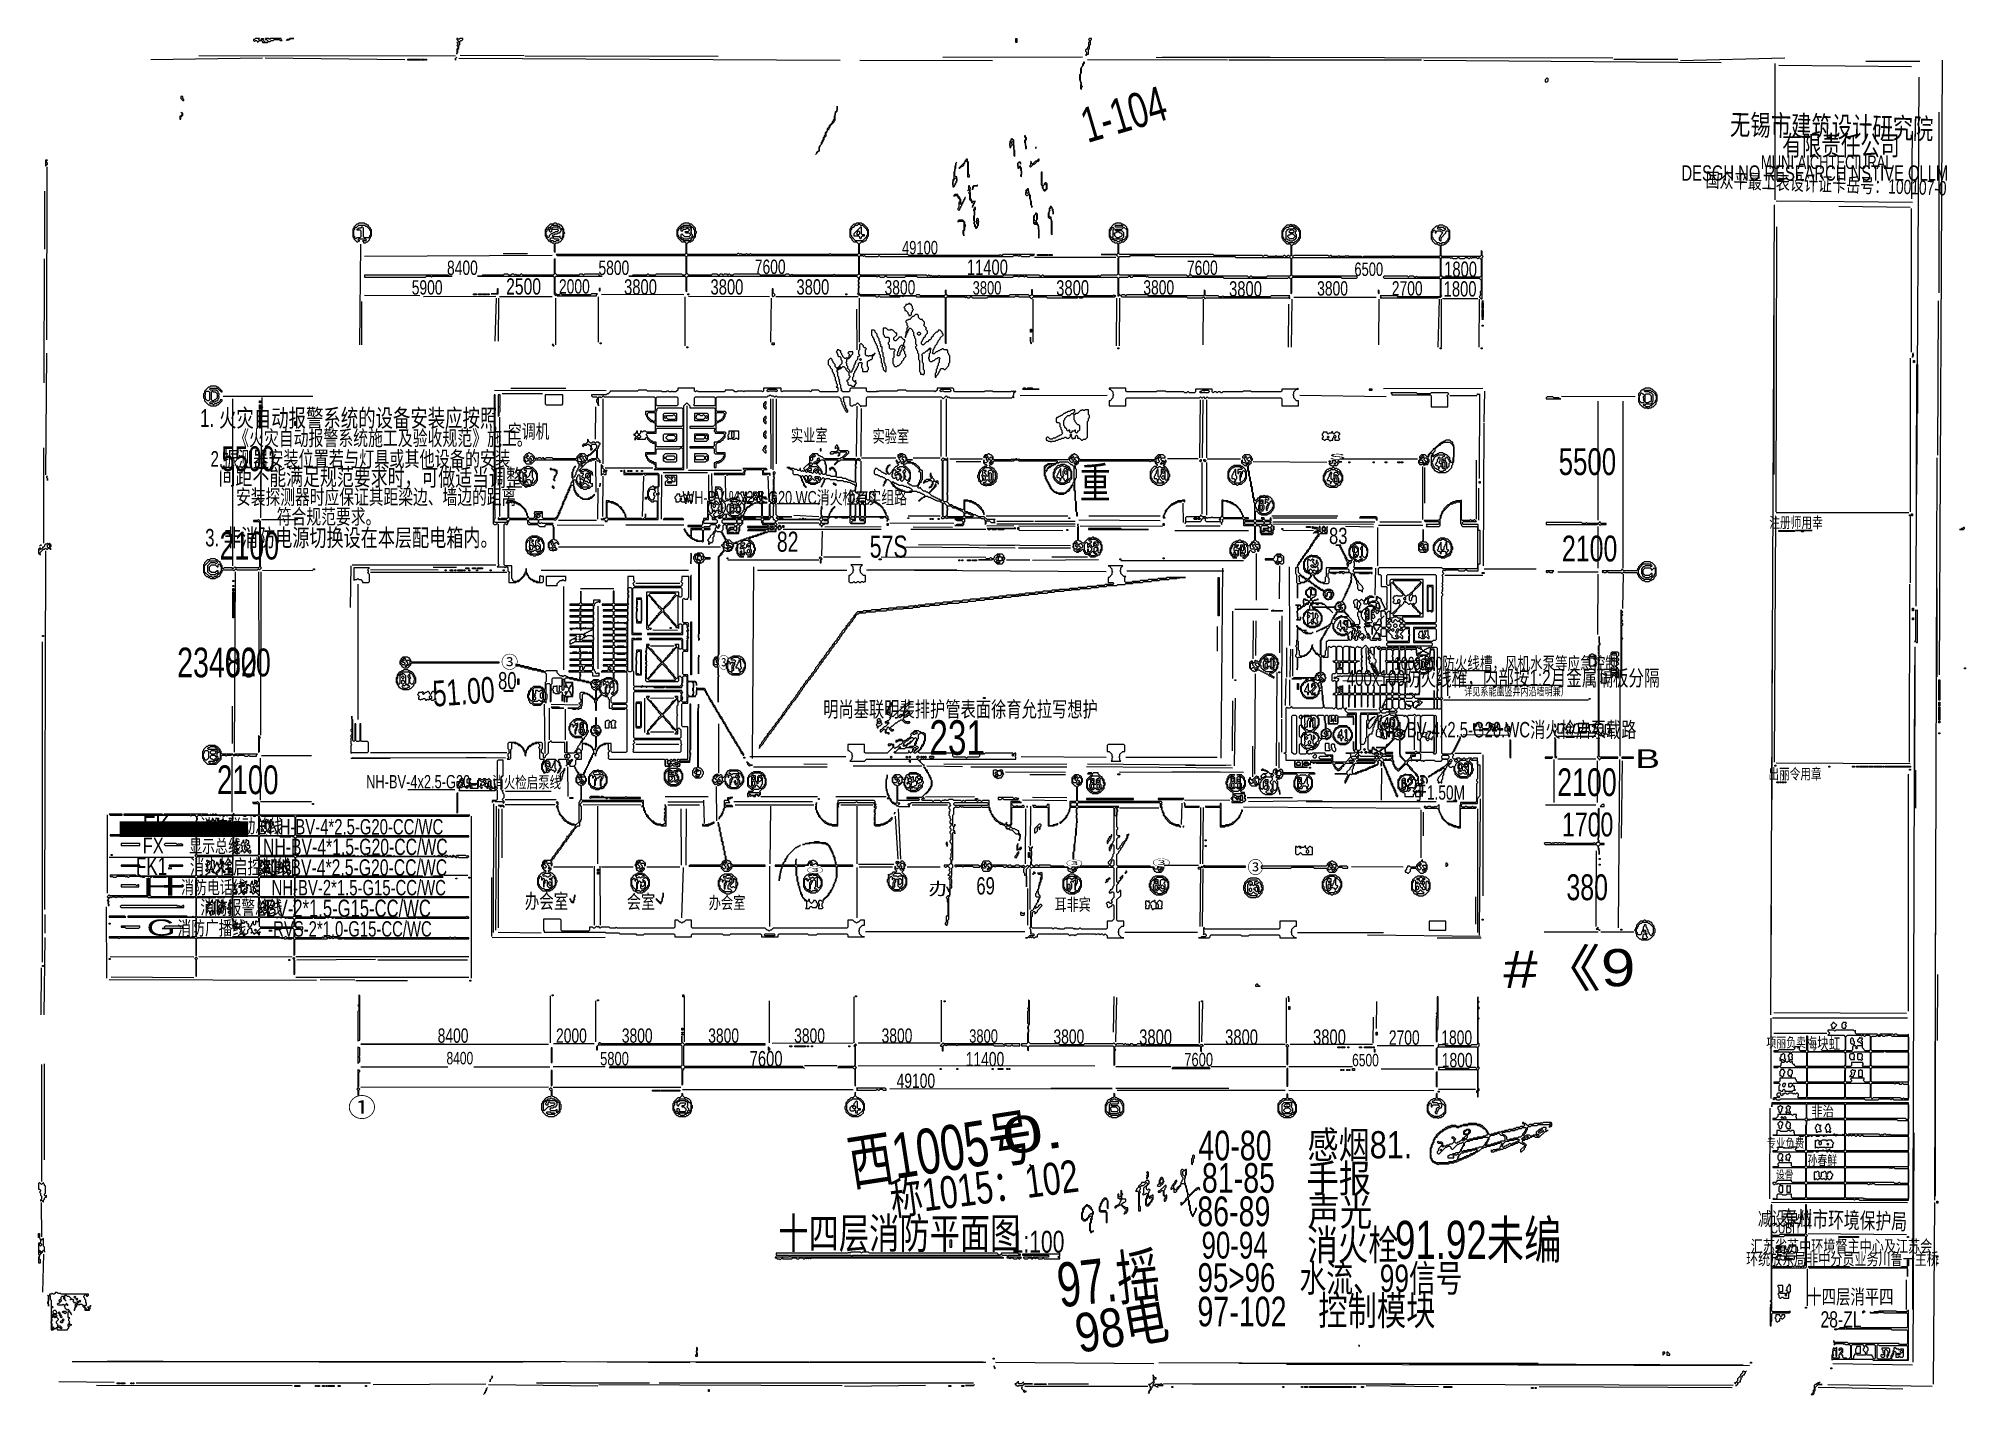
# Model space of a CAD drawing. Extents: x 10 to 1972, y 11 to 1392.
import ezdxf

# ---------------------------------------------------------------- set-up
doc = ezdxf.new("R2010")
doc.units = 0
for name, color, linetype, lineweight in [('OCR_TEXT', 6, 'Continuous', 0), ('TRACE_CURVE', 6, 'Continuous', 0), ('TRACE_STRAIGHT', 5, 'Continuous', 0), ('TRACE_TEXT_SYMBOL', 6, 'Continuous', 0)]:
    doc.layers.add(name, color=color, linetype=linetype, lineweight=lineweight)
doc.styles.add('wqy-unicode', font='wqy-unicode.lff')

msp = doc.modelspace()

# ---------------------------------------------------------------- texts
at = {"layer": 'OCR_TEXT', "color": 6, "style": 'wqy-unicode'}
for s, height, rotation, width, p in [('1-104', 35.53, 16.4222, 0.720041, (1078, 1285.5)), ('无锡市建筑设计研究院', 21.08, -1.259, 0.72, (1732.1, 1294)), ('国众平最工表设计证卡岳号：100107-0', 14.577, -2.0536, 0.72, (1707.2, 1240.9)), ('间距不能满足规范要求时，可做适当调整。', 17.521, -0.3008, 0.72, (193.3, 937.4)), ('51.00', 26.23, 4.0856, 0.72, (412.3, 711.5)), ('#《9', 37.85, 0.924, 1.245241, (1501.8, 424.9)), ('西1005号', 46.06, 8.7462, 0.72, (838.2, 223.6)), ('0.', 37.13, 7.8831, 1.501917, (994, 254.8)), ('称1015：102', 32.77, 7.3524, 0.742479, (879.1, 193.2)), ('泰州市环境保护局', 16.4, -1.5174, 0.72, (1783.6, 182.2)), ('97.摇', 45.03, 6.5819, 0.72, (1050, 99.6)), ('98电', 39.53, 10.008, 0.843473, (1069.5, 53.1))]:
    msp.add_text(s, height=height, rotation=rotation, dxfattribs=dict(at, width=width)).set_placement(p)
for s, height, width, p in [('有限责任公司', 20.29, 0.72, (1785.4, 1272.9)), ('DESGH NO RESEARCH NSTIVE OLLM', 15.618, 0.72, (1682.9, 1247.2)), ('MUNI AICHTECIURAL', 13.681, 0.72, (1763.8, 1259.2)), ('49100', 13.67, 0.72, (889.2, 1172.2)), ('8400', 14.64, 0.72, (425.9, 1151.2)), ('5800', 14.64, 0.72, (580.1, 1151.2)), ('7600', 14.64, 0.72, (739.3, 1152.2)), ('11400', 15.62, 0.72, (955.2, 1151.2)), ('7600', 14.64, 0.72, (1179.3, 1151.2)), ('6500', 13.67, 0.72, (1349.8, 1150.2)), ('1800', 15.62, 0.72, (1441.2, 1149.2)), ('5900', 14.64, 0.72, (390, 1131.2)), ('2500', 16.59, 0.72, (486.1, 1131.2)), ('2000', 14.64, 0.72, (539.9, 1132.2)), ('3800', 15.62, 0.72, (606.2, 1131.2)), ('3800', 15.62, 0.72, (694.2, 1131.2)), ('3800', 15.62, 0.72, (781.7, 1131.2)), ('3800', 14.64, 0.72, (871.4, 1131.2)), ('3800', 13.67, 0.72, (961.1, 1131.2)), ('3800', 15.62, 0.72, (1046.2, 1130.2)), ('3800', 14.64, 0.72, (1134.9, 1131.2)), ('3800', 15.62, 0.72, (1222.2, 1129.2)), ('3800', 14.64, 0.72, (1311.9, 1130.2)), ('2700', 14.64, 0.72, (1387.9, 1130.2)), ('1800', 15.62, 0.72, (1440.7, 1129.2)), ('1. 火灾自动报警系统的设备安装应按照', 18.031, 0.72, (174.5, 996.5)), ('空调机', 14.24, 0.72, (488.1, 984.8)), ('《火灾自动报警系统施工及验收规范》施工。', 15.424, 0.72, (209.2, 977.4)), ('实业室', 12.65, 0.72, (776.1, 981.6)), ('实验室', 12.65, 0.72, (859.1, 980.6)), ('2.振测器安装位置若与灯具或其他设备的安装', 15.679, 0.72, (185.2, 956.1)), ('5500', 25.38, 0.72, (196.2, 951.3)), ('S', 5.86, 3.175862, (1324, 963.1)), ('5500', 27.33, 0.72, (1557.8, 947.4)), ('重', 31.8, 0.72, (1070.3, 923.8)), ('安装探测器时应保证其距梁边、墙边的距离', 15.293, 0.72, (211.1, 917.5)), ('WH-BV-%x2.5-G20.WC消火检有实组路', 13.386, 0.72, (665.6, 917.8)), ('符合规范要求。', 15.36, 0.72, (252.5, 897.4)), ('注册师用幸', 11.12, 0.72, (1772.2, 893.5)), ('3. 非消防电源切换设在本层配电箱内。', 17.738, 0.72, (179.7, 874.8)), ('2100', 28.31, 0.72, (194.3, 861.4)), ('82', 20.5, 0.72, (761.8, 869.3)), ('57S', 22.48, 0.72, (856.3, 863.3)), ('83', 16.59, 0.759598, (1324, 877.2)), ('2100', 26.36, 0.72, (1561.1, 859.4)), ('23400', 30.26, 0.72, (151.1, 741.4)), ('820', 28.31, 0.72, (201, 742.4)), ('③', 12.8, 0.994955, (481, 750.6)), ('80', 17.57, 0.72, (477.9, 729.2)), ('③', 11.9, 0.72, (701.8, 750.5)), ('400x100防火线榷，内部按1:2月金属隔板分隔', 16.126, 0.72, (1341.8, 732.7)), ('100×100防火线槽，风机水泵等应急控制', 12.999, 0.72, (1390.2, 749.2)), ('详见系能凰竖井内沿墙明兼）', 8.108, 0.72, (1461.7, 722.8)), ('明尚基联明裴排护管表面徐育允拉写想护', 15.817, 0.72, (809, 701)), ('231', 35.18, 0.72, (917.1, 662.5)), ('NH-BV-4x2.5-G20.WC消火检启泵载路', 15.748, 0.72, (1376.2, 680.2)), ('B', 19.1, 1.459283, (1636, 649)), ('2100', 29.28, 0.72, (191.7, 622.4)), ('2100', 28.31, 0.72, (1556.3, 620.4)), ('出丽令用章', 11.02, 0.72, (1771.4, 637.5)), ('NH-BV-4x2.5-G20.', 13.563, 0.72, (343.6, 628.3)), ('消火检启泵线', 11.86, 0.72, (472.1, 628.6)), ('于1.50M', 14.5, 0.72, (1409.4, 616.8)), ('一', 145.2, 0.72, (86.3, 509.5)), ('FK', 19.08, 0.82966, (116, 581)), ('消防联动总线', 14.24, 0.72, (174.8, 582.9)), ('NH-BV-4*2.5-G20-CC/WC', 15.725, 0.72, (244.6, 581.3)), ('1700', 24.4, 0.72, (1561.2, 579.3)), ('FX', 16.07, 0.782435, (116, 562)), ('显示总线', 13.44, 0.72, (163.3, 562.8)), ('NH-BV-4*1.5-G20-CC/WC', 16.65, 0.72, (238.6, 560.4)), ('FK1-', 18.08, 0.72, (109.1, 540)), ('消火栓启控制线', 14.96, 0.72, (164.1, 541)), ('NH-BV-4*2.5-G20-CC/WC', 16.65, 0.72, (238.1, 539.4)), ('③', 5.48, 2.321561, (1056, 549.2)), ('③', 6.39, 2.132046, (1144, 549.3)), ('③', 12.8, 0.923886, (1241, 541.6)), ('H', 18.1, 1.94709, (116, 519)), ('消防电话线', 13.44, 0.72, (155, 520.8)), ('NH-BV-2*1.5-G15-CC/WC', 15.725, 0.72, (247.3, 519.3)), ('③', 5.48, 2.321561, (792, 542.2)), ('办', 12.8, 1.3125, (916, 519.6)), ('69', 17.59, 0.72, (964.9, 520.2)), ('380', 26.36, 0.72, (1565.7, 514.4)), ('消防报警总线', 14.17, 0.72, (174.8, 499.9)), ('BV-2*1.5-G15-CC/WC', 17.575, 0.72, (241.2, 497.4)), ('办会室', 15.03, 0.72, (505.1, 505.9)), ('会室', 14.24, 0.743499, (609, 505.8)), ('办会室', 12.65, 0.72, (692.4, 505.6)), ('耳非宾', 12.49, 0.72, (1044.6, 503.8)), ('G', 16.6, 1.718452, (120, 478.2)), ('消防广播线', 14.24, 0.72, (151.5, 478.9)), ('-RVS-2*1.0-G15-CC/WC', 15.725, 0.72, (243.8, 477.3)), ('8400', 14.64, 0.72, (416.4, 369.2)), ('2000', 14.64, 0.72, (536.9, 369.2)), ('3800', 14.64, 0.72, (603.9, 369.2)), ('3800', 14.64, 0.72, (691.9, 369.2)), ('3800', 14.64, 0.72, (779.4, 369.2)), ('3800', 14.64, 0.72, (868.4, 369.2)), ('3800', 13.67, 0.72, (957.6, 369.2)), ('3800', 14.64, 0.72, (1043.4, 368.2)), ('3800', 15.62, 0.72, (1130.7, 367.2)), ('3800', 15.62, 0.72, (1218.2, 367.2)), ('3800', 15.62, 0.72, (1307.7, 367.2)), ('2700', 14.64, 0.72, (1384.9, 367.2)), ('1800', 14.64, 0.72, (1438.3, 367.2)), ('项丽负卖', 10.28, 0.72, (1769.3, 364.4)), ('梅块虹', 11.92, 0.72, (1809.3, 362.5)), ('8400', 12.69, 0.72, (425.4, 347.2)), ('5800', 13.67, 0.72, (581.8, 346.2)), ('7600', 15.62, 0.72, (734.1, 345.2)), ('11400', 14.64, 0.72, (954.1, 345.2)), ('7600', 13.67, 0.72, (1176.6, 345.2)), ('6500', 12.69, 0.72, (1347.5, 345.2)), ('1800', 14.64, 0.72, (1438.8, 344.2)), ('49100', 14.64, 0.72, (883.7, 323.2)), ('①', 19.2, 1.089712, (325, 293.8)), ('非治', 10.33, 0.818346, (1815, 294.3)), ('40-80', 30.26, 0.72, (1191, 249.4)), ('感烟81.', 27.68, 0.840329, (1302, 251.5)), ('专业负费', 9.49, 0.72, (1769.6, 262.3)), ('孙春鲜', 10.28, 0.72, (1811.1, 244.3)), ('81-85', 30.26, 0.72, (1194.5, 216.4)), ('手报', 28.35, 0.850446, (1301, 216.9)), ('设骨', 7.94, 0.813482, (1779, 231)), ('86-89', 30.26, 0.72, (1189.8, 182.4)), ('声光', 28.35, 0.853023, (1302, 182.9)), ('减设单位', 14.11, 0.72, (1760.7, 182.9)), ('十四层消防平面图', 31.36, 0.72, (763.3, 159.5)), ('1:100', 22.31, 0.72, (1000.8, 155.4)), ('90-94', 27.33, 0.72, (1194.2, 149.4)), ('消火栓', 30.84, 0.735185, (1302, 147.9)), ('91.92未编', 38.75, 0.72, (1391.2, 149.1)), ('CUBIT', 10.75, 0.72, (1773.6, 175.1)), ('环统放东局非中分员业务川鲁一主桥', 12.489, 0.72, (1748.6, 142.8)), ('汇苏省苏中环境督主中心及江苏会', 12.544, 0.72, (1753.4, 155.7)), ('95>96', 29.32, 0.72, (1190.1, 115.4)), ('水流、99信号', 27.76, 0.72, (1293.9, 115.5)), ('十四层消平四', 14.9, 0.72, (1811, 103.1)), ('97-102', 30.26, 0.72, (1190, 80.4)), ('控制模块', 29.52, 0.740835, (1313, 81.7)), ('28-ZL', 16.59, 0.72, (1824.4, 79.2))]:
    msp.add_text(s, height=height, dxfattribs=dict(at, width=width)).set_placement(p)

# ---------------------------------------------------------------- linework, layer by layer
at = {"layer": 'TRACE_CURVE', "color": 6}
for points in [[(667, 1204), (666, 1203), (665, 1203), (661, 1199), (661, 1198), (660, 1197), (660, 1191), (661, 1190), (661, 1189), (665, 1185), (668, 1185), (669, 1184), (669, 1173), (668, 1172), (537, 1172), (538, 1171), (668, 1171), (669, 1170), (669, 1152), (668, 1151), (666, 1151), (665, 1152), (639, 1152), (638, 1151), (632, 1151), (631, 1152), (630, 1152), (629, 1151), (615, 1151), (614, 1150), (611, 1150), (668, 1150), (669, 1149), (669, 1135), (670, 1134), (670, 1149), (671, 1150), (843, 1150), (845, 1148), (845, 1133), (844, 1132), (845, 1131), (846, 1131), (847, 1130), (862, 1130), (863, 1129), (865, 1129), (866, 1130), (867, 1129), (887, 1129), (888, 1130), (889, 1130), (890, 1129), (891, 1130), (903, 1130), (904, 1129), (932, 1129), (933, 1128), (933, 1082), (934, 1081), (934, 1128), (935, 1129), (953, 1129), (954, 1128)], [(726, 1172), (725, 1173), (724, 1172), (723, 1173), (722, 1173), (721, 1172), (671, 1172), (670, 1173), (670, 1183), (672, 1185), (674, 1185), (675, 1186), (676, 1186), (677, 1187), (677, 1188), (679, 1190), (679, 1193), (680, 1194), (680, 1195), (679, 1196), (679, 1199), (675, 1203), (673, 1203), (672, 1204), (667, 1204)], [(852, 1170), (865, 1170), (866, 1171), (867, 1170), (1002, 1170), (1003, 1171), (1007, 1171), (1008, 1170), (1009, 1171), (1010, 1171), (1011, 1170), (1019, 1170), (1020, 1171), (1023, 1171), (1024, 1172), (992, 1172), (991, 1171), (990, 1171), (989, 1172), (988, 1171), (896, 1171), (895, 1172), (847, 1172), (846, 1173), (846, 1183), (848, 1185), (850, 1185), (851, 1186), (852, 1186), (853, 1187), (853, 1188), (854, 1189), (854, 1190), (855, 1191), (855, 1197), (854, 1198), (854, 1199), (850, 1203), (849, 1203), (848, 1204), (843, 1204), (842, 1203), (840, 1203), (837, 1200), (837, 1199), (836, 1198), (836, 1190), (838, 1188), (838, 1187), (840, 1185), (843, 1185), (845, 1183), (845, 1173), (844, 1172), (817, 1172), (816, 1173), (815, 1172), (736, 1172), (735, 1173), (734, 1172), (732, 1172), (731, 1173), (730, 1172), (726, 1172)], [(1118, 1188), (1118, 1189), (1119, 1190), (1119, 1198), (1118, 1199), (1118, 1200), (1116, 1202), (1115, 1202), (1114, 1203), (1113, 1203), (1112, 1204), (1107, 1204), (1106, 1203), (1105, 1203), (1101, 1199), (1101, 1198), (1100, 1197), (1100, 1190), (1101, 1189), (1101, 1188), (1104, 1185), (1105, 1185), (1106, 1184), (1108, 1184), (1109, 1183), (1109, 1173), (1108, 1172), (1092, 1172), (1107, 1172), (1110, 1169), (1109, 1168), (1109, 1152), (1108, 1151), (1092, 1151), (1091, 1150), (1090, 1150), (1089, 1151), (1088, 1150), (1034, 1150), (1033, 1151), (1032, 1151), (1031, 1150), (1030, 1150), (1029, 1151), (993, 1151), (992, 1150), (928, 1150), (927, 1151), (926, 1150), (920, 1150), (919, 1151), (918, 1150), (917, 1151), (916, 1151), (915, 1150), (914, 1151), (847, 1151), (846, 1152), (846, 1170), (847, 1171), (849, 1171), (850, 1170), (851, 1171), (852, 1170)], [(1340, 1170), (1335, 1170), (1334, 1171), (1333, 1170), (1327, 1170), (1326, 1171), (1325, 1171), (1324, 1170), (1323, 1171), (1288, 1171), (1287, 1170), (1286, 1171), (1286, 1181), (1288, 1183), (1290, 1183), (1294, 1187), (1294, 1188), (1295, 1189), (1295, 1196), (1294, 1197), (1294, 1198), (1291, 1201), (1290, 1201), (1289, 1202), (1286, 1202), (1285, 1203), (1284, 1202), (1281, 1202), (1277, 1198), (1277, 1197), (1276, 1196), (1276, 1189), (1277, 1188), (1277, 1187), (1281, 1183), (1284, 1183), (1285, 1182), (1285, 1171), (1284, 1170), (1283, 1171), (1282, 1171), (1281, 1170), (1280, 1170), (1279, 1171), (1278, 1171), (1277, 1170), (1271, 1170), (1270, 1171), (1269, 1170), (1262, 1170), (1261, 1171), (1258, 1171), (1257, 1170), (1256, 1171), (1207, 1171), (1206, 1172), (1111, 1172), (1110, 1173), (1110, 1183), (1111, 1184), (1112, 1184), (1113, 1185), (1115, 1185), (1118, 1188)], [(1439, 1148), (1477, 1148), (1479, 1146), (1479, 1135), (1478, 1134), (1478, 1133), (1479, 1132), (1478, 1131), (1478, 1130), (1477, 1129), (1479, 1127), (1480, 1127), (1480, 1169), (1481, 1170), (1480, 1171), (1480, 1175), (1479, 1176), (1479, 1171), (1478, 1170), (1439, 1170), (1438, 1171), (1438, 1181), (1439, 1182), (1441, 1182), (1442, 1183), (1443, 1183), (1446, 1186), (1446, 1187), (1447, 1188), (1447, 1196), (1445, 1198), (1445, 1199), (1444, 1200), (1443, 1200), (1442, 1201), (1441, 1201), (1440, 1202), (1436, 1202), (1435, 1201), (1433, 1201), (1429, 1197), (1429, 1196), (1428, 1195), (1428, 1188), (1429, 1187), (1429, 1186), (1432, 1183), (1434, 1183), (1435, 1182), (1436, 1182), (1437, 1181), (1437, 1171), (1436, 1170), (1390, 1170), (1389, 1171), (1388, 1170), (1359, 1170), (1358, 1169), (1357, 1170), (1344, 1170), (1343, 1171), (1342, 1170), (1341, 1171), (1340, 1170)], [(1113, 1131), (1112, 1130), (1110, 1132), (1110, 1148), (1111, 1149), (1119, 1149), (1120, 1150), (1121, 1150), (1122, 1149), (1124, 1149), (1125, 1150), (1137, 1150), (1138, 1149), (1139, 1150), (1140, 1149), (1216, 1149), (1217, 1148), (1282, 1148), (1283, 1149), (1285, 1147), (1285, 1132), (1286, 1133), (1286, 1148), (1287, 1149), (1336, 1149), (1337, 1148), (1352, 1148), (1353, 1149), (1352, 1150), (1287, 1150), (1286, 1151), (1286, 1168), (1287, 1169), (1436, 1169), (1437, 1168), (1437, 1150), (1436, 1149), (1414, 1149), (1413, 1150), (1412, 1149), (1411, 1149), (1410, 1150), (1406, 1150), (1405, 1149), (1404, 1150), (1380, 1150), (1379, 1149), (1380, 1148), (1436, 1148), (1437, 1147), (1437, 1130), (1436, 1129), (1394, 1129), (1393, 1130), (1376, 1130), (1377, 1129), (1376, 1128), (1435, 1128), (1436, 1129), (1437, 1128), (1439, 1130), (1438, 1131), (1438, 1147), (1439, 1148)], [(845, 1144), (845, 1146), (846, 1147), (846, 1149), (847, 1150), (863, 1150), (864, 1149), (865, 1150), (866, 1150), (867, 1149), (871, 1149), (872, 1150), (873, 1150), (874, 1149), (892, 1149), (893, 1150), (904, 1150), (905, 1149), (1002, 1149), (1003, 1150), (1007, 1150), (1008, 1149), (1009, 1150), (1013, 1150), (1014, 1149), (1015, 1150), (1016, 1150), (1017, 1149), (1108, 1149), (1109, 1148), (1109, 1130), (1110, 1130), (1111, 1131), (1113, 1129), (1179, 1129), (1180, 1128), (1195, 1128), (1196, 1129), (1198, 1127), (1199, 1128), (1283, 1128), (1284, 1127), (1284, 1128), (1283, 1129), (1284, 1130), (1265, 1130), (1264, 1129), (1217, 1129), (1216, 1130), (1215, 1129), (1212, 1129), (1211, 1130), (1199, 1130), (1198, 1131), (1198, 1135), (1197, 1136), (1197, 1131), (1196, 1130), (1140, 1130), (1139, 1131), (1118, 1131), (1117, 1130), (1116, 1131), (1113, 1131)], [(954, 1128), (955, 1129), (956, 1128), (958, 1128), (959, 1129), (960, 1129), (961, 1128), (976, 1128), (977, 1129), (1004, 1129), (1005, 1130), (1006, 1129), (1007, 1130), (1008, 1129), (1019, 1129), (1021, 1127), (1023, 1129), (1036, 1129), (1037, 1128), (1068, 1128), (1069, 1129), (1070, 1128), (1073, 1128), (1074, 1129), (1106, 1129), (1107, 1130), (1106, 1130), (1105, 1131), (1104, 1130), (1075, 1130), (1074, 1129), (1053, 1129), (1052, 1130), (1023, 1130), (1022, 1131), (1022, 1136), (1021, 1136), (1021, 1131), (1020, 1130), (1019, 1130), (1018, 1131), (999, 1131), (998, 1130), (936, 1130), (934, 1132), (934, 1136), (933, 1135), (933, 1133), (934, 1132), (932, 1130), (908, 1130), (907, 1131), (904, 1131), (903, 1130), (877, 1130), (876, 1131), (847, 1131), (845, 1133), (845, 1138), (846, 1139), (845, 1140), (845, 1142), (846, 1143), (845, 1144)], [(903, 1111), (901, 1109), (900, 1109), (897, 1106), (896, 1106), (895, 1105), (894, 1105), (893, 1104), (893, 1103), (894, 1102), (894, 1100), (895, 1099), (895, 1098), (894, 1097), (894, 1094), (893, 1093), (893, 1089), (892, 1088), (893, 1088), (893, 1090), (894, 1091), (894, 1092), (895, 1093), (895, 1094), (896, 1095), (896, 1096), (897, 1097), (898, 1097), (900, 1095), (900, 1094), (901, 1093), (901, 1090), (902, 1089), (902, 1087), (903, 1086), (903, 1081), (904, 1080), (904, 1079), (903, 1078), (903, 1077), (904, 1076), (904, 1075), (905, 1074), (905, 1072), (906, 1071), (906, 1065), (907, 1064), (907, 1053), (908, 1052), (908, 1050), (910, 1050), (911, 1049), (911, 1050), (912, 1051), (912, 1054), (911, 1055), (911, 1061), (910, 1062), (910, 1069), (909, 1070), (911, 1072), (912, 1072), (914, 1074), (915, 1074)], [(921, 1075), (922, 1076), (922, 1077), (923, 1078), (923, 1079), (925, 1081), (925, 1082), (926, 1083), (926, 1084), (928, 1086), (928, 1087), (931, 1090), (931, 1091), (930, 1092), (930, 1093), (928, 1095), (926, 1095), (926, 1094), (925, 1093), (924, 1093), (921, 1090), (921, 1089), (919, 1087), (919, 1086), (918, 1085), (917, 1085), (915, 1083), (914, 1083), (911, 1080), (910, 1080), (909, 1081), (909, 1083), (910, 1084), (910, 1085), (911, 1086), (911, 1087), (913, 1089), (913, 1090), (915, 1092), (915, 1094), (913, 1096), (914, 1097), (911, 1100), (912, 1101), (912, 1103), (910, 1105), (910, 1106), (908, 1106), (906, 1108), (906, 1110), (905, 1111), (903, 1111)], [(847, 1081), (846, 1080), (846, 1075), (845, 1074), (845, 1071), (846, 1070), (846, 1069), (844, 1067), (844, 1065), (842, 1063), (842, 1062), (841, 1061), (841, 1060), (840, 1059), (840, 1057), (839, 1056), (839, 1055), (838, 1054), (838, 1053), (837, 1052), (836, 1053), (836, 1054), (834, 1056), (834, 1058), (833, 1059), (833, 1061), (832, 1062), (833, 1063), (833, 1065), (834, 1066), (835, 1066), (837, 1068), (837, 1069), (839, 1071), (839, 1073), (835, 1073), (834, 1072), (836, 1070), (835, 1069), (835, 1067), (834, 1066), (833, 1067), (832, 1066), (831, 1066), (829, 1068), (829, 1069), (828, 1070), (828, 1071), (827, 1072), (827, 1074), (826, 1074), (825, 1075), (823, 1075), (823, 1074), (822, 1073), (823, 1072), (823, 1071), (824, 1070), (824, 1069), (825, 1068), (826, 1068), (827, 1067), (827, 1065), (828, 1064)], [(850, 1078), (850, 1079), (848, 1081), (847, 1081)], [(828, 1064), (828, 1061), (823, 1056), (821, 1058), (821, 1060), (819, 1062), (819, 1063), (818, 1064), (818, 1065), (817, 1066), (816, 1066), (814, 1064), (814, 1060), (816, 1058), (816, 1057), (818, 1055), (818, 1053), (819, 1052), (819, 1051), (820, 1050), (820, 1048), (821, 1047), (821, 1044), (822, 1043), (822, 1041), (823, 1040), (823, 1038), (822, 1037), (823, 1037), (824, 1036), (824, 1033), (823, 1032), (806, 1032), (804, 1034), (797, 1034), (797, 1033), (796, 1032), (795, 1033), (768, 1033), (767, 1032), (766, 1033), (766, 1036), (748, 1036), (748, 1033), (747, 1032), (746, 1033), (729, 1033), (728, 1032), (727, 1033), (722, 1033), (721, 1032), (719, 1032), (717, 1034), (709, 1034), (709, 1033), (708, 1032), (682, 1032), (681, 1033), (680, 1033), (679, 1032), (678, 1033), (678, 1036), (661, 1036), (661, 1034)], [(835, 1046), (835, 1045), (834, 1044), (833, 1044), (833, 1043), (834, 1042), (834, 1040), (835, 1039), (837, 1039), (838, 1038), (841, 1038), (841, 1039), (843, 1041), (842, 1042), (842, 1044), (842, 1043), (841, 1042), (839, 1044), (839, 1047), (840, 1048), (840, 1051), (841, 1052), (841, 1053), (843, 1055), (843, 1056), (844, 1057), (844, 1058), (845, 1059), (845, 1061), (846, 1062), (848, 1062), (849, 1061), (848, 1060), (848, 1057), (849, 1056), (849, 1053), (854, 1053), (854, 1054), (855, 1055), (855, 1057), (854, 1058), (854, 1063), (855, 1064), (856, 1064), (857, 1065), (858, 1065), (859, 1066), (859, 1068), (861, 1070), (861, 1071), (862, 1072), (860, 1070), (859, 1070), (858, 1069), (856, 1069), (855, 1068), (854, 1069), (853, 1069), (852, 1070), (852, 1075), (853, 1076), (852, 1077), (851, 1077), (850, 1078)], [(915, 1074), (917, 1076), (918, 1075), (918, 1072), (917, 1071), (917, 1068), (916, 1067), (916, 1066), (917, 1065), (917, 1064), (918, 1063), (920, 1063), (921, 1064), (922, 1064), (924, 1066), (925, 1066), (926, 1067), (927, 1067), (928, 1066), (927, 1065), (927, 1062), (926, 1061), (926, 1059), (925, 1058), (925, 1056), (924, 1055), (924, 1052), (923, 1051), (923, 1047), (924, 1047), (924, 1048), (926, 1050), (926, 1051), (927, 1052), (927, 1053), (928, 1054), (928, 1055), (929, 1056), (931, 1056), (932, 1055), (933, 1055), (937, 1059), (937, 1061), (938, 1062), (938, 1069), (937, 1070), (937, 1071), (936, 1072), (936, 1074), (935, 1075), (932, 1075), (931, 1076), (930, 1076), (929, 1075), (928, 1075), (927, 1074), (926, 1074), (925, 1073), (924, 1073), (922, 1071), (921, 1071), (920, 1072), (921, 1073), (921, 1075)], [(1002, 1028), (1003, 1029), (1003, 1031), (1005, 1033), (1004, 1032), (1003, 1033), (1002, 1032), (1001, 1033), (1000, 1032), (982, 1032), (981, 1033), (974, 1033), (973, 1032), (943, 1032), (942, 1033), (942, 1035), (941, 1036), (925, 1036), (925, 1034), (923, 1032), (922, 1033), (894, 1033), (893, 1034), (885, 1034), (884, 1033), (866, 1033), (865, 1032), (864, 1033), (863, 1032), (854, 1032), (853, 1033), (853, 1036), (837, 1036), (836, 1035), (836, 1033), (835, 1032), (829, 1032), (827, 1034), (828, 1035), (827, 1036), (827, 1039), (826, 1040), (826, 1042), (825, 1043), (826, 1044), (825, 1045), (825, 1047), (824, 1048), (824, 1052), (823, 1053), (823, 1054), (824, 1055), (825, 1055), (826, 1056), (827, 1056), (829, 1058), (830, 1058), (832, 1056), (832, 1055), (835, 1052), (835, 1049), (836, 1048), (836, 1047), (835, 1046)], [(474, 1029), (474, 926), (473, 925), (473, 924), (474, 923), (474, 921), (473, 920), (474, 919), (473, 918), (473, 898), (474, 897), (476, 897), (477, 898), (478, 897), (478, 857), (479, 856), (477, 854), (484, 854), (485, 853), (486, 854), (487, 854), (488, 853), (488, 850), (490, 848), (489, 847), (489, 838), (496, 838), (497, 839), (499, 839), (505, 845), (505, 846), (506, 847), (509, 844), (509, 843), (511, 841), (512, 841), (514, 839), (516, 839), (517, 838), (523, 838), (524, 839), (524, 844), (522, 844), (521, 845), (520, 844), (520, 839), (519, 838), (518, 839), (516, 839), (515, 840), (514, 840), (513, 841), (512, 841), (509, 844), (509, 845), (508, 846), (508, 847), (507, 848), (507, 852), (506, 852), (506, 849), (505, 848), (505, 847), (504, 846)], [(541, 912), (540, 911), (540, 910), (539, 909), (539, 907), (538, 906), (538, 905), (536, 903), (524, 903), (523, 904), (523, 910), (515, 910), (515, 904), (514, 903), (510, 903), (509, 904), (509, 905), (508, 906), (508, 908), (507, 909), (507, 910), (506, 911), (506, 912), (500, 918), (499, 918), (498, 919), (497, 919), (496, 920), (494, 920), (493, 921), (488, 921), (488, 904), (487, 903), (481, 903), (480, 902), (478, 904), (478, 902), (486, 902), (487, 901), (487, 900), (486, 899), (475, 899), (474, 900), (474, 902), (475, 903), (475, 912), (474, 913), (475, 914), (474, 915), (475, 916), (475, 1029), (474, 1029)], [(661, 1034), (659, 1032), (656, 1032), (655, 1033), (654, 1032), (652, 1032), (651, 1033), (650, 1033), (649, 1032), (645, 1032), (644, 1033), (630, 1033), (629, 1034), (621, 1034), (620, 1033), (592, 1033), (592, 1032), (590, 1030), (589, 1030), (588, 1029), (573, 1029), (573, 1028), (574, 1027), (578, 1027), (579, 1026), (579, 1025), (578, 1024), (578, 1022), (579, 1021), (579, 1020), (580, 1019), (580, 1018), (580, 1026), (581, 1027), (582, 1027), (583, 1026), (585, 1028), (586, 1027), (637, 1027), (638, 1026), (638, 1013), (637, 1012), (628, 1012), (628, 1009), (629, 1008), (629, 1007), (630, 1006), (630, 1005), (633, 1002), (635, 1002), (636, 1001), (637, 1001), (638, 1000), (638, 992), (637, 991), (629, 991), (628, 992), (626, 992), (625, 991), (624, 992), (623, 992), (623, 990), (622, 989), (621, 989)], [(621, 989), (620, 990), (620, 992), (619, 992), (619, 991), (617, 989), (616, 989), (616, 988), (617, 988), (618, 987), (618, 986), (617, 985), (617, 983), (619, 985), (620, 984), (628, 984), (628, 985), (629, 986), (630, 985), (630, 984), (633, 981), (634, 981), (635, 980), (637, 980), (638, 979), (638, 971), (637, 970), (628, 970), (628, 967), (629, 966), (629, 965), (630, 964), (630, 963), (632, 961), (633, 961), (634, 960), (635, 960), (636, 959), (637, 959), (638, 958), (638, 956), (639, 955), (637, 953), (667, 953), (667, 1018), (670, 1021), (673, 1018), (673, 1016), (698, 1016), (699, 1015), (699, 999), (697, 997), (673, 997), (673, 995), (698, 995), (699, 994), (698, 993), (698, 992), (699, 991), (699, 990), (707, 990), (708, 989), (708, 987), (703, 982)], [(700, 1013), (700, 1026), (701, 1027), (752, 1027), (753, 1028), (754, 1028), (755, 1029), (756, 1028), (758, 1028), (759, 1027), (760, 1027), (761, 1028), (762, 1027), (825, 1027), (827, 1025), (827, 1023), (828, 1022), (828, 1020), (829, 1019), (829, 1018), (830, 1017), (830, 1016), (831, 1015), (831, 1014), (832, 1013), (832, 1012), (833, 1011), (834, 1012), (834, 1013), (833, 1014), (833, 1015), (832, 1016), (832, 1018), (831, 1019), (831, 1021), (830, 1022), (830, 1025), (829, 1026), (830, 1027), (835, 1027), (836, 1026), (836, 1019), (837, 1018), (839, 1018), (840, 1019), (842, 1019), (844, 1021), (847, 1018), (847, 1017), (848, 1018), (853, 1018), (853, 1026), (854, 1027), (929, 1027), (931, 1025), (934, 1028), (936, 1026), (937, 1027), (938, 1026), (1001, 1026), (1002, 1027), (1003, 1026), (1003, 1027), (1002, 1028)], [(703, 982), (702, 982), (701, 981), (698, 981), (698, 977), (697, 976), (673, 976), (673, 975), (697, 975), (698, 974), (698, 970), (699, 969), (707, 969), (708, 968), (708, 967), (707, 966), (707, 965), (704, 962), (703, 962), (702, 961), (700, 961), (699, 960), (698, 960), (698, 955), (700, 955), (700, 959), (701, 960), (703, 960), (704, 961), (705, 961), (708, 964), (708, 965), (709, 966), (709, 970), (701, 970), (700, 971), (700, 979), (702, 981), (704, 981), (706, 983), (707, 983), (707, 984), (709, 986), (709, 989), (710, 990), (709, 991), (701, 991), (700, 992), (700, 1000), (701, 1001), (702, 1001), (703, 1002), (704, 1002), (705, 1003), (706, 1003), (708, 1005), (708, 1006), (709, 1007), (709, 1009), (710, 1010), (710, 1011), (709, 1012), (701, 1012), (700, 1013)], [(582, 979), (582, 980), (581, 980), (580, 981), (578, 981), (577, 980), (576, 981), (574, 981), (573, 980), (572, 980), (570, 982), (570, 983), (569, 984), (569, 981), (567, 979), (565, 979), (564, 978), (564, 977), (565, 976), (565, 977), (566, 978), (568, 978), (569, 979), (570, 979), (572, 977), (572, 976), (573, 975), (572, 974), (572, 973), (573, 973), (574, 974), (573, 975), (573, 978), (574, 979), (577, 979), (578, 978), (578, 975), (571, 968), (570, 968), (569, 967), (568, 967), (566, 969), (561, 969), (558, 966), (558, 965), (557, 964), (534, 964), (533, 965), (527, 965), (526, 964), (525, 964), (524, 965), (523, 965), (522, 964), (521, 965), (519, 965), (518, 964), (517, 965), (516, 964), (515, 965), (515, 966), (512, 969), (511, 969), (510, 970)], [(510, 970), (509, 970), (508, 969), (507, 969), (504, 966), (504, 962), (507, 959), (512, 959), (516, 963), (557, 963), (559, 961), (559, 960), (561, 958), (560, 957), (560, 955), (559, 954), (559, 953), (558, 952), (558, 951), (557, 950), (557, 948), (556, 947), (556, 946), (555, 945), (554, 946), (554, 951), (555, 952), (555, 954), (557, 956), (556, 956), (555, 955), (555, 954), (554, 953), (554, 951), (553, 950), (553, 945), (554, 944), (554, 942), (553, 941), (553, 940), (552, 939), (552, 937), (551, 936), (551, 935), (550, 934), (550, 933), (549, 932), (549, 930), (548, 929), (548, 928), (547, 927), (547, 926), (546, 925), (546, 923), (545, 922), (545, 921), (544, 920), (544, 919), (543, 918), (543, 916), (542, 915), (542, 914), (541, 913), (541, 912)], [(565, 923), (564, 924), (563, 924), (562, 925), (561, 925), (560, 926), (560, 927), (557, 930), (557, 931), (556, 932), (556, 934), (555, 935), (555, 939), (554, 940), (555, 941), (555, 942), (556, 943), (557, 942), (557, 940), (558, 939), (558, 938), (562, 934), (564, 934), (565, 933), (568, 933), (569, 934), (571, 934), (573, 936), (574, 936), (574, 939), (573, 938), (572, 939), (572, 948), (573, 949), (574, 948), (574, 947), (574, 950), (573, 951), (572, 951), (571, 952), (570, 952), (569, 953), (564, 953), (563, 952), (562, 952), (561, 953), (569, 961), (570, 961), (571, 962), (573, 962), (574, 963), (576, 963), (577, 964), (579, 962), (580, 962), (582, 960), (582, 962), (579, 965), (579, 974), (580, 975), (580, 976), (581, 977), (581, 978), (582, 979)], [(822, 978), (822, 977), (821, 976), (821, 974), (822, 975), (823, 975), (824, 974), (824, 973), (822, 971), (817, 971), (816, 970), (816, 969), (819, 969), (820, 970), (823, 970), (824, 971), (825, 970), (825, 968), (824, 967), (825, 967), (826, 968), (826, 970), (827, 971), (832, 971), (833, 970), (828, 965), (827, 965), (826, 964), (810, 964), (808, 966), (807, 966), (806, 967), (805, 967), (803, 969), (798, 969), (795, 966), (795, 960), (789, 954), (790, 953), (790, 952), (789, 951), (788, 952), (787, 951), (786, 952), (786, 954), (785, 954), (785, 953), (784, 952), (783, 952), (782, 953), (780, 953), (779, 954), (776, 954), (775, 955), (772, 955), (773, 955), (774, 954), (775, 954), (776, 953), (777, 953), (778, 952), (778, 949), (779, 948), (783, 948)], [(830, 964), (829, 965), (830, 966), (831, 966), (835, 970), (835, 971), (834, 972), (826, 972), (825, 973), (825, 975), (824, 976), (824, 977), (823, 978), (822, 978)], [(853, 905), (866, 905), (867, 904), (870, 904), (871, 905), (872, 905), (874, 903), (874, 900), (874, 901), (875, 902), (876, 902), (875, 902), (874, 903), (875, 904), (875, 905), (873, 907), (873, 909), (872, 910), (872, 911), (870, 913), (870, 914), (866, 918), (865, 918), (863, 920), (862, 920), (861, 921), (861, 923), (862, 924), (862, 925), (861, 926), (861, 929), (859, 931), (857, 929), (856, 930), (856, 923), (855, 922), (854, 922), (853, 923), (853, 930), (850, 930), (850, 929), (847, 926), (844, 929), (843, 929), (842, 930), (842, 935), (843, 936), (843, 939), (842, 940), (842, 954), (843, 955), (842, 956), (842, 958), (843, 959), (843, 962), (844, 963), (845, 963), (846, 962), (847, 963), (846, 964), (844, 964), (843, 963), (842, 964), (830, 964)], [(887, 969), (886, 968), (885, 968), (885, 966), (886, 965), (886, 964), (888, 962), (886, 960), (884, 962), (884, 963), (883, 962), (884, 961), (884, 960), (886, 958), (884, 956), (883, 956), (879, 952), (879, 951), (876, 948), (875, 949), (875, 950), (874, 951), (874, 954), (875, 955), (875, 956), (876, 957), (877, 957), (877, 958), (876, 957), (875, 957), (874, 956), (874, 955), (873, 954), (873, 951), (874, 950), (874, 949), (873, 948), (872, 949), (871, 949), (870, 950), (869, 950), (867, 952), (866, 952), (864, 954), (862, 954), (862, 953), (861, 952), (861, 949), (862, 948), (864, 948), (865, 947), (866, 947), (867, 946), (869, 946), (870, 945), (871, 945), (873, 943), (872, 942), (872, 941), (871, 940), (871, 938), (870, 937), (870, 936), (871, 937)], [(907, 934), (906, 934), (905, 935), (906, 936), (906, 937), (907, 938), (907, 939), (909, 941), (909, 942), (910, 943), (910, 952), (909, 952), (907, 954), (907, 955), (903, 959), (902, 959), (901, 960), (899, 960), (898, 961), (895, 961), (894, 962), (895, 963), (900, 963), (895, 963), (894, 964), (894, 965), (893, 966), (893, 967), (892, 968), (891, 968), (890, 969), (887, 969)], [(970, 913), (970, 914), (967, 917), (966, 917), (964, 919), (963, 919), (962, 920), (961, 920), (960, 921), (957, 921), (956, 922), (952, 922), (952, 913), (951, 912), (950, 912), (949, 913), (947, 913), (946, 914), (945, 914), (944, 915), (942, 915), (940, 917), (938, 917), (935, 920), (935, 921), (936, 922), (936, 927), (935, 928), (935, 929), (936, 930), (936, 963), (935, 964), (936, 965), (934, 963), (933, 964), (932, 964), (931, 965), (929, 963), (930, 962), (930, 922), (929, 921), (927, 923), (926, 923), (925, 924), (924, 924), (923, 925), (922, 925), (921, 926), (920, 926), (917, 929), (924, 936), (924, 938), (923, 938), (923, 937), (922, 936), (922, 935), (916, 929), (915, 930), (914, 930), (913, 931), (911, 931), (908, 934), (908, 935), (907, 934)], [(977, 969), (976, 968), (974, 968), (972, 966), (973, 965), (974, 966), (975, 965), (975, 963), (976, 963), (977, 962), (975, 960), (974, 960), (973, 961), (973, 963), (972, 962), (972, 960), (974, 958), (975, 958), (976, 957), (975, 956), (973, 956), (972, 955), (971, 955), (968, 952), (968, 951), (967, 950), (967, 948), (966, 947), (966, 945), (967, 944), (967, 942), (969, 940), (969, 939), (970, 938), (971, 938), (972, 937), (974, 937), (975, 936), (976, 937), (980, 937), (981, 938), (982, 938), (985, 941), (985, 943), (986, 944), (986, 949), (985, 950), (985, 951), (983, 953), (983, 954), (982, 954), (981, 955), (980, 955), (978, 957), (979, 958), (980, 958), (982, 960), (982, 961), (983, 962), (1003, 962), (1004, 963), (1007, 963), (1008, 962), (1047, 962)], [(1067, 968), (1066, 968), (1065, 969), (1064, 969), (1063, 968), (1062, 968), (1059, 965), (1059, 964), (1058, 963), (1009, 963), (1008, 964), (1007, 963), (1006, 964), (1005, 964), (1004, 963), (1003, 964), (1002, 963), (1001, 964), (1000, 963), (983, 963), (982, 964), (982, 966), (980, 968), (979, 968), (978, 969), (977, 969)], [(1047, 962), (1048, 961), (1047, 960), (1046, 960), (1045, 959), (1038, 959), (1036, 957), (1035, 957), (1034, 956), (1034, 947), (1035, 946), (1035, 944), (1036, 943), (1036, 942), (1037, 941), (1037, 940), (1038, 939), (1038, 938), (1039, 937), (1039, 936), (1040, 935), (1040, 934), (1044, 930), (1045, 930), (1046, 929), (1048, 929), (1049, 928), (1054, 928), (1055, 929), (1056, 929), (1058, 931), (1059, 931), (1060, 932), (1060, 933), (1062, 935), (1062, 936), (1063, 937), (1064, 936), (1064, 932), (1065, 931), (1065, 922), (1066, 921), (1066, 911), (1067, 910), (1067, 906), (1068, 906), (1068, 909), (1067, 910), (1067, 920), (1066, 921), (1066, 931), (1065, 932), (1065, 942), (1066, 943), (1066, 944), (1067, 945), (1067, 953), (1066, 954), (1066, 956), (1065, 957), (1066, 958), (1067, 958), (1069, 960), (1069, 961)], [(1069, 961), (1070, 962), (1141, 962), (1142, 961), (1143, 962), (1146, 962), (1147, 961), (1147, 960), (1149, 958), (1149, 957), (1148, 956), (1146, 956), (1143, 953), (1143, 952), (1142, 951), (1142, 944), (1143, 943), (1143, 942), (1144, 941), (1144, 940), (1145, 940), (1147, 938), (1148, 938), (1149, 937), (1154, 937), (1155, 938), (1156, 938), (1158, 940), (1159, 940), (1159, 941), (1161, 943), (1161, 945), (1162, 946), (1162, 948), (1161, 949), (1161, 951), (1160, 952), (1160, 953), (1157, 956), (1156, 956), (1155, 957), (1157, 959), (1157, 960), (1158, 961), (1158, 962), (1157, 963), (1157, 962), (1156, 961), (1155, 962), (1154, 962), (1153, 963), (1153, 964), (1154, 965), (1157, 965), (1157, 966), (1155, 968), (1150, 968), (1147, 965), (1147, 964), (1146, 963), (1071, 963), (1069, 965), (1069, 966), (1067, 968)], [(1238, 968), (1236, 966), (1236, 965), (1237, 965), (1238, 964), (1238, 963), (1239, 962), (1239, 961), (1238, 960), (1237, 960), (1236, 961), (1236, 963), (1235, 962), (1235, 960), (1238, 957), (1240, 957), (1241, 956), (1241, 952), (1240, 951), (1239, 952), (1239, 953), (1236, 956), (1235, 956), (1234, 957), (1227, 957), (1226, 956), (1225, 956), (1222, 953), (1222, 952), (1221, 951), (1221, 944), (1222, 943), (1222, 942), (1226, 938), (1229, 938), (1230, 937), (1231, 937), (1232, 938), (1235, 938), (1239, 942), (1239, 943), (1240, 944), (1240, 951), (1241, 952), (1242, 951), (1242, 947), (1243, 946), (1243, 942), (1244, 941), (1244, 936), (1245, 935), (1245, 931), (1246, 930), (1246, 925), (1247, 924), (1247, 920), (1248, 919), (1248, 902), (1247, 901), (1239, 901), (1238, 902), (1239, 903), (1242, 903), (1242, 904)], [(1245, 936), (1245, 940), (1244, 941), (1244, 945), (1243, 946), (1243, 951), (1242, 952), (1242, 957), (1245, 960), (1244, 961), (1246, 963), (1246, 964), (1245, 965), (1245, 966), (1243, 968), (1238, 968)], [(760, 949), (760, 950), (759, 951), (758, 950), (758, 948), (759, 947), (758, 946), (759, 945), (759, 944), (758, 943), (758, 937), (759, 936), (758, 935), (758, 931), (757, 930), (757, 921), (758, 920), (757, 919), (756, 919), (754, 917), (754, 906), (753, 905), (748, 905), (747, 906), (747, 918), (748, 919), (752, 919), (751, 920), (750, 919), (749, 920), (747, 920), (746, 921), (746, 924), (747, 925), (748, 925), (749, 924), (751, 924), (751, 925), (748, 925), (747, 926), (747, 928), (748, 929), (747, 930), (746, 929), (746, 927), (745, 926), (744, 927), (744, 930), (743, 930), (742, 929), (741, 930), (738, 930), (738, 926), (737, 925), (732, 925), (731, 926), (731, 930), (730, 930), (730, 927), (729, 926), (728, 927), (728, 930), (725, 930), (725, 929)], [(834, 940), (836, 940), (837, 939), (838, 939), (839, 938), (840, 938), (842, 936), (842, 933), (840, 931), (836, 931), (836, 906), (835, 905), (816, 905), (815, 906), (815, 907), (816, 908), (816, 909), (818, 911), (818, 912), (821, 915), (820, 915), (817, 912), (817, 911), (816, 910), (816, 909), (815, 908), (815, 906), (814, 905), (809, 905), (807, 907), (807, 912), (808, 913), (808, 915), (807, 915), (807, 905), (806, 904), (806, 903), (805, 902), (792, 902), (791, 903), (790, 902), (789, 903), (788, 903), (787, 902), (786, 902), (785, 903), (784, 902), (769, 902), (768, 903), (764, 903), (763, 902), (761, 904), (762, 905), (777, 905), (763, 905), (761, 907), (761, 917), (759, 919), (761, 921), (761, 927), (760, 926), (759, 927), (759, 948), (760, 949)], [(783, 948), (784, 947), (785, 947), (786, 946), (786, 945), (787, 944), (787, 942), (788, 941), (788, 940), (789, 939), (789, 937), (791, 935), (792, 935), (790, 937), (790, 938), (789, 939), (789, 940), (788, 941), (788, 943), (787, 944), (787, 946), (788, 947), (789, 946), (789, 945), (790, 944), (790, 943), (791, 942), (791, 941), (792, 940), (793, 940), (794, 939), (795, 939), (796, 938), (801, 938), (802, 939), (803, 939), (804, 940), (805, 940), (806, 941), (806, 942), (809, 945), (810, 944), (810, 941), (809, 940), (809, 939), (808, 938), (808, 937), (807, 936), (807, 935), (808, 936), (808, 937), (809, 938), (809, 939), (810, 940), (810, 942), (812, 944), (815, 944), (816, 943), (822, 943), (823, 942), (829, 942), (830, 941), (833, 941), (834, 940)], [(871, 937), (871, 938), (872, 939), (872, 940), (873, 941), (873, 942), (874, 943), (875, 943), (878, 940), (878, 939), (880, 937), (880, 936), (881, 936), (883, 934), (884, 934), (886, 932), (887, 932), (888, 931), (891, 931), (892, 930), (899, 930), (900, 931), (904, 931), (905, 930), (907, 930), (908, 929), (909, 929), (910, 928), (911, 928), (912, 927), (912, 926), (910, 924), (909, 924), (906, 921), (907, 921), (911, 925), (912, 925), (913, 926), (915, 926), (916, 925), (918, 925), (919, 924), (920, 924), (921, 923), (922, 923), (923, 922), (924, 922), (925, 921), (927, 921), (928, 920), (929, 920), (930, 919), (930, 907), (931, 906), (929, 904), (930, 903), (931, 903), (932, 904), (934, 904), (935, 903), (936, 904), (951, 904), (952, 903), (951, 902)], [(534, 898), (523, 898), (522, 899), (521, 898), (520, 898), (519, 899), (519, 901), (520, 902), (535, 902), (536, 901), (538, 903), (538, 904), (539, 905), (539, 906), (540, 907), (540, 908), (541, 909), (541, 911), (542, 912), (542, 913), (543, 914), (543, 915), (544, 916), (544, 917), (545, 918), (545, 920), (546, 921), (546, 922), (547, 923), (547, 924), (548, 925), (548, 927), (549, 928), (549, 929), (550, 930), (550, 931), (551, 932), (551, 934), (552, 935), (552, 936), (553, 937), (554, 937), (555, 936), (555, 932), (556, 931), (556, 930), (557, 929), (557, 928), (559, 926), (560, 926), (562, 924), (563, 924), (564, 923), (571, 923), (572, 924), (573, 924), (576, 927), (576, 928), (573, 925), (572, 925), (571, 924), (570, 924), (569, 923), (565, 923)], [(725, 929), (724, 928), (723, 929), (723, 930), (722, 930), (722, 925), (721, 924), (716, 924), (715, 923), (714, 923), (712, 921), (710, 921), (709, 920), (706, 923), (706, 933), (704, 935), (699, 935), (700, 934), (699, 933), (699, 924), (696, 921), (695, 922), (693, 920), (692, 920), (691, 921), (691, 904), (690, 903), (687, 903), (687, 901), (686, 900), (686, 897), (685, 896), (671, 896), (671, 895), (685, 895), (686, 894), (685, 893), (674, 893), (674, 886), (673, 885), (671, 887), (671, 888), (669, 890), (669, 891), (668, 892), (668, 893), (667, 892), (668, 891), (668, 890), (670, 888), (670, 887), (674, 883), (675, 883), (676, 882), (677, 882), (678, 881), (679, 881), (680, 880), (685, 880), (686, 879), (687, 880), (687, 891), (688, 892), (694, 892)], [(1252, 896), (1254, 894), (1254, 889), (1255, 888), (1255, 887), (1266, 887), (1267, 888), (1267, 891), (1268, 892), (1268, 895), (1267, 895), (1264, 898), (1265, 899), (1264, 900), (1265, 901), (1265, 903), (1264, 904), (1264, 902), (1263, 901), (1259, 901), (1258, 902), (1258, 904), (1255, 904), (1257, 902), (1256, 901), (1250, 901), (1249, 902), (1249, 910), (1250, 911), (1253, 908), (1254, 908), (1255, 907), (1261, 907), (1262, 908), (1263, 908), (1264, 909), (1265, 909), (1265, 910), (1267, 912), (1267, 913), (1268, 914), (1268, 919), (1267, 920), (1267, 921), (1266, 922), (1266, 923), (1264, 925), (1263, 925), (1262, 926), (1259, 926), (1258, 927), (1257, 926), (1254, 926), (1252, 924), (1251, 924), (1251, 923), (1249, 921), (1248, 922), (1248, 924), (1247, 925), (1247, 929), (1246, 930), (1246, 935), (1245, 936)], [(733, 882), (734, 883), (735, 883), (736, 884), (738, 884), (739, 885), (741, 885), (742, 886), (743, 886), (744, 887), (746, 887), (747, 888), (749, 888), (750, 889), (752, 889), (753, 890), (761, 890), (761, 893), (762, 894), (763, 893), (763, 892), (765, 892), (766, 893), (766, 895), (765, 896), (764, 896), (762, 894), (761, 895), (761, 896), (762, 897), (760, 899), (763, 902), (805, 902), (807, 900), (807, 899), (805, 897), (806, 897), (807, 896), (807, 895), (808, 895), (808, 896), (809, 897), (810, 897), (811, 898), (814, 898), (814, 903), (816, 905), (820, 905), (821, 904), (823, 904), (824, 905), (825, 905), (826, 904), (827, 905), (828, 904), (834, 904), (835, 905), (836, 904), (836, 899), (837, 898), (851, 898), (852, 899), (852, 904), (853, 905)], [(951, 902), (943, 902), (944, 902), (945, 901), (950, 901), (951, 900), (951, 898), (950, 897), (945, 897), (944, 896), (943, 896), (951, 896), (952, 897), (952, 899), (953, 900), (953, 903), (954, 904), (969, 904), (970, 903), (972, 903), (974, 901), (974, 897), (975, 898), (975, 900), (976, 901), (977, 900), (978, 901), (980, 899), (984, 899), (983, 900), (983, 901), (984, 902), (976, 902), (973, 905), (967, 905), (966, 906), (965, 906), (964, 907), (962, 907), (961, 908), (960, 908), (959, 909), (957, 909), (956, 910), (954, 910), (953, 911), (953, 920), (954, 921), (957, 921), (958, 920), (960, 920), (961, 919), (962, 919), (963, 918), (964, 918), (971, 911), (971, 910), (972, 909), (972, 908), (973, 907), (973, 909), (972, 910), (972, 911), (970, 913)], [(1242, 904), (1238, 904), (1237, 905), (1237, 906), (1236, 907), (1236, 908), (1235, 909), (1235, 910), (1234, 911), (1234, 912), (1229, 917), (1228, 917), (1226, 919), (1225, 919), (1224, 920), (1222, 920), (1221, 921), (1217, 921), (1216, 922), (1215, 922), (1215, 906), (1213, 904), (1206, 904), (1205, 905), (1204, 904), (1201, 904), (1200, 903), (1198, 905), (1195, 905), (1193, 907), (1193, 906), (1192, 905), (1179, 905), (1178, 904), (1178, 899), (1177, 898), (1179, 900), (1193, 900), (1194, 901), (1194, 902), (1196, 904), (1197, 904), (1198, 903), (1198, 901), (1199, 900), (1213, 900), (1214, 899), (1214, 898), (1215, 897), (1215, 899), (1216, 900), (1216, 902), (1217, 903), (1236, 903), (1237, 902), (1237, 896), (1247, 896), (1248, 895), (1248, 881), (1246, 879), (1245, 879), (1245, 878), (1242, 875), (1241, 876)], [(1459, 922), (1458, 921), (1453, 921), (1452, 920), (1450, 920), (1449, 919), (1448, 919), (1446, 917), (1445, 917), (1441, 913), (1441, 912), (1439, 910), (1439, 909), (1438, 908), (1438, 907), (1437, 906), (1437, 903), (1435, 901), (1421, 901), (1422, 900), (1435, 900), (1436, 899), (1436, 898), (1435, 897), (1423, 897), (1424, 896), (1423, 895), (1436, 895), (1437, 896), (1437, 903), (1438, 904), (1438, 906), (1439, 907), (1439, 908), (1440, 909), (1440, 910), (1448, 918), (1450, 918), (1451, 919), (1453, 919), (1454, 920), (1457, 920), (1458, 919), (1458, 898), (1459, 897), (1459, 896), (1460, 895), (1474, 895), (1475, 894), (1475, 853), (1474, 852), (1440, 852), (1439, 853), (1375, 853), (1374, 852), (1374, 846), (1376, 846), (1377, 845), (1377, 834), (1382, 834), (1383, 833), (1383, 817), (1382, 816), (1383, 815)], [(1448, 663), (1440, 663), (1439, 664), (1439, 717), (1438, 718), (1440, 720), (1439, 721), (1439, 824), (1440, 825), (1440, 826), (1439, 827), (1439, 828), (1440, 829), (1439, 830), (1440, 831), (1440, 833), (1439, 834), (1440, 835), (1440, 836), (1439, 837), (1440, 838), (1440, 844), (1439, 845), (1441, 847), (1440, 848), (1440, 850), (1441, 851), (1442, 850), (1443, 851), (1455, 851), (1456, 850), (1462, 850), (1463, 851), (1464, 851), (1465, 850), (1476, 850), (1476, 856), (1477, 857), (1478, 857), (1478, 891), (1477, 891), (1476, 892), (1476, 897), (1461, 897), (1460, 898), (1460, 899), (1461, 900), (1474, 900), (1472, 902), (1471, 901), (1469, 901), (1468, 902), (1467, 901), (1460, 901), (1459, 902), (1459, 922)], [(504, 846), (504, 845), (499, 840), (498, 840), (497, 839), (494, 839), (493, 840), (493, 841), (492, 842), (492, 855), (485, 855), (484, 856), (484, 897), (485, 898), (486, 897), (487, 897), (488, 898), (488, 899), (489, 900), (489, 901), (490, 902), (507, 902), (508, 901), (508, 898), (509, 897), (518, 897), (520, 895), (526, 895), (526, 896), (527, 897), (533, 897), (534, 896), (534, 882), (533, 881), (532, 881), (529, 878), (529, 874), (530, 873), (530, 872), (531, 871), (533, 871), (534, 870), (535, 871), (537, 871), (538, 872), (536, 874), (536, 876), (535, 876), (534, 877), (535, 878), (536, 878), (537, 879), (539, 877), (540, 877), (539, 878), (539, 879), (537, 881), (536, 881), (535, 882), (535, 894), (534, 895), (534, 896), (533, 897), (534, 898)], [(694, 892), (694, 893), (688, 893), (687, 894), (688, 895), (694, 895), (694, 896), (695, 897), (699, 897), (700, 896), (700, 894), (699, 893), (699, 891), (697, 889), (697, 888), (694, 885), (694, 884), (691, 881), (693, 879), (692, 878), (692, 877), (693, 877), (695, 879), (696, 878), (696, 879), (697, 880), (697, 884), (698, 885), (698, 888), (699, 889), (699, 890), (700, 891), (701, 890), (704, 890), (706, 888), (706, 887), (707, 886), (707, 885), (708, 884), (708, 883), (709, 882), (709, 880), (707, 878), (707, 877), (706, 876), (705, 876), (707, 874), (707, 873), (708, 872), (707, 871), (707, 870), (704, 867), (704, 866), (702, 864), (702, 763), (701, 762), (699, 762), (698, 761), (698, 760), (697, 759), (697, 754), (699, 752), (701, 752), (702, 751)], [(727, 901), (728, 902), (745, 902), (746, 901), (746, 899), (747, 898), (747, 897), (752, 897), (753, 896), (752, 895), (732, 895), (732, 894), (752, 894), (753, 893), (752, 892), (733, 892), (732, 891), (750, 891), (751, 890), (750, 889), (748, 889), (747, 888), (745, 888), (744, 887), (742, 887), (741, 886), (740, 886), (739, 885), (737, 885), (736, 884), (734, 884), (733, 883), (731, 883), (730, 882), (728, 882), (727, 881), (725, 881), (724, 880), (723, 880), (722, 879), (720, 879), (719, 878), (717, 878), (714, 881), (711, 881), (709, 883), (709, 884), (708, 885), (708, 886), (707, 887), (707, 888), (706, 889), (706, 891), (707, 892), (707, 896), (708, 897), (709, 897), (710, 896), (710, 893), (711, 892), (711, 888), (723, 888), (723, 890), (724, 891)], [(724, 891), (724, 895), (727, 898), (727, 901)], [(1241, 876), (1241, 877), (1239, 879), (1238, 879), (1237, 880), (1235, 880), (1234, 881), (1232, 881), (1231, 880), (1229, 880), (1228, 879), (1227, 879), (1225, 877), (1225, 876), (1224, 875), (1224, 874), (1223, 873), (1223, 868), (1224, 867), (1224, 866), (1226, 864), (1226, 863), (1230, 863), (1229, 863), (1228, 864), (1229, 865), (1231, 865), (1232, 866), (1232, 871), (1233, 872), (1234, 871), (1234, 865), (1237, 865), (1238, 864), (1237, 863), (1236, 863), (1237, 863), (1238, 862), (1242, 866), (1242, 868), (1243, 869), (1243, 870), (1244, 871), (1246, 869), (1248, 869), (1249, 870), (1248, 871), (1249, 872), (1250, 872), (1251, 871), (1251, 870), (1252, 870), (1253, 871), (1253, 872), (1254, 873), (1254, 876), (1253, 877), (1253, 878), (1252, 879), (1251, 879), (1249, 881), (1249, 895), (1250, 896), (1252, 896)], [(1313, 888), (1313, 887), (1312, 886), (1312, 885), (1310, 883), (1310, 882), (1308, 880), (1308, 879), (1305, 876), (1305, 875), (1304, 874), (1304, 873), (1301, 870), (1301, 869), (1299, 867), (1299, 866), (1297, 864), (1297, 863), (1295, 861), (1295, 860), (1293, 858), (1293, 857), (1292, 856), (1292, 854), (1291, 853), (1290, 853), (1290, 847), (1291, 846), (1291, 838), (1292, 837), (1292, 822), (1292, 836), (1293, 837), (1295, 837), (1296, 838), (1299, 838), (1300, 839), (1301, 839), (1302, 840), (1303, 839), (1304, 839), (1306, 837), (1307, 837), (1310, 834), (1311, 834), (1313, 832), (1314, 832), (1316, 830), (1317, 830), (1319, 828), (1318, 827), (1318, 825), (1319, 824), (1319, 823), (1321, 821), (1322, 821), (1323, 820), (1324, 821), (1326, 821), (1328, 823), (1328, 824), (1329, 825), (1329, 827), (1328, 828)], [(1301, 848), (1302, 848), (1303, 847), (1304, 847), (1305, 846), (1305, 844), (1302, 841), (1301, 842), (1300, 842), (1298, 844), (1297, 844), (1293, 848), (1293, 853), (1292, 854), (1292, 855), (1294, 857), (1294, 858), (1296, 860), (1296, 861), (1298, 863), (1298, 864), (1300, 866), (1300, 867), (1303, 870), (1303, 871), (1305, 873), (1305, 874), (1307, 876), (1307, 877), (1309, 879), (1309, 880), (1312, 883), (1312, 884), (1314, 886), (1314, 887), (1315, 888), (1322, 888), (1322, 895), (1322, 894), (1321, 893), (1319, 895), (1318, 895), (1317, 894), (1317, 891), (1318, 890), (1317, 889), (1316, 889), (1315, 890), (1315, 895), (1314, 895), (1314, 894), (1313, 893), (1312, 894), (1309, 894), (1309, 893), (1311, 893), (1312, 892), (1312, 891), (1311, 890), (1310, 890), (1308, 888), (1309, 889), (1312, 889), (1313, 888)], [(702, 751), (702, 716), (702, 742), (703, 743), (702, 744), (702, 752), (701, 753), (702, 754), (702, 764), (703, 765), (703, 864), (706, 867), (706, 868), (709, 871), (710, 870), (714, 870), (715, 871), (716, 871), (716, 872), (717, 873), (717, 874), (718, 875), (717, 876), (719, 878), (721, 878), (722, 877), (721, 876), (721, 874), (720, 873), (720, 871), (721, 870), (721, 868), (722, 867), (722, 866), (724, 864), (728, 864), (726, 864), (725, 865), (726, 866), (728, 866), (729, 867), (729, 868), (730, 869), (731, 868), (731, 867), (732, 866), (734, 866), (735, 865), (734, 864), (732, 864), (736, 864), (738, 866), (738, 867), (739, 868), (739, 870), (740, 871), (740, 873), (739, 874), (739, 876), (738, 877), (738, 878), (735, 881), (734, 881), (733, 882)], [(1338, 871), (1337, 872), (1337, 873), (1336, 874), (1336, 876), (1331, 876), (1334, 876), (1335, 875), (1335, 874), (1336, 873), (1336, 872), (1337, 871), (1337, 870), (1338, 869), (1338, 868), (1339, 867), (1339, 866), (1340, 865), (1340, 863), (1341, 862), (1341, 861), (1342, 860), (1342, 859), (1343, 858), (1342, 857), (1342, 856), (1343, 855), (1343, 854), (1342, 853), (1321, 853), (1321, 844), (1320, 843), (1320, 839), (1319, 838), (1316, 838), (1315, 839), (1314, 839), (1309, 844), (1309, 845), (1311, 847), (1313, 847), (1316, 850), (1316, 851), (1317, 852), (1317, 859), (1316, 860), (1316, 861), (1315, 862), (1315, 863), (1314, 863), (1312, 865), (1307, 865), (1306, 866), (1305, 865), (1304, 865), (1303, 864), (1302, 864), (1299, 861), (1299, 860), (1298, 859), (1298, 852), (1299, 851), (1299, 850), (1301, 848)], [(1366, 848), (1367, 847), (1368, 847), (1368, 848), (1350, 848), (1349, 849), (1349, 851), (1350, 852), (1368, 852), (1368, 853), (1350, 853), (1349, 854), (1350, 855), (1350, 858), (1349, 859), (1350, 860), (1351, 860), (1352, 859), (1353, 860), (1354, 859), (1355, 859), (1356, 860), (1358, 860), (1359, 861), (1360, 861), (1362, 863), (1362, 864), (1363, 865), (1363, 870), (1364, 871), (1363, 872), (1363, 873), (1362, 874), (1362, 875), (1360, 877), (1359, 877), (1358, 878), (1357, 878), (1356, 879), (1351, 879), (1350, 878), (1349, 878), (1347, 876), (1346, 876), (1346, 875), (1345, 874), (1345, 873), (1344, 872), (1344, 866), (1345, 865), (1345, 864), (1348, 861), (1347, 860), (1344, 860), (1342, 862), (1342, 863), (1341, 864), (1341, 865), (1340, 866), (1340, 867), (1339, 868), (1339, 869), (1338, 870), (1338, 871)], [(610, 844), (610, 817), (609, 816), (597, 816), (596, 817), (596, 829), (595, 829), (595, 817), (594, 816), (584, 816), (584, 815), (594, 815), (595, 814), (595, 811), (594, 810), (585, 810), (585, 809), (594, 809), (595, 808), (595, 805), (594, 804), (585, 804), (585, 803), (594, 803), (595, 802), (595, 798), (594, 797), (593, 798), (585, 798), (585, 797), (594, 797), (595, 796), (595, 792), (594, 791), (585, 791), (585, 790), (594, 790), (595, 789), (595, 786), (594, 785), (585, 785), (585, 784), (594, 784), (595, 783), (595, 780), (594, 779), (585, 779), (585, 778), (594, 778), (595, 777), (595, 774), (594, 773), (585, 773), (585, 772), (594, 772), (595, 771), (595, 767), (594, 766), (587, 766), (586, 767), (585, 766), (594, 766), (595, 765), (595, 761)], [(672, 737), (671, 738), (671, 744), (667, 744), (666, 745), (666, 767), (667, 768), (671, 768), (671, 781), (672, 782), (671, 783), (671, 788), (672, 789), (671, 790), (671, 793), (672, 794), (671, 795), (672, 796), (671, 797), (667, 797), (666, 798), (666, 821), (667, 822), (668, 821), (671, 821), (671, 822), (672, 823), (672, 844), (665, 844), (665, 840), (664, 839), (666, 837), (665, 836), (665, 835), (664, 834), (617, 834), (616, 835), (616, 836), (615, 837), (617, 839), (616, 840), (616, 844), (610, 844)], [(1099, 855), (1100, 855), (1103, 852), (1103, 850), (1104, 849), (1103, 848), (1103, 846), (1100, 843), (1099, 843), (1099, 838), (1104, 838), (1105, 837), (1104, 836), (1096, 836), (1095, 835), (1088, 835), (1087, 834), (1078, 834), (1077, 833), (1069, 833), (1068, 832), (1060, 832), (1059, 831), (1050, 831), (1049, 830), (1042, 830), (1041, 829), (1033, 829), (1032, 828), (1025, 828), (1024, 827), (1015, 827), (1014, 826), (1008, 826), (1007, 825), (1006, 826), (1005, 825), (996, 825), (995, 824), (988, 824), (987, 823), (979, 823), (978, 822), (969, 822), (968, 821), (959, 821), (958, 820), (951, 820), (950, 819), (941, 819), (940, 818), (931, 818), (930, 817), (923, 817), (922, 816), (913, 816), (912, 815), (906, 815), (905, 814), (904, 814), (903, 815), (902, 814), (896, 814), (895, 813)], [(974, 821), (982, 821), (983, 822), (991, 822), (992, 823), (1000, 823), (1001, 824), (1008, 824), (1009, 825), (1010, 824), (1011, 825), (1018, 825), (1019, 826), (1027, 826), (1028, 827), (1037, 827), (1038, 828), (1044, 828), (1045, 829), (1054, 829), (1055, 830), (1061, 830), (1062, 831), (1070, 831), (1071, 832), (1081, 832), (1082, 833), (1089, 833), (1090, 834), (1097, 834), (1098, 835), (1108, 835), (1109, 836), (1116, 836), (1117, 837), (1124, 837), (1125, 838), (1134, 838), (1135, 839), (1143, 839), (1144, 840), (1151, 840), (1152, 841), (1161, 841), (1162, 842), (1169, 842), (1170, 843), (1171, 842), (1172, 843), (1178, 843), (1159, 843), (1158, 842), (1150, 842), (1149, 841), (1140, 841), (1139, 840), (1132, 840), (1131, 839), (1124, 839), (1123, 838), (1117, 838), (1116, 839), (1116, 843), (1117, 844)], [(1117, 844), (1115, 844), (1112, 847), (1112, 849), (1111, 850), (1112, 851), (1112, 853), (1114, 855), (1099, 855)], [(1328, 828), (1328, 829), (1327, 830), (1326, 830), (1325, 831), (1322, 831), (1321, 830), (1320, 830), (1319, 829), (1317, 831), (1316, 831), (1314, 833), (1313, 833), (1311, 835), (1310, 835), (1308, 837), (1307, 837), (1303, 841), (1306, 844), (1306, 845), (1307, 846), (1309, 844), (1309, 843), (1313, 839), (1314, 839), (1315, 838), (1317, 838), (1318, 837), (1323, 837), (1324, 838), (1324, 842), (1323, 843), (1323, 847), (1324, 848), (1325, 848), (1326, 847), (1327, 848), (1328, 847), (1331, 847), (1332, 848), (1334, 848), (1335, 847), (1336, 848), (1337, 848), (1338, 847), (1339, 847), (1340, 848), (1345, 848), (1347, 846), (1347, 844), (1346, 843), (1347, 842), (1347, 841), (1346, 840), (1346, 838), (1345, 837), (1345, 836), (1344, 835), (1344, 833), (1343, 832), (1343, 831), (1342, 830), (1342, 829), (1341, 828)], [(1354, 795), (1351, 795), (1350, 796), (1350, 797), (1344, 803), (1344, 804), (1340, 808), (1340, 811), (1341, 812), (1341, 814), (1340, 815), (1340, 816), (1338, 818), (1338, 820), (1339, 821), (1339, 822), (1340, 823), (1340, 824), (1341, 825), (1341, 826), (1342, 827), (1342, 828), (1343, 829), (1343, 831), (1344, 832), (1344, 833), (1345, 834), (1345, 835), (1346, 836), (1346, 837), (1347, 838), (1347, 846), (1348, 847), (1349, 846), (1349, 845), (1350, 844), (1350, 843), (1351, 842), (1351, 841), (1352, 840), (1352, 837), (1353, 836), (1353, 832), (1354, 831), (1354, 830), (1356, 830), (1358, 828), (1358, 831), (1359, 832), (1358, 833), (1358, 834), (1354, 838), (1354, 839), (1352, 841), (1352, 842), (1351, 843), (1351, 844), (1350, 845), (1350, 847), (1351, 848), (1354, 848), (1355, 847), (1365, 847), (1366, 848)], [(575, 820), (575, 817), (574, 816), (564, 816), (562, 818), (562, 824), (563, 825), (562, 826), (562, 829), (562, 818), (560, 816), (551, 816), (551, 815), (561, 815), (562, 814), (562, 813), (561, 812), (561, 811), (560, 810), (551, 810), (551, 809), (561, 809), (562, 808), (561, 807), (561, 805), (560, 804), (551, 804), (551, 803), (560, 803), (561, 802), (561, 799), (560, 798), (551, 798), (551, 797), (560, 797), (561, 796), (561, 794), (562, 793), (560, 791), (559, 791), (558, 792), (557, 791), (551, 791), (552, 790), (553, 790), (554, 791), (561, 791), (562, 790), (562, 789), (562, 790), (563, 791), (573, 791), (574, 790), (573, 789), (572, 789), (571, 788), (570, 788), (569, 787), (568, 787), (567, 786), (566, 786), (565, 785), (551, 785), (551, 784)], [(610, 832), (611, 833), (613, 833), (614, 832), (614, 785), (624, 785), (624, 786), (616, 786), (615, 787), (615, 832), (616, 833), (664, 833), (665, 832), (665, 824), (664, 823), (663, 823), (662, 824), (662, 828), (629, 828), (629, 791), (630, 790), (631, 790), (632, 791), (633, 790), (634, 791), (632, 791), (631, 792), (631, 793), (638, 800), (638, 801), (639, 802), (640, 802), (640, 803), (645, 808), (646, 808), (647, 807), (647, 806), (654, 799), (654, 798), (659, 793), (659, 792), (661, 792), (662, 791), (662, 795), (663, 796), (664, 796), (665, 795), (665, 787), (664, 786), (630, 786), (630, 785), (666, 785), (666, 795), (667, 796), (669, 796), (670, 795), (670, 794), (671, 793), (670, 792), (671, 791), (671, 790), (670, 789), (670, 788), (671, 787)], [(628, 738), (629, 737), (661, 737), (662, 738), (662, 742), (663, 743), (665, 741), (665, 734), (663, 732), (626, 732), (625, 733), (624, 732), (617, 732), (616, 733), (616, 747), (615, 748), (615, 779), (616, 780), (624, 780), (624, 781), (619, 781), (618, 780), (617, 781), (614, 781), (614, 748), (613, 747), (611, 747), (610, 748), (610, 815), (611, 816), (610, 817), (610, 822), (611, 823), (611, 825), (610, 826), (610, 827), (611, 828), (611, 829), (610, 830), (610, 832)], [(1341, 828), (1341, 827), (1340, 826), (1340, 824), (1339, 823), (1339, 822), (1338, 821), (1338, 820), (1336, 818), (1333, 818), (1331, 816), (1331, 815), (1329, 813), (1322, 813), (1319, 816), (1318, 816), (1317, 817), (1309, 817), (1308, 818), (1308, 819), (1309, 820), (1311, 820), (1312, 821), (1313, 820), (1313, 821), (1312, 821), (1311, 820), (1309, 820), (1308, 819), (1307, 819), (1306, 820), (1306, 821), (1308, 823), (1309, 823), (1311, 825), (1311, 830), (1309, 832), (1308, 832), (1307, 833), (1304, 833), (1300, 829), (1300, 826), (1302, 824), (1302, 823), (1304, 823), (1305, 822), (1305, 820), (1304, 819), (1303, 819), (1302, 820), (1301, 820), (1300, 821), (1298, 821), (1298, 815), (1296, 813), (1295, 814), (1295, 815), (1290, 815), (1291, 815), (1292, 814), (1292, 809), (1291, 808), (1292, 807), (1292, 801)], [(595, 761), (594, 760), (585, 760), (585, 759), (594, 759), (595, 758), (595, 755), (594, 754), (585, 754), (585, 753), (589, 753), (590, 752), (590, 749), (589, 748), (584, 748), (583, 747), (594, 747), (595, 746), (595, 741), (594, 740), (593, 741), (588, 741), (587, 740), (586, 740), (585, 739), (584, 739), (582, 737), (580, 739), (575, 739), (572, 736), (571, 736), (570, 737), (567, 737), (566, 738), (563, 738), (561, 740), (561, 742), (562, 743), (562, 744), (561, 745), (563, 747), (573, 747), (574, 746), (574, 743), (581, 743), (581, 746), (580, 745), (579, 746), (578, 745), (577, 746), (577, 747), (576, 748), (576, 749), (575, 750), (575, 814), (576, 815), (576, 816), (578, 818), (579, 818), (580, 819), (581, 818), (582, 818), (582, 820), (575, 820)], [(895, 813), (884, 813), (883, 812), (876, 812), (875, 811), (868, 811), (867, 810), (858, 810), (857, 809), (850, 809), (849, 808), (844, 808), (840, 804), (840, 803), (837, 800), (837, 799), (834, 796), (834, 795), (832, 793), (832, 792), (828, 788), (828, 787), (826, 785), (826, 784), (823, 781), (823, 780), (820, 777), (820, 776), (818, 774), (818, 773), (815, 770), (815, 769), (812, 766), (812, 765), (810, 763), (810, 762), (807, 759), (807, 758), (805, 756), (805, 755), (801, 751), (801, 750), (800, 749), (800, 748), (797, 745), (797, 744), (794, 741), (794, 740), (791, 737), (791, 736), (789, 734), (789, 733), (786, 730), (786, 729), (783, 726), (783, 725), (781, 723), (781, 722), (779, 720), (779, 719), (776, 716), (776, 715), (773, 712), (773, 711)], [(799, 745), (802, 748), (802, 749), (804, 751), (804, 752), (807, 755), (807, 756), (809, 758), (809, 759), (812, 762), (812, 763), (815, 766), (815, 767), (817, 769), (817, 770), (820, 773), (820, 774), (823, 777), (823, 778), (826, 781), (826, 782), (828, 784), (828, 785), (831, 788), (831, 789), (833, 791), (833, 792), (836, 795), (836, 796), (839, 799), (839, 800), (842, 803), (842, 804), (844, 806), (845, 806), (846, 807), (852, 807), (853, 808), (862, 808), (863, 809), (873, 809), (874, 810), (880, 810), (881, 811), (890, 811), (891, 812), (900, 812), (901, 813), (907, 813), (908, 814), (917, 814), (918, 815), (927, 815), (928, 816), (935, 816), (936, 817), (947, 817), (948, 818), (956, 818), (957, 819), (964, 819), (965, 820), (973, 820), (974, 821)], [(1292, 801), (1291, 800), (1295, 800), (1295, 803), (1295, 801), (1294, 800), (1293, 800), (1292, 801), (1293, 802), (1292, 803), (1292, 809), (1294, 811), (1295, 811), (1298, 814), (1299, 814), (1301, 816), (1303, 816), (1303, 817), (1304, 818), (1305, 817), (1305, 815), (1304, 814), (1304, 811), (1303, 810), (1302, 810), (1298, 806), (1298, 803), (1297, 802), (1298, 801), (1298, 797), (1302, 793), (1303, 793), (1304, 792), (1310, 792), (1311, 793), (1312, 793), (1313, 794), (1314, 794), (1315, 795), (1315, 796), (1316, 797), (1316, 798), (1317, 799), (1317, 804), (1316, 805), (1316, 806), (1312, 810), (1311, 810), (1310, 811), (1308, 811), (1307, 812), (1308, 813), (1321, 813), (1323, 811), (1324, 811), (1328, 807), (1323, 812), (1324, 813), (1329, 813), (1330, 812), (1330, 811), (1332, 809), (1332, 808), (1331, 807)], [(1331, 807), (1331, 806), (1329, 804), (1329, 803), (1328, 802), (1328, 801), (1327, 800), (1327, 799), (1326, 798), (1326, 797), (1322, 793), (1321, 793), (1320, 792), (1319, 792), (1318, 791), (1317, 791), (1316, 790), (1315, 790), (1314, 789), (1313, 789), (1312, 788), (1311, 788), (1312, 788), (1313, 789), (1314, 789), (1315, 790), (1317, 790), (1318, 791), (1319, 791), (1320, 792), (1321, 792), (1322, 791), (1322, 790), (1320, 788), (1320, 787), (1319, 786), (1319, 785), (1318, 784), (1318, 783), (1316, 781), (1316, 780), (1315, 779), (1315, 765), (1314, 764), (1312, 766), (1311, 766), (1310, 767), (1310, 768), (1308, 770), (1308, 771), (1307, 772), (1307, 775), (1307, 774), (1306, 773), (1306, 771), (1305, 770), (1305, 769), (1300, 764), (1299, 764), (1298, 763), (1295, 763), (1294, 764), (1294, 768), (1293, 769)], [(1383, 815), (1383, 811), (1382, 810), (1381, 811), (1381, 812), (1380, 813), (1380, 814), (1379, 815), (1379, 816), (1378, 817), (1378, 818), (1377, 819), (1377, 821), (1376, 822), (1375, 822), (1373, 824), (1372, 823), (1372, 820), (1371, 819), (1368, 819), (1367, 818), (1365, 818), (1364, 819), (1364, 821), (1366, 823), (1370, 823), (1369, 823), (1368, 824), (1365, 824), (1364, 823), (1363, 823), (1362, 822), (1361, 822), (1361, 821), (1359, 819), (1357, 821), (1355, 819), (1354, 819), (1352, 821), (1351, 820), (1350, 820), (1349, 819), (1349, 817), (1350, 816), (1350, 813), (1353, 813), (1353, 818), (1354, 819), (1356, 817), (1356, 815), (1355, 814), (1355, 812), (1354, 811), (1352, 811), (1353, 811), (1354, 810), (1354, 808), (1353, 807), (1353, 804), (1354, 803), (1354, 801), (1355, 800), (1355, 796), (1354, 795)], [(671, 787), (671, 784), (670, 783), (671, 782), (670, 781), (671, 780), (670, 779), (670, 770), (669, 769), (667, 769), (666, 770), (666, 780), (665, 781), (632, 781), (632, 780), (664, 780), (665, 779), (665, 771), (664, 770), (663, 770), (662, 771), (662, 775), (658, 775), (660, 773), (657, 770), (656, 770), (655, 769), (655, 768), (650, 763), (650, 762), (649, 761), (648, 761), (648, 760), (645, 757), (644, 758), (644, 759), (637, 766), (637, 767), (634, 770), (633, 770), (630, 773), (632, 775), (629, 775), (629, 769), (628, 768), (628, 767), (629, 766), (629, 765), (628, 764), (628, 759), (629, 758), (629, 757), (628, 756), (628, 755), (629, 754), (629, 753), (628, 752), (628, 751), (629, 750), (628, 749), (628, 747), (629, 746), (628, 745), (628, 738)], [(1293, 769), (1293, 778), (1292, 779), (1292, 790), (1293, 791), (1294, 790), (1295, 790), (1298, 787), (1299, 787), (1300, 786), (1306, 786), (1307, 787), (1308, 787), (1307, 787), (1306, 786), (1303, 786), (1302, 787), (1300, 787), (1299, 788), (1300, 789), (1301, 789), (1297, 789), (1295, 791), (1294, 791), (1292, 793), (1292, 794), (1291, 794), (1291, 793), (1292, 792), (1292, 780), (1291, 779), (1291, 774), (1290, 773), (1291, 772), (1291, 765), (1290, 764), (1290, 763), (1292, 761), (1292, 751), (1291, 750), (1292, 749), (1292, 761), (1293, 762), (1296, 762), (1297, 763), (1299, 763), (1300, 764), (1301, 764), (1305, 768), (1305, 769), (1307, 771), (1308, 770), (1308, 769), (1310, 767), (1310, 766), (1311, 765), (1312, 765), (1315, 762), (1315, 747), (1314, 746), (1313, 746), (1312, 745), (1311, 745), (1311, 744)], [(551, 784), (557, 784), (558, 783), (556, 781), (555, 781), (554, 780), (553, 780), (552, 779), (551, 779), (551, 775), (552, 776), (553, 776), (554, 777), (555, 777), (556, 778), (573, 778), (574, 777), (574, 775), (575, 774), (574, 773), (551, 773), (551, 772), (560, 772), (561, 771), (561, 768), (559, 766), (558, 767), (554, 767), (553, 766), (551, 766), (560, 766), (561, 765), (561, 761), (560, 760), (551, 760), (551, 759), (560, 759), (561, 758), (561, 755), (560, 754), (551, 754), (551, 753), (560, 753), (561, 752), (561, 749), (560, 748), (550, 748), (550, 747), (560, 747), (561, 746), (561, 740), (560, 739), (559, 739), (558, 740), (555, 740), (554, 741), (550, 741), (549, 742), (548, 742), (547, 743), (545, 743), (544, 742), (543, 743), (541, 743)], [(1599, 783), (1599, 774), (1598, 773), (1598, 769), (1599, 768), (1598, 767), (1598, 766), (1599, 765), (1598, 764), (1599, 763), (1599, 762), (1598, 761), (1598, 754), (1599, 753), (1598, 752), (1598, 692), (1597, 691), (1597, 686), (1596, 685), (1595, 685), (1594, 686), (1594, 688), (1595, 689), (1594, 690), (1594, 691), (1595, 692), (1595, 693), (1594, 694), (1593, 693), (1589, 693), (1589, 688), (1590, 687), (1590, 686), (1589, 685), (1596, 685), (1597, 684), (1598, 684), (1599, 683), (1599, 682), (1604, 682), (1604, 683), (1605, 684), (1607, 684), (1608, 683), (1609, 684), (1610, 684), (1610, 687), (1611, 688), (1610, 689), (1610, 693), (1609, 694), (1608, 694), (1607, 693), (1605, 693), (1605, 685), (1604, 684), (1603, 685), (1603, 686), (1602, 687), (1603, 688), (1603, 692), (1601, 694), (1600, 694), (1599, 695)], [(1599, 695), (1599, 774), (1600, 775), (1600, 776), (1599, 777), (1599, 783)], [(541, 743), (538, 746), (538, 748), (527, 748), (526, 747), (525, 747), (524, 748), (522, 748), (521, 749), (518, 749), (517, 750), (513, 750), (512, 751), (510, 751), (509, 752), (505, 752), (504, 753), (501, 753), (500, 754), (497, 754), (496, 755), (496, 753), (500, 753), (501, 752), (504, 752), (505, 751), (508, 751), (509, 750), (512, 750), (513, 749), (517, 749), (518, 748), (521, 748), (522, 747), (525, 747), (527, 745), (527, 737), (526, 736), (526, 730), (525, 729), (523, 731), (522, 731), (521, 732), (514, 732), (512, 730), (511, 730), (511, 729), (509, 727), (509, 725), (508, 724), (508, 721), (509, 720), (509, 718), (510, 717), (510, 716), (511, 715), (512, 715), (514, 713), (521, 713), (525, 717), (527, 715), (527, 719), (528, 720), (528, 724)], [(528, 724), (527, 725), (527, 734), (528, 735), (530, 735), (531, 734), (531, 716), (532, 717), (532, 728), (533, 729), (534, 728), (534, 726), (535, 726), (536, 725), (540, 725), (542, 727), (543, 726), (543, 717), (543, 723), (544, 724), (545, 723), (545, 717), (546, 716), (546, 721), (547, 722), (548, 721), (548, 716), (548, 720), (550, 722), (554, 722), (554, 736), (547, 736), (546, 737), (546, 740), (547, 741), (550, 741), (551, 740), (554, 740), (555, 739), (558, 739), (559, 738), (563, 738), (564, 737), (567, 737), (568, 736), (571, 736), (572, 735), (572, 734), (573, 733), (573, 731), (575, 729), (576, 729), (577, 728), (577, 720), (576, 719), (574, 721), (574, 722), (573, 722), (571, 724), (570, 724), (569, 725), (567, 725), (566, 726), (562, 726)], [(562, 726), (561, 725), (561, 720), (562, 719), (562, 716), (561, 715), (560, 715), (562, 713), (559, 710), (549, 710), (553, 710), (554, 709), (557, 709), (558, 710), (559, 709), (560, 709), (561, 710), (563, 710), (563, 712), (564, 713), (563, 714), (564, 715), (564, 724), (565, 725), (568, 725), (569, 724), (570, 724), (576, 718), (576, 716), (577, 715), (577, 708), (578, 708), (578, 717), (579, 718), (579, 719), (584, 724), (585, 723), (586, 723), (587, 722), (589, 722), (590, 721), (590, 720), (591, 719), (591, 710), (593, 710), (594, 709), (607, 709), (608, 710), (609, 709), (609, 666), (608, 665), (594, 665), (593, 666), (593, 674), (586, 674), (585, 673), (584, 673), (583, 672), (582, 672), (579, 669), (579, 668), (578, 667), (577, 668), (577, 670)], [(725, 668), (724, 669), (724, 670), (722, 672), (722, 673), (721, 674), (721, 675), (719, 677), (719, 678), (718, 679), (718, 680), (716, 682), (716, 683), (715, 684), (715, 685), (713, 687), (713, 688), (712, 689), (712, 690), (710, 692), (710, 693), (709, 694), (709, 695), (707, 697), (707, 698), (706, 699), (706, 700), (704, 702), (704, 703), (703, 704), (703, 705), (701, 707), (701, 708), (700, 709), (700, 710), (699, 711), (699, 712), (697, 714), (697, 715), (696, 716), (696, 717), (694, 719), (694, 720), (693, 721), (693, 722), (691, 724), (691, 725), (690, 726), (690, 727), (689, 728), (689, 729), (688, 730), (681, 730), (680, 731), (680, 724), (678, 722), (677, 723), (677, 736), (678, 737), (680, 735), (680, 733), (680, 736), (679, 737), (672, 737)], [(680, 724), (680, 728), (681, 729), (687, 729), (689, 727), (689, 726), (690, 725), (690, 724), (692, 722), (692, 721), (693, 720), (693, 719), (694, 718), (694, 717), (696, 715), (696, 714), (697, 713), (697, 712), (699, 710), (699, 709), (700, 708), (700, 707), (702, 705), (702, 704), (703, 703), (703, 702), (704, 701), (704, 700), (706, 698), (706, 697), (707, 696), (707, 695), (709, 693), (709, 692), (710, 691), (710, 690), (712, 688), (712, 687), (714, 685), (714, 684), (715, 683), (715, 682), (716, 681), (716, 680), (718, 678), (718, 677), (719, 676), (719, 675), (721, 673), (721, 672), (723, 670), (723, 669), (724, 668), (724, 667), (725, 666), (725, 665), (727, 663), (727, 662), (728, 662), (728, 663), (727, 664), (727, 665), (725, 667), (725, 668)], [(773, 711), (771, 709), (771, 708), (768, 705), (768, 704), (766, 702), (766, 701), (763, 698), (763, 697), (760, 694), (760, 693), (757, 690), (757, 689), (754, 686), (754, 685), (752, 683), (752, 682), (749, 679), (749, 678), (746, 675), (746, 674), (744, 672), (744, 669), (744, 670), (748, 674), (748, 675), (751, 678), (751, 679), (753, 681), (753, 682), (756, 685), (756, 686), (759, 689), (759, 690), (761, 692), (761, 693), (764, 696), (764, 697), (767, 700), (767, 701), (770, 704), (770, 705), (772, 707), (772, 708), (775, 711), (775, 712), (777, 714), (777, 715), (781, 719), (781, 720), (783, 722), (783, 723), (785, 725), (785, 726), (788, 729), (788, 730), (790, 732), (790, 733), (793, 736), (793, 737), (796, 740), (796, 741), (799, 744), (799, 745)], [(1311, 744), (1310, 743), (1310, 742), (1309, 741), (1288, 741), (1287, 740), (1286, 740), (1296, 740), (1297, 741), (1298, 740), (1299, 741), (1300, 740), (1301, 740), (1302, 739), (1301, 738), (1300, 738), (1296, 734), (1296, 733), (1295, 732), (1295, 727), (1296, 726), (1296, 725), (1297, 724), (1297, 723), (1299, 721), (1300, 721), (1301, 720), (1308, 720), (1309, 721), (1310, 721), (1311, 722), (1312, 722), (1312, 723), (1314, 725), (1314, 727), (1315, 728), (1316, 728), (1317, 727), (1317, 718), (1318, 717), (1318, 711), (1317, 710), (1287, 710), (1286, 711), (1286, 712), (1284, 710), (1282, 710), (1281, 711), (1280, 710), (1280, 665), (1279, 664), (1278, 664), (1279, 664), (1280, 663), (1280, 657), (1288, 657), (1289, 656), (1289, 650), (1302, 650), (1298, 650), (1297, 651), (1297, 652), (1298, 653), (1299, 652)], [(1334, 731), (1333, 731), (1332, 732), (1332, 737), (1334, 739), (1334, 740), (1333, 740), (1332, 741), (1332, 742), (1333, 743), (1334, 742), (1335, 743), (1336, 743), (1337, 742), (1338, 743), (1372, 743), (1372, 744)], [(1372, 744), (1373, 745), (1374, 744), (1374, 743), (1378, 743), (1379, 742), (1400, 742), (1401, 741), (1401, 740), (1400, 739), (1387, 739), (1386, 740), (1385, 739), (1382, 739), (1383, 738), (1382, 737), (1382, 726), (1381, 725), (1377, 725), (1376, 726), (1376, 733), (1376, 726), (1375, 725), (1371, 725), (1370, 726), (1370, 733), (1369, 733), (1370, 732), (1370, 729), (1369, 728), (1369, 726), (1368, 725), (1365, 725), (1364, 726), (1364, 733), (1363, 733), (1363, 726), (1362, 725), (1358, 725), (1357, 726), (1357, 733), (1357, 726), (1356, 725), (1352, 725), (1351, 726), (1351, 733), (1350, 733), (1350, 726), (1349, 725), (1346, 725), (1345, 726), (1345, 728), (1344, 729), (1345, 730), (1345, 733), (1344, 733), (1344, 726), (1343, 725), (1339, 725), (1338, 726), (1338, 733), (1337, 732), (1335, 732), (1334, 731)], [(647, 658), (648, 657), (648, 651), (652, 651), (653, 650), (652, 649), (651, 649), (648, 646), (648, 645), (647, 644), (647, 637), (648, 636), (648, 635), (651, 632), (652, 632), (653, 631), (660, 631), (661, 632), (662, 632), (664, 634), (664, 635), (665, 636), (665, 637), (666, 638), (666, 643), (665, 644), (665, 645), (664, 646), (664, 647), (663, 648), (662, 648), (660, 650), (661, 651), (663, 651), (663, 654), (664, 655), (673, 655), (673, 660), (674, 661), (673, 662), (674, 663), (674, 664), (673, 665), (673, 667), (674, 668), (674, 714), (673, 714), (673, 657), (672, 656), (664, 656), (663, 657), (664, 658), (671, 658), (671, 691), (666, 691), (665, 692), (665, 714), (666, 715), (671, 715), (671, 721), (672, 722), (679, 722), (679, 723), (680, 724)], [(551, 694), (551, 692), (550, 691), (550, 688), (551, 687), (551, 685), (552, 684), (552, 683), (554, 681), (555, 681), (556, 680), (563, 680), (564, 679), (564, 678), (562, 676), (562, 675), (561, 674), (561, 673), (559, 671), (559, 670), (558, 669), (558, 668), (556, 666), (556, 665), (555, 664), (549, 664), (548, 665), (548, 676), (548, 665), (547, 664), (546, 665), (546, 675), (533, 675), (532, 676), (532, 677), (530, 675), (529, 675), (529, 664), (526, 661), (526, 660), (525, 659), (524, 660), (524, 663), (522, 665), (522, 668), (523, 669), (523, 674), (522, 675), (516, 675), (515, 674), (513, 674), (511, 672), (510, 672), (508, 670), (508, 669), (507, 668), (507, 667), (506, 666), (504, 668), (504, 669), (500, 673), (499, 673), (498, 674), (497, 674)], [(577, 670), (578, 671), (578, 681), (579, 682), (580, 682), (582, 684), (582, 685), (583, 686), (583, 688), (582, 689), (582, 690), (580, 692), (579, 692), (578, 693), (578, 700), (577, 700), (577, 693), (576, 692), (575, 692), (574, 691), (573, 691), (573, 689), (572, 688), (572, 686), (573, 685), (573, 684), (575, 682), (576, 682), (577, 681), (577, 669), (576, 668), (575, 668), (574, 669), (574, 670), (572, 672), (571, 672), (570, 673), (569, 673), (568, 674), (564, 674), (563, 675), (564, 676), (564, 677), (566, 679), (566, 680), (568, 682), (568, 683), (569, 684), (569, 685), (570, 686), (570, 687), (569, 688), (569, 693), (568, 694), (568, 695), (566, 697), (565, 697), (564, 698), (563, 698), (562, 699), (557, 699), (556, 698), (555, 698), (551, 694)], [(1342, 703), (1343, 704), (1350, 704), (1351, 703), (1351, 668), (1350, 667), (1349, 668), (1349, 676), (1349, 667), (1351, 665), (1350, 664), (1341, 664), (1345, 664), (1346, 663), (1346, 660), (1341, 655), (1329, 655), (1328, 656), (1328, 662), (1321, 662), (1320, 663), (1320, 664), (1307, 664), (1306, 663), (1305, 664), (1304, 663), (1303, 663), (1301, 665), (1304, 668), (1308, 668), (1309, 669), (1310, 669), (1313, 672), (1313, 673), (1314, 674), (1314, 676), (1317, 679), (1320, 679), (1321, 678), (1322, 678), (1323, 679), (1324, 679), (1326, 681), (1326, 686), (1325, 687), (1325, 688), (1324, 688), (1323, 689), (1322, 689), (1321, 690), (1321, 694), (1320, 695), (1320, 702), (1321, 703), (1322, 703), (1323, 702), (1323, 694), (1333, 694), (1333, 700), (1334, 701), (1348, 701), (1349, 700), (1349, 693), (1349, 702)], [(1349, 702), (1343, 702), (1342, 703)], [(497, 674), (496, 675), (489, 675), (488, 674), (488, 669), (489, 668), (489, 666), (490, 665), (488, 663), (488, 661), (489, 660), (487, 658), (490, 658), (491, 659), (491, 668), (492, 669), (492, 674), (493, 675), (494, 675), (495, 674), (497, 674), (499, 672), (500, 672), (503, 669), (503, 668), (504, 667), (504, 666), (505, 665), (505, 662), (506, 661), (506, 664), (507, 665), (507, 667), (509, 669), (509, 670), (510, 671), (511, 671), (513, 673), (514, 673), (515, 674), (517, 674), (518, 675), (520, 673), (520, 671), (519, 670), (520, 669), (520, 659), (521, 658), (524, 658), (525, 657), (523, 655), (523, 654), (522, 653), (522, 648), (523, 647), (523, 646), (524, 645), (524, 644), (526, 644), (527, 645), (528, 644), (529, 645), (530, 645), (530, 646)], [(635, 595), (631, 599), (631, 600), (628, 603), (628, 605), (627, 606), (627, 608), (626, 609), (626, 616), (564, 616), (563, 617), (563, 631), (564, 632), (565, 632), (567, 634), (567, 635), (568, 636), (568, 638), (567, 639), (567, 640), (565, 642), (566, 643), (566, 644), (567, 645), (567, 647), (568, 648), (568, 649), (569, 650), (569, 651), (570, 652), (570, 653), (571, 654), (571, 655), (572, 656), (572, 657), (573, 658), (573, 659), (574, 660), (574, 662), (576, 664), (577, 663), (577, 661), (577, 663), (578, 664), (578, 666), (579, 667), (579, 668), (583, 672), (584, 672), (585, 673), (587, 673), (588, 674), (589, 674), (590, 673), (590, 668), (591, 667), (591, 666), (590, 665), (590, 662), (591, 661), (590, 660), (590, 659), (591, 658), (647, 658)], [(1465, 609), (1464, 610), (1463, 610), (1462, 609), (1460, 609), (1459, 610), (1459, 612), (1460, 613), (1475, 613), (1475, 618), (1478, 621), (1478, 652), (1476, 652), (1475, 653), (1475, 659), (1471, 659), (1470, 658), (1469, 659), (1466, 659), (1465, 658), (1463, 658), (1462, 659), (1461, 659), (1460, 658), (1458, 658), (1457, 659), (1454, 659), (1453, 658), (1451, 658), (1450, 659), (1450, 661), (1451, 662), (1449, 664), (1452, 667), (1452, 668), (1453, 669), (1453, 670), (1454, 671), (1454, 672), (1455, 673), (1455, 674), (1456, 675), (1456, 676), (1457, 677), (1457, 678), (1458, 679), (1458, 680), (1457, 681), (1457, 679), (1456, 678), (1456, 677), (1455, 676), (1455, 675), (1454, 674), (1454, 673), (1453, 672), (1453, 671), (1452, 670), (1452, 669), (1451, 668), (1451, 667), (1450, 666), (1450, 665), (1448, 663)], [(530, 646), (532, 648), (533, 647), (534, 647), (535, 646), (535, 645), (536, 645), (536, 646), (537, 647), (537, 648), (536, 649), (536, 656), (537, 657), (540, 654), (540, 652), (541, 651), (541, 649), (540, 648), (540, 647), (539, 646), (539, 645), (538, 644), (539, 644), (541, 646), (541, 648), (542, 649), (542, 651), (541, 652), (541, 654), (540, 655), (540, 656), (539, 657), (540, 658), (547, 658), (548, 657), (548, 652), (547, 651), (549, 653), (550, 653), (551, 652), (551, 651), (555, 651), (556, 650), (556, 649), (557, 648), (557, 647), (558, 646), (558, 645), (559, 644), (559, 642), (558, 641), (558, 640), (557, 639), (557, 635), (560, 632), (561, 632), (562, 631), (562, 617), (561, 616), (561, 615), (560, 614), (560, 594), (557, 591), (556, 591)], [(911, 650), (913, 648), (913, 647), (914, 646), (914, 645), (916, 643), (916, 642), (917, 641), (917, 640), (918, 639), (918, 638), (919, 637), (919, 631), (918, 630), (918, 629), (916, 627), (916, 626), (909, 619), (894, 619), (894, 618), (906, 618), (907, 617), (906, 616), (886, 616), (885, 617), (885, 631), (886, 632), (887, 632), (890, 635), (891, 634), (891, 632), (892, 631), (892, 630), (893, 629), (893, 628), (894, 627), (895, 627), (896, 626), (897, 626), (898, 625), (904, 625), (905, 626), (906, 626), (910, 630), (910, 633), (911, 634), (911, 635), (910, 636), (910, 639), (908, 641), (908, 642), (907, 642), (906, 643), (905, 643), (904, 644), (897, 644), (895, 642), (894, 642), (893, 641), (893, 640), (892, 639), (892, 638), (891, 637), (890, 638)], [(993, 592), (992, 592), (991, 593), (990, 593), (989, 594), (988, 594), (982, 600), (982, 601), (980, 603), (980, 605), (979, 606), (979, 608), (978, 609), (978, 616), (971, 616), (970, 615), (969, 616), (967, 616), (966, 615), (965, 616), (954, 616), (953, 615), (952, 616), (951, 616), (950, 615), (949, 616), (942, 616), (941, 617), (937, 617), (936, 616), (934, 616), (933, 617), (932, 616), (930, 616), (929, 615), (928, 616), (922, 616), (921, 615), (920, 616), (910, 616), (909, 617), (910, 618), (912, 618), (910, 620), (913, 623), (914, 623), (918, 627), (918, 628), (919, 629), (919, 630), (920, 631), (920, 636), (919, 637), (919, 639), (918, 640), (918, 641), (916, 643), (916, 644), (915, 645), (915, 646), (913, 648), (913, 649), (912, 650), (911, 650)], [(1299, 652), (1303, 652), (1304, 653), (1305, 652), (1305, 654), (1306, 655), (1307, 655), (1308, 654), (1309, 654), (1310, 655), (1311, 654), (1326, 654), (1327, 655), (1328, 654), (1328, 653), (1329, 652), (1329, 651), (1330, 650), (1330, 649), (1333, 646), (1334, 647), (1335, 647), (1337, 649), (1337, 650), (1338, 651), (1339, 651), (1339, 652), (1341, 654), (1348, 654), (1349, 653), (1345, 649), (1345, 648), (1342, 645), (1342, 644), (1341, 643), (1330, 643), (1342, 643), (1343, 642), (1343, 641), (1342, 640), (1342, 639), (1341, 638), (1341, 637), (1340, 636), (1340, 634), (1341, 634), (1341, 635), (1342, 636), (1342, 637), (1343, 638), (1343, 639), (1344, 640), (1344, 641), (1346, 643), (1347, 642), (1348, 643), (1352, 643), (1353, 644), (1354, 644), (1355, 645), (1357, 645), (1358, 646), (1359, 646), (1360, 647)], [(1360, 647), (1362, 647), (1363, 648), (1364, 648), (1365, 649), (1366, 649), (1367, 650), (1369, 650), (1370, 651), (1371, 651), (1372, 652), (1373, 652), (1374, 653), (1374, 656), (1375, 657), (1376, 657), (1377, 656), (1377, 651), (1377, 654), (1378, 655), (1379, 654), (1379, 652), (1380, 651), (1380, 650), (1381, 649), (1381, 648), (1382, 647), (1382, 645), (1383, 644), (1383, 643), (1384, 642), (1384, 641), (1385, 640), (1385, 638), (1386, 637), (1386, 636), (1387, 635), (1387, 633), (1388, 632), (1388, 631), (1389, 630), (1389, 629), (1390, 628), (1390, 626), (1391, 625), (1391, 624), (1392, 623), (1392, 621), (1393, 620), (1394, 620), (1394, 621), (1393, 622), (1393, 623), (1392, 624), (1392, 626), (1391, 627), (1391, 628), (1390, 629), (1390, 630), (1389, 631), (1389, 633), (1388, 634), (1388, 635), (1387, 636)], [(1387, 636), (1387, 638), (1386, 639), (1386, 640), (1385, 641), (1385, 642), (1384, 643), (1384, 645), (1383, 646), (1383, 647), (1382, 648), (1382, 649), (1381, 650), (1381, 651), (1380, 652), (1380, 654), (1379, 655), (1379, 656), (1380, 657), (1387, 657), (1389, 655), (1389, 653), (1390, 652), (1390, 651), (1391, 650), (1391, 649), (1394, 646), (1395, 646), (1402, 653), (1403, 653), (1406, 650), (1406, 649), (1412, 643), (1412, 642), (1415, 639), (1414, 638), (1414, 637), (1413, 636), (1411, 638), (1411, 639), (1408, 642), (1403, 642), (1402, 643), (1401, 642), (1400, 642), (1399, 641), (1397, 641), (1396, 640), (1396, 639), (1394, 637), (1394, 629), (1396, 627), (1396, 626), (1397, 625), (1398, 625), (1399, 624), (1400, 624), (1401, 623), (1401, 620), (1410, 620), (1410, 622), (1411, 623), (1412, 622), (1412, 620)], [(1412, 620), (1417, 620), (1418, 621), (1419, 620), (1419, 631), (1418, 632), (1420, 634), (1421, 634), (1421, 635), (1419, 637), (1420, 638), (1418, 638), (1417, 637), (1419, 635), (1417, 633), (1416, 633), (1415, 634), (1415, 640), (1414, 641), (1414, 642), (1409, 647), (1409, 648), (1404, 653), (1404, 655), (1406, 657), (1407, 657), (1408, 656), (1409, 657), (1412, 657), (1413, 656), (1414, 656), (1415, 657), (1417, 657), (1418, 656), (1419, 657), (1420, 656), (1421, 656), (1422, 657), (1431, 657), (1432, 656), (1438, 656), (1440, 658), (1444, 658), (1445, 657), (1445, 654), (1441, 650), (1440, 650), (1439, 649), (1438, 649), (1436, 647), (1435, 647), (1433, 645), (1432, 645), (1430, 643), (1429, 643), (1427, 641), (1426, 641), (1425, 640), (1426, 640), (1427, 641), (1428, 641), (1430, 643), (1431, 643), (1432, 644)], [(1432, 644), (1433, 644), (1435, 646), (1436, 646), (1437, 647), (1438, 647), (1440, 649), (1441, 649), (1442, 648), (1441, 647), (1441, 646), (1439, 644), (1439, 643), (1435, 639), (1435, 638), (1434, 637), (1435, 636), (1435, 634), (1436, 634), (1437, 635), (1438, 634), (1439, 634), (1439, 637), (1440, 638), (1440, 641), (1441, 642), (1441, 645), (1442, 646), (1442, 647), (1443, 648), (1443, 649), (1444, 650), (1444, 651), (1445, 652), (1447, 650), (1449, 650), (1450, 651), (1451, 650), (1451, 646), (1452, 645), (1452, 643), (1455, 640), (1456, 640), (1457, 639), (1465, 639), (1467, 641), (1468, 641), (1468, 642), (1470, 644), (1470, 646), (1471, 647), (1471, 648), (1470, 649), (1470, 653), (1467, 656), (1467, 657), (1468, 658), (1469, 657), (1474, 657), (1475, 656), (1475, 638), (1474, 637), (1474, 636), (1475, 635)], [(890, 638), (890, 639), (887, 642), (882, 642), (879, 639), (879, 635), (882, 632), (883, 632), (884, 631), (884, 614), (883, 613), (882, 613), (881, 614), (880, 614), (878, 616), (878, 617), (876, 619), (876, 621), (875, 622), (875, 623), (874, 624), (874, 627), (873, 628), (873, 637), (874, 638), (874, 642), (874, 639), (873, 638), (873, 626), (874, 625), (874, 622), (876, 620), (874, 618), (876, 618), (877, 617), (877, 616), (880, 613), (881, 613), (882, 612), (883, 612), (884, 611), (884, 610), (885, 611), (886, 610), (897, 610), (896, 611), (899, 614), (937, 614), (938, 613), (938, 612), (939, 611), (937, 609), (937, 608), (938, 607), (938, 605), (937, 604), (938, 603), (937, 602), (937, 601), (938, 600), (938, 598), (939, 597), (939, 596), (938, 595)], [(1065, 642), (1062, 639), (1062, 634), (1065, 631), (1066, 631), (1067, 630), (1067, 616), (1066, 615), (1060, 615), (1060, 607), (1059, 606), (1059, 604), (1058, 603), (1058, 602), (1056, 600), (1056, 599), (1051, 594), (1050, 594), (1050, 593), (1051, 593), (1057, 599), (1057, 600), (1058, 601), (1058, 602), (1059, 603), (1059, 604), (1060, 605), (1060, 608), (1061, 609), (1066, 609), (1067, 608), (1067, 588), (1066, 587), (1066, 580), (1065, 579), (1065, 572), (1064, 571), (1064, 564), (1063, 563), (1063, 557), (1064, 557), (1064, 564), (1065, 565), (1065, 573), (1066, 574), (1066, 580), (1067, 581), (1067, 593), (1068, 594), (1068, 595), (1067, 596), (1068, 597), (1067, 598), (1067, 601), (1068, 602), (1067, 603), (1067, 607), (1069, 609), (1104, 609), (1105, 608), (1105, 575), (1104, 574), (1104, 573), (1101, 570)], [(1163, 593), (1164, 592), (1165, 592), (1166, 591), (1167, 591), (1168, 590), (1171, 590), (1172, 589), (1173, 589), (1171, 591), (1168, 591), (1167, 592), (1166, 592), (1165, 593), (1164, 593), (1156, 601), (1156, 603), (1155, 604), (1155, 605), (1154, 606), (1154, 609), (1153, 610), (1153, 611), (1154, 612), (1153, 613), (1154, 614), (1153, 615), (1069, 615), (1068, 616), (1068, 630), (1070, 632), (1071, 632), (1072, 633), (1072, 634), (1073, 635), (1073, 638), (1072, 639), (1072, 640), (1071, 641), (1070, 641), (1069, 642), (1065, 642)], [(1475, 635), (1475, 634), (1474, 633), (1474, 615), (1473, 614), (1458, 614), (1458, 612), (1457, 611), (1457, 590), (1456, 589), (1454, 589), (1453, 590), (1451, 590), (1450, 591), (1449, 591), (1448, 592), (1447, 592), (1446, 593), (1445, 593), (1440, 598), (1440, 599), (1438, 601), (1438, 602), (1437, 603), (1437, 604), (1436, 605), (1436, 612), (1433, 609), (1432, 610), (1431, 609), (1428, 609), (1427, 610), (1425, 610), (1424, 609), (1423, 609), (1422, 610), (1421, 610), (1421, 609), (1422, 608), (1434, 608), (1436, 606), (1436, 604), (1437, 603), (1437, 602), (1438, 601), (1438, 600), (1439, 599), (1439, 598), (1446, 591), (1448, 591), (1449, 590), (1450, 590), (1451, 589), (1454, 589), (1455, 588), (1458, 588), (1458, 607), (1459, 608), (1473, 608), (1474, 609), (1471, 609), (1470, 610), (1469, 609), (1465, 609)], [(233, 615), (232, 614), (228, 614), (229, 613), (233, 613), (234, 612), (234, 602), (233, 601), (210, 601), (209, 602), (209, 603), (207, 601), (192, 601), (191, 602), (190, 602), (189, 601), (188, 602), (187, 602), (186, 601), (185, 602), (184, 601), (183, 601), (182, 602), (138, 602), (137, 601), (136, 602), (97, 602), (97, 601), (164, 601), (165, 600), (166, 601), (169, 601), (171, 599), (171, 592), (170, 591), (171, 590), (171, 583), (169, 581), (164, 581), (163, 580), (162, 581), (161, 580), (160, 581), (83, 581), (83, 580), (169, 580), (171, 578), (171, 565), (170, 564), (171, 563), (171, 562), (169, 560), (171, 558), (170, 557), (171, 556), (170, 555), (170, 551), (171, 550), (170, 549), (170, 540), (169, 539), (114, 539), (113, 540), (112, 540)], [(370, 559), (369, 560), (365, 560), (364, 559), (363, 559), (362, 560), (360, 560), (359, 559), (358, 560), (345, 560), (344, 559), (343, 559), (342, 560), (341, 559), (340, 559), (339, 560), (338, 559), (336, 559), (335, 560), (334, 559), (333, 559), (332, 560), (330, 560), (329, 559), (328, 560), (277, 560), (276, 559), (275, 560), (272, 560), (271, 561), (272, 562), (272, 563), (271, 564), (272, 565), (272, 578), (273, 579), (448, 579), (448, 580), (273, 580), (272, 581), (272, 599), (273, 600), (448, 600), (449, 601), (236, 601), (235, 602), (235, 613), (233, 615)], [(556, 591), (555, 592), (553, 592), (552, 593), (551, 593), (550, 594), (549, 594), (541, 602), (541, 603), (540, 604), (540, 605), (539, 606), (539, 610), (538, 611), (539, 612), (539, 614), (538, 615), (537, 614), (539, 612), (537, 610), (538, 609), (538, 608), (539, 607), (539, 605), (540, 604), (540, 602), (543, 599), (543, 598), (546, 595), (547, 595), (549, 593), (550, 593), (551, 592), (552, 592), (553, 591), (556, 591), (557, 590), (556, 589), (556, 588), (552, 584), (552, 583), (550, 581), (550, 580), (549, 579), (548, 580), (548, 578), (547, 577), (547, 576), (544, 573), (544, 572), (542, 570), (542, 569), (538, 565), (538, 564), (536, 562), (536, 561), (533, 558), (533, 557), (531, 555), (525, 555), (523, 553), (523, 551), (522, 550), (522, 549)], [(545, 572), (548, 575), (548, 576), (550, 578), (550, 579), (553, 582), (553, 583), (555, 585), (555, 586), (559, 590), (561, 590), (561, 594), (562, 595), (562, 596), (563, 597), (563, 610), (561, 612), (564, 615), (624, 615), (625, 614), (625, 613), (626, 612), (624, 610), (625, 610), (626, 609), (626, 606), (627, 605), (627, 604), (628, 603), (628, 602), (629, 601), (629, 600), (636, 593), (637, 593), (638, 592), (639, 592), (640, 591), (643, 591), (644, 590), (649, 590), (649, 610), (648, 611), (648, 612), (648, 608), (647, 607), (648, 606), (648, 604), (647, 603), (648, 602), (648, 601), (647, 600), (648, 599), (647, 598), (647, 596), (648, 595), (648, 593), (646, 591), (644, 591), (643, 592), (640, 592), (639, 593), (638, 593), (636, 595), (635, 595)], [(935, 490), (936, 491), (936, 494), (937, 495), (937, 518), (938, 519), (938, 526), (939, 527), (940, 527), (940, 529), (939, 530), (940, 531), (940, 535), (939, 536), (939, 537), (940, 538), (939, 539), (940, 540), (940, 547), (941, 548), (941, 550), (940, 551), (940, 555), (941, 556), (941, 583), (942, 584), (943, 583), (943, 582), (943, 585), (942, 585), (941, 586), (942, 587), (942, 589), (943, 590), (943, 592), (943, 590), (942, 589), (941, 590), (941, 601), (942, 602), (942, 608), (944, 610), (945, 609), (947, 609), (948, 610), (949, 610), (950, 609), (951, 610), (952, 609), (969, 609), (970, 610), (971, 609), (977, 609), (978, 608), (978, 606), (979, 605), (979, 604), (980, 603), (980, 602), (981, 601), (981, 600), (983, 598), (983, 597), (985, 595)], [(985, 595), (986, 595), (989, 592), (991, 592), (992, 591), (993, 591), (995, 589), (995, 588), (996, 587), (998, 587), (999, 586), (1001, 586), (1005, 582), (1007, 582), (1009, 580), (1009, 577), (1008, 576), (1008, 575), (1009, 576), (1009, 578), (1010, 579), (1010, 581), (1008, 583), (1008, 585), (1007, 585), (1006, 586), (1005, 586), (1004, 587), (1002, 587), (1000, 589), (1000, 591), (1001, 592), (1001, 594), (1000, 595), (1001, 596), (1001, 608), (1002, 609), (1013, 609), (1014, 610), (1013, 611), (1012, 611), (1011, 610), (1007, 610), (1006, 611), (1005, 610), (1003, 610), (1001, 612), (1001, 613), (1002, 614), (1011, 614), (1010, 614), (1009, 615), (1000, 615), (1000, 592), (998, 590), (997, 591), (996, 591), (995, 592), (996, 593), (996, 594), (995, 593), (995, 592), (994, 591), (993, 592)], [(1142, 549), (1109, 549), (1108, 550), (1108, 561), (1110, 563), (1110, 564), (1112, 566), (1112, 567), (1114, 569), (1114, 570), (1115, 571), (1115, 572), (1116, 573), (1116, 574), (1118, 576), (1118, 577), (1119, 578), (1119, 580), (1120, 581), (1120, 582), (1119, 581), (1118, 581), (1118, 578), (1117, 577), (1117, 576), (1113, 572), (1113, 571), (1111, 569), (1111, 568), (1109, 566), (1108, 567), (1108, 577), (1110, 579), (1111, 579), (1111, 580), (1109, 580), (1108, 581), (1108, 586), (1109, 587), (1109, 588), (1108, 589), (1108, 604), (1109, 605), (1109, 606), (1108, 607), (1108, 608), (1110, 610), (1069, 610), (1068, 611), (1068, 613), (1069, 614), (1151, 614), (1152, 613), (1152, 610), (1154, 608), (1153, 607), (1154, 606), (1154, 604), (1155, 603), (1155, 601), (1157, 599), (1157, 598), (1162, 593), (1163, 593)], [(938, 595), (938, 593), (939, 593), (940, 592), (939, 591), (939, 590), (938, 589), (938, 588), (939, 587), (939, 585), (938, 584), (938, 583), (939, 582), (939, 576), (938, 575), (938, 574), (939, 573), (939, 572), (940, 571), (940, 567), (939, 566), (939, 565), (940, 564), (940, 563), (939, 562), (939, 558), (938, 557), (939, 556), (939, 552), (937, 550), (932, 550), (932, 549), (933, 548), (934, 548), (935, 549), (936, 549), (938, 547), (938, 546), (937, 545), (938, 544), (938, 542), (936, 540), (937, 540), (938, 539), (938, 538), (937, 537), (937, 536), (938, 535), (938, 520), (937, 519), (936, 519), (934, 517), (935, 516), (935, 513), (936, 512), (936, 499), (935, 498), (934, 498), (934, 492), (933, 491), (933, 490), (934, 489), (935, 489), (935, 490)], [(522, 549), (523, 548), (523, 547), (525, 545), (526, 545), (527, 544), (526, 543), (524, 543), (523, 542), (522, 542), (519, 539), (519, 538), (518, 537), (518, 530), (519, 529), (519, 528), (523, 524), (531, 524), (532, 525), (533, 525), (536, 528), (536, 529), (537, 530), (537, 532), (538, 533), (538, 534), (537, 535), (537, 537), (536, 538), (536, 539), (533, 542), (532, 542), (531, 543), (530, 543), (529, 544), (530, 545), (531, 545), (532, 546), (532, 547), (531, 547), (530, 548), (530, 549), (528, 551), (529, 552), (531, 552), (532, 551), (532, 549), (533, 550), (533, 552), (532, 553), (532, 554), (533, 555), (533, 556), (534, 557), (535, 557), (535, 558), (536, 559), (536, 560), (539, 563), (539, 564), (542, 567), (542, 568), (545, 571), (545, 572)], [(783, 569), (784, 569), (785, 570), (786, 570), (785, 570), (784, 569), (783, 569), (782, 568), (781, 568), (772, 559), (772, 558), (770, 556), (770, 554), (768, 552), (768, 551), (767, 550), (760, 550), (760, 549), (766, 549), (767, 548), (766, 547), (766, 545), (765, 544), (765, 540), (764, 539), (764, 534), (764, 536), (765, 537), (765, 542), (766, 543), (766, 546), (767, 547), (767, 548), (768, 549), (780, 549), (781, 548), (781, 540), (782, 539), (782, 534), (783, 533), (783, 530), (784, 529), (784, 527), (785, 526), (785, 524), (786, 523), (786, 521), (787, 520), (787, 519), (788, 518), (788, 517), (790, 515), (790, 514), (791, 514), (792, 513), (792, 507), (791, 506), (795, 506), (795, 507), (796, 508), (797, 508), (798, 507), (802, 507), (802, 508)], [(800, 574), (799, 573), (795, 573), (794, 572), (791, 572), (790, 571), (788, 571), (790, 571), (791, 572), (795, 572), (796, 573), (807, 573), (808, 572), (811, 572), (812, 571), (813, 571), (815, 569), (815, 568), (816, 567), (816, 566), (817, 565), (817, 564), (818, 563), (818, 562), (819, 561), (819, 559), (820, 558), (820, 556), (821, 555), (821, 552), (822, 551), (821, 550), (804, 550), (803, 551), (803, 552), (801, 554), (800, 554), (799, 555), (798, 555), (797, 554), (795, 554), (794, 553), (794, 552), (792, 550), (782, 550), (781, 551), (781, 555), (782, 556), (781, 556), (781, 551), (780, 550), (769, 550), (768, 551), (769, 552), (769, 553), (771, 555), (771, 556), (772, 557), (772, 558), (773, 559), (773, 560), (781, 568), (782, 568), (783, 569)], [(802, 508), (803, 509), (804, 508), (804, 506), (808, 506), (809, 507), (808, 508), (808, 511), (809, 512), (809, 514), (815, 520), (815, 521), (817, 523), (817, 524), (818, 525), (818, 526), (819, 527), (819, 528), (820, 529), (820, 531), (821, 532), (821, 533), (822, 534), (822, 537), (823, 538), (823, 548), (824, 549), (839, 549), (839, 550), (823, 550), (822, 551), (822, 553), (821, 554), (821, 558), (820, 559), (820, 560), (819, 561), (819, 563), (818, 564), (818, 565), (817, 566), (817, 567), (816, 568), (816, 569), (813, 572), (812, 572), (811, 573), (806, 573), (805, 574), (800, 574)], [(1101, 570), (1101, 569), (1100, 568), (1100, 565), (1101, 565), (1101, 566), (1102, 567), (1102, 568), (1103, 569), (1103, 570), (1104, 571), (1105, 570), (1105, 562), (1104, 561), (1104, 559), (1103, 558), (1103, 557), (1099, 553), (1099, 552), (1100, 551), (1100, 550), (1099, 549), (1071, 549), (1070, 548), (1067, 548), (1066, 547), (1065, 548), (1062, 548), (1062, 547), (1061, 546), (1060, 546), (1058, 548), (1055, 548), (1054, 549), (1041, 549), (1040, 550), (1029, 550), (1028, 549), (1027, 550), (1025, 550), (1024, 549), (1023, 549), (1021, 551), (1021, 567), (1022, 568), (1022, 569), (1020, 567), (1018, 569), (1019, 568), (1019, 565), (1020, 565), (1021, 564), (1021, 560), (1020, 559), (1020, 557), (1021, 556), (1021, 554), (1020, 553), (1020, 550), (1019, 549), (1018, 549), (1017, 550), (1015, 548), (1013, 550)], [(448, 518), (272, 518), (271, 519), (271, 537), (272, 538), (422, 538), (421, 539), (412, 539), (411, 538), (402, 538), (401, 539), (272, 539), (271, 540), (271, 547), (272, 548), (272, 551), (271, 552), (271, 553), (272, 554), (272, 558), (273, 559), (424, 559), (425, 558), (426, 559), (430, 559), (431, 558), (432, 559), (434, 559), (435, 558), (436, 558), (437, 559), (438, 558), (447, 558), (448, 559), (447, 560), (446, 559), (445, 560), (436, 560), (435, 559), (434, 559), (433, 560), (432, 560), (431, 559), (430, 559), (429, 560), (428, 559), (427, 559), (426, 560), (424, 560), (423, 559), (422, 559), (421, 560), (420, 560), (419, 559), (418, 560), (417, 560), (416, 559), (414, 559), (413, 560), (412, 559), (373, 559), (372, 560), (371, 559), (370, 559)], [(1013, 550), (1012, 549), (1009, 549), (1008, 550), (1005, 550), (1004, 549), (1001, 549), (1000, 550), (998, 550), (997, 549), (996, 550), (981, 550), (980, 551), (980, 552), (978, 554), (972, 554), (971, 553), (971, 552), (970, 551), (970, 550), (969, 549), (968, 549), (967, 550), (943, 550), (943, 549), (944, 548), (945, 549), (950, 549), (951, 548), (952, 549), (961, 549), (962, 548), (968, 548), (969, 549), (970, 548), (970, 547), (971, 546), (971, 545), (972, 544), (978, 544), (980, 546), (980, 547), (982, 549), (983, 549), (984, 548), (985, 549), (992, 549), (993, 548), (995, 548), (996, 549), (997, 548), (1009, 548), (1010, 549), (1011, 548), (1013, 548), (1014, 547), (1013, 546), (1013, 543), (1014, 542), (1014, 540), (1015, 540), (1016, 539), (1016, 528), (1016, 546)], [(112, 540), (111, 539), (110, 539), (109, 540), (83, 540), (83, 539), (84, 538), (85, 539), (86, 538), (89, 538), (90, 539), (98, 539), (99, 538), (100, 539), (101, 538), (102, 538), (103, 539), (113, 539), (114, 538), (115, 539), (116, 538), (118, 538), (119, 539), (121, 539), (122, 538), (123, 539), (124, 538), (125, 538), (126, 539), (127, 538), (140, 538), (141, 539), (142, 538), (169, 538), (170, 537), (170, 519), (169, 518), (125, 518), (124, 519), (83, 519), (82, 520), (80, 518), (81, 517), (81, 515), (80, 514), (81, 513), (81, 509), (82, 509), (82, 510), (81, 511), (81, 512), (82, 513), (81, 514), (81, 515), (82, 516), (82, 517), (83, 518), (84, 517), (85, 518), (88, 518), (89, 517), (90, 518), (94, 518), (95, 517)], [(208, 537), (209, 538), (233, 538), (234, 537), (234, 534), (233, 533), (232, 534), (231, 534), (230, 535), (230, 531), (229, 530), (228, 531), (228, 534), (227, 533), (227, 532), (226, 531), (226, 530), (225, 529), (224, 530), (222, 530), (221, 531), (221, 532), (222, 533), (222, 534), (221, 533), (220, 533), (219, 532), (217, 532), (216, 533), (215, 533), (216, 532), (216, 530), (215, 529), (214, 529), (214, 528), (215, 528), (216, 527), (216, 522), (217, 523), (218, 523), (219, 522), (219, 521), (220, 522), (222, 522), (222, 526), (223, 527), (222, 527), (221, 528), (222, 529), (223, 529), (224, 530), (226, 528), (226, 525), (227, 524), (226, 523), (225, 523), (226, 522), (227, 523), (228, 522), (228, 521), (229, 521), (231, 523), (234, 520), (234, 519)], [(234, 519), (233, 518), (209, 518), (208, 519), (208, 520), (209, 521), (212, 521), (212, 524), (210, 526), (210, 532), (209, 531), (208, 532), (208, 537)], [(1029, 530), (1028, 529), (1028, 526), (1027, 525), (1027, 524), (1026, 523), (1026, 522), (1025, 521), (1025, 519), (1026, 518), (1028, 518), (1029, 517), (1029, 516), (1027, 514), (1027, 512), (1026, 511), (1026, 510), (1024, 508), (1024, 507), (1023, 506), (1023, 505), (1022, 504), (1021, 504), (1020, 503), (1020, 487), (1019, 486), (1020, 485), (1020, 483), (1021, 482), (1020, 481), (1020, 480), (1023, 480), (1024, 479), (1023, 478), (1019, 478), (1017, 476), (1015, 476), (1017, 476), (1018, 477), (1019, 476), (1020, 477), (1021, 476), (1022, 477), (1023, 476), (1024, 476), (1025, 477), (1027, 477), (1027, 479), (1028, 480), (1058, 480), (1060, 478), (1061, 479), (1064, 479), (1065, 478), (1066, 479), (1067, 479), (1068, 480), (1086, 480), (1087, 479), (1088, 480), (1090, 480), (1091, 479), (1092, 480), (1093, 480)], [(1016, 546), (1019, 549), (1021, 547), (1022, 548), (1057, 548), (1058, 547), (1058, 545), (1059, 544), (1060, 544), (1061, 543), (1064, 543), (1065, 544), (1066, 544), (1067, 545), (1067, 546), (1069, 548), (1104, 548), (1105, 547), (1105, 529), (1104, 528), (1104, 527), (1102, 525), (1101, 525), (1101, 524), (1100, 523), (1100, 522), (1102, 522), (1103, 523), (1104, 523), (1105, 522), (1105, 517), (1102, 514), (1103, 513), (1103, 512), (1102, 511), (1101, 511), (1100, 512), (1100, 513), (1099, 512), (1098, 512), (1097, 511), (1098, 510), (1098, 508), (1099, 507), (1100, 507), (1101, 508), (1102, 508), (1104, 510), (1105, 509), (1105, 495), (1103, 493), (1098, 493), (1098, 486), (1097, 485), (1072, 485), (1071, 486), (1070, 486), (1069, 485), (1066, 485), (1065, 486), (1064, 485), (1063, 486), (1055, 486), (1054, 485)], [(1054, 485), (1050, 485), (1049, 486), (1048, 485), (1047, 486), (1044, 486), (1043, 485), (1042, 486), (1022, 486), (1021, 487), (1021, 497), (1022, 498), (1022, 502), (1023, 503), (1024, 503), (1025, 502), (1024, 501), (1025, 501), (1027, 503), (1027, 504), (1032, 509), (1031, 510), (1030, 510), (1029, 509), (1028, 509), (1028, 508), (1027, 507), (1026, 507), (1025, 508), (1025, 509), (1026, 510), (1026, 511), (1028, 513), (1028, 514), (1029, 515), (1029, 516), (1030, 517), (1030, 519), (1028, 521), (1028, 523), (1027, 524), (1028, 525), (1028, 526), (1029, 527), (1029, 529), (1030, 530), (1030, 532), (1031, 533), (1031, 535), (1032, 536), (1032, 542), (1031, 543), (1030, 542), (1027, 542), (1028, 541), (1030, 541), (1031, 540), (1031, 538), (1030, 537), (1031, 536), (1030, 535), (1030, 533), (1029, 532), (1029, 530)], [(1093, 480), (1094, 479), (1095, 479), (1096, 480), (1098, 478), (1098, 476), (1115, 476), (1113, 476), (1110, 479), (1110, 481), (1109, 482), (1110, 483), (1110, 485), (1113, 488), (1115, 488), (1115, 493), (1109, 493), (1108, 494), (1108, 515), (1112, 519), (1112, 524), (1111, 525), (1111, 524), (1109, 522), (1108, 523), (1108, 530), (1110, 532), (1110, 533), (1112, 535), (1112, 536), (1114, 538), (1114, 540), (1111, 537), (1112, 536), (1112, 535), (1111, 534), (1110, 534), (1110, 533), (1109, 532), (1108, 533), (1108, 547), (1109, 548), (1144, 548), (1145, 547), (1145, 546), (1146, 545), (1146, 544), (1147, 544), (1148, 543), (1153, 543), (1155, 545), (1155, 546), (1156, 547), (1155, 548), (1154, 547), (1153, 548), (1149, 548), (1150, 547), (1149, 546), (1147, 546), (1146, 547), (1146, 548), (1143, 548), (1142, 549)], [(95, 517), (96, 518), (121, 518), (122, 517), (168, 517), (169, 518), (170, 517), (170, 498), (169, 497), (168, 497), (167, 498), (166, 497), (162, 497), (161, 498), (101, 498), (101, 497), (169, 497), (170, 496), (170, 478), (169, 477), (166, 477), (165, 476), (164, 477), (82, 477), (82, 476), (91, 476), (92, 475), (93, 476), (169, 476), (170, 475), (170, 458), (171, 458), (171, 475), (172, 476), (257, 476), (258, 475), (259, 476), (260, 475), (262, 475), (263, 476), (264, 475), (268, 475), (269, 476), (270, 475), (270, 458), (271, 459), (271, 474), (272, 475), (304, 475), (305, 476), (306, 476), (307, 475), (308, 476), (309, 476), (310, 475), (311, 476), (314, 476), (315, 475), (319, 475), (320, 476), (321, 475), (448, 475), (448, 476), (435, 476)], [(435, 476), (434, 477), (433, 476), (430, 476), (429, 477), (428, 476), (316, 476), (315, 477), (307, 477), (306, 476), (304, 476), (303, 477), (301, 477), (300, 476), (299, 477), (298, 476), (272, 476), (271, 477), (271, 484), (272, 485), (275, 485), (276, 486), (277, 485), (279, 485), (279, 487), (272, 487), (271, 488), (271, 495), (272, 496), (289, 496), (290, 497), (291, 496), (302, 496), (303, 497), (304, 497), (305, 496), (306, 497), (308, 497), (309, 496), (310, 496), (311, 497), (312, 496), (394, 496), (395, 497), (396, 496), (448, 496), (448, 497), (447, 497), (446, 498), (445, 497), (387, 497), (386, 496), (376, 496), (375, 497), (324, 497), (323, 496), (319, 496), (318, 497), (272, 497), (271, 498), (271, 516), (272, 517), (448, 517), (448, 518)], [(1018, 413), (1018, 405), (1017, 404), (1018, 403), (1018, 402), (1017, 401), (1017, 389), (1018, 388), (1018, 386), (1017, 385), (1017, 384), (1018, 383), (1018, 380), (1017, 379), (1017, 369), (1016, 368), (1011, 368), (1011, 366), (1016, 366), (1017, 365), (1017, 362), (1018, 361), (1018, 365), (1019, 366), (1104, 366), (1105, 365), (1105, 346), (1106, 347), (1106, 361), (1107, 362), (1106, 363), (1106, 365), (1107, 366), (1192, 366), (1193, 365), (1193, 361), (1194, 360), (1194, 365), (1195, 366), (1196, 366), (1195, 367), (1193, 367), (1192, 366), (1191, 367), (1138, 367), (1137, 368), (1136, 367), (1133, 367), (1132, 368), (1129, 368), (1128, 367), (1125, 367), (1124, 368), (1122, 368), (1121, 367), (1120, 367), (1119, 368), (1118, 367), (1117, 368), (1116, 368), (1115, 367), (1114, 368), (1108, 368), (1107, 367)], [(1107, 367), (1105, 369), (1104, 368), (1075, 368), (1074, 367), (1050, 367), (1049, 368), (1020, 368), (1018, 370), (1018, 387), (1019, 388), (1019, 412), (1018, 413)], [(1777, 313), (1776, 312), (1777, 311), (1778, 312), (1779, 312), (1780, 311), (1783, 311), (1784, 312), (1869, 312), (1870, 311), (1883, 311), (1884, 312), (1895, 312), (1896, 311), (1897, 312), (1898, 312), (1899, 311), (1914, 311), (1914, 378), (1913, 377), (1903, 377), (1902, 378), (1900, 378), (1899, 377), (1898, 378), (1885, 378), (1884, 377), (1883, 377), (1882, 378), (1861, 378), (1860, 379), (1860, 382), (1859, 381), (1858, 382), (1840, 382), (1839, 381), (1838, 382), (1832, 382)], [(1832, 382), (1832, 381), (1834, 379), (1832, 377), (1848, 377), (1850, 375), (1850, 363), (1848, 361), (1826, 361), (1825, 360), (1813, 360), (1811, 362), (1811, 376), (1810, 376), (1810, 362), (1809, 361), (1804, 361), (1803, 362), (1803, 365), (1798, 365), (1798, 363), (1797, 362), (1782, 362), (1781, 361), (1777, 361), (1777, 360), (1792, 360), (1793, 359), (1793, 358), (1791, 356), (1792, 355), (1792, 352), (1793, 351), (1792, 350), (1791, 350), (1790, 349), (1788, 351), (1789, 352), (1788, 353), (1788, 357), (1787, 358), (1786, 358), (1785, 357), (1784, 357), (1784, 355), (1783, 354), (1784, 353), (1783, 352), (1783, 351), (1784, 351), (1785, 350), (1785, 349), (1784, 348), (1784, 346), (1783, 345), (1777, 345), (1777, 344), (1781, 344), (1782, 345), (1783, 345), (1784, 344), (1809, 344), (1810, 343), (1810, 330)], [(1810, 330), (1809, 329), (1801, 329), (1800, 330), (1800, 331), (1799, 332), (1799, 333), (1783, 333), (1783, 330), (1782, 329), (1777, 329), (1777, 328), (1782, 328), (1783, 327), (1783, 326), (1782, 325), (1782, 320), (1783, 321), (1784, 320), (1786, 320), (1786, 321), (1787, 322), (1788, 321), (1788, 320), (1796, 320), (1797, 321), (1799, 321), (1798, 322), (1798, 325), (1797, 325), (1796, 326), (1796, 327), (1797, 328), (1809, 328), (1810, 327), (1810, 314), (1809, 313), (1802, 313), (1801, 314), (1802, 315), (1802, 317), (1801, 318), (1800, 318), (1799, 317), (1798, 318), (1797, 317), (1796, 318), (1792, 318), (1791, 317), (1790, 317), (1789, 318), (1788, 318), (1787, 317), (1786, 318), (1786, 316), (1785, 315), (1784, 316), (1784, 318), (1781, 318), (1780, 317), (1780, 315), (1781, 314), (1780, 313), (1777, 313)], [(1775, 308), (1775, 304), (1775, 306), (1776, 307), (1809, 307), (1810, 306), (1810, 293), (1808, 291), (1801, 291), (1800, 292), (1800, 293), (1799, 294), (1800, 295), (1800, 296), (1797, 296), (1796, 295), (1795, 296), (1781, 296), (1781, 294), (1779, 292), (1776, 292), (1776, 291), (1808, 291), (1810, 289), (1810, 286), (1809, 285), (1809, 276), (1808, 275), (1799, 275), (1798, 276), (1798, 277), (1797, 278), (1798, 279), (1797, 280), (1795, 280), (1794, 279), (1793, 280), (1791, 280), (1790, 279), (1784, 279), (1783, 280), (1780, 280), (1780, 276), (1779, 275), (1776, 275), (1802, 275), (1803, 274), (1807, 274), (1808, 275), (1809, 274), (1809, 260), (1808, 259), (1800, 259), (1799, 260), (1799, 261), (1800, 262), (1800, 263), (1796, 263), (1795, 262), (1787, 262), (1786, 263), (1781, 263), (1781, 260), (1780, 259)], [(1858, 210), (1859, 209), (1860, 210), (1863, 210), (1864, 209), (1914, 209), (1914, 308), (1775, 308)], [(1780, 259), (1776, 259), (1776, 258), (1808, 258), (1809, 257), (1809, 244), (1808, 243), (1796, 243), (1795, 244), (1795, 247), (1782, 247), (1781, 246), (1781, 245), (1782, 244), (1781, 243), (1776, 243), (1776, 242), (1808, 242), (1809, 241), (1809, 228), (1808, 227), (1796, 227), (1795, 228), (1795, 229), (1780, 229), (1780, 228), (1779, 227), (1776, 227), (1776, 226), (1777, 225), (1778, 225), (1779, 226), (1780, 225), (1781, 226), (1782, 226), (1783, 225), (1783, 223), (1782, 222), (1782, 218), (1783, 217), (1786, 217), (1786, 224), (1785, 223), (1783, 225), (1784, 226), (1808, 226), (1809, 225), (1809, 212), (1808, 211), (1796, 211), (1795, 212), (1795, 215), (1790, 215), (1789, 214), (1786, 214), (1785, 215), (1781, 215), (1780, 214), (1780, 211), (1779, 210), (1778, 210), (1777, 211), (1776, 210), (1858, 210)]]:
    msp.add_lwpolyline(points, dxfattribs=at)
for points in [[(662, 1198), (663, 1199), (664, 1198), (664, 1196), (666, 1196), (666, 1197), (667, 1198), (669, 1198), (670, 1199), (671, 1199), (673, 1197), (671, 1195), (668, 1195), (669, 1194), (672, 1194), (674, 1192), (672, 1190), (668, 1190), (665, 1193), (664, 1192), (664, 1190), (663, 1189), (662, 1190), (662, 1191), (661, 1192), (661, 1196), (662, 1197)], [(663, 1199), (664, 1200), (665, 1199), (664, 1198)], [(664, 1200), (665, 1201), (666, 1201), (667, 1200), (666, 1199), (665, 1199)], [(666, 1201), (667, 1202), (673, 1202), (674, 1201), (673, 1200), (667, 1200)], [(673, 1200), (674, 1201), (675, 1200), (674, 1199)], [(674, 1199), (675, 1200), (676, 1200), (677, 1199), (677, 1198), (678, 1197), (678, 1191), (677, 1190), (676, 1191), (676, 1192), (675, 1193), (675, 1194), (674, 1195), (675, 1196), (675, 1198)], [(844, 1202), (845, 1203), (846, 1203), (847, 1202), (849, 1202), (853, 1198), (853, 1197), (854, 1196), (854, 1192), (853, 1191), (853, 1190), (849, 1186), (842, 1186), (838, 1190), (838, 1191), (837, 1192), (837, 1197), (838, 1198), (838, 1199), (839, 1200), (840, 1200), (842, 1202)], [(1104, 1200), (1105, 1199), (1105, 1198), (1104, 1197), (1104, 1190), (1103, 1189), (1101, 1191), (1101, 1196), (1102, 1197), (1102, 1198)], [(1106, 1201), (1107, 1202), (1113, 1202), (1114, 1201), (1113, 1200), (1107, 1200)], [(1115, 1200), (1118, 1197), (1118, 1191), (1117, 1190), (1117, 1189), (1115, 1187), (1114, 1187), (1113, 1188), (1115, 1190), (1115, 1194), (1113, 1196), (1107, 1196), (1106, 1197), (1107, 1198), (1113, 1198)], [(1283, 1200), (1284, 1201), (1287, 1201), (1288, 1200), (1288, 1199), (1287, 1198), (1283, 1198), (1282, 1197), (1281, 1197), (1281, 1196), (1280, 1195), (1280, 1188), (1279, 1187), (1278, 1188), (1278, 1189), (1277, 1190), (1277, 1195), (1278, 1196), (1278, 1197), (1281, 1200)], [(1290, 1198), (1291, 1199), (1293, 1197), (1293, 1196), (1294, 1195), (1294, 1190), (1293, 1189), (1293, 1188), (1290, 1185), (1289, 1185), (1288, 1184), (1283, 1184), (1282, 1185), (1281, 1185), (1279, 1187), (1280, 1188), (1281, 1188), (1282, 1187), (1283, 1187), (1284, 1186), (1287, 1186), (1288, 1187), (1289, 1187), (1291, 1189), (1291, 1192), (1290, 1193), (1290, 1195), (1291, 1196), (1290, 1197)], [(1285, 1197), (1287, 1197), (1288, 1196), (1288, 1195), (1287, 1194), (1284, 1194), (1283, 1195)], [(1288, 1199), (1289, 1200), (1290, 1200), (1291, 1199), (1290, 1198), (1289, 1198)], [(1430, 1196), (1431, 1197), (1432, 1196), (1432, 1194), (1433, 1194), (1433, 1195), (1434, 1196), (1437, 1196), (1438, 1195), (1439, 1195), (1440, 1194), (1437, 1191), (1437, 1190), (1436, 1189), (1436, 1187), (1437, 1186), (1438, 1186), (1438, 1189), (1443, 1194), (1443, 1195), (1444, 1196), (1445, 1196), (1446, 1195), (1446, 1189), (1445, 1188), (1445, 1187), (1442, 1184), (1439, 1184), (1438, 1183), (1437, 1183), (1436, 1184), (1434, 1184), (1430, 1188), (1430, 1189), (1429, 1190), (1429, 1194), (1430, 1195)], [(1434, 1199), (1435, 1200), (1440, 1200), (1441, 1199), (1442, 1199), (1443, 1198), (1441, 1196), (1440, 1196), (1439, 1197), (1438, 1197), (1437, 1198), (1435, 1198)], [(663, 1189), (664, 1190), (665, 1189), (664, 1188)], [(664, 1188), (665, 1189), (666, 1189), (667, 1188), (666, 1187), (665, 1187)], [(672, 1188), (673, 1189), (674, 1189), (675, 1188), (673, 1186), (667, 1186), (666, 1187), (667, 1188)], [(675, 1190), (676, 1191), (677, 1190), (676, 1189)], [(1103, 1188), (1104, 1189), (1105, 1188), (1104, 1187)], [(1107, 1194), (1108, 1195), (1110, 1195), (1111, 1194), (1112, 1194), (1113, 1193), (1113, 1191), (1112, 1190), (1111, 1190), (1110, 1189), (1108, 1189), (1106, 1191), (1106, 1192), (1105, 1193), (1106, 1194)], [(1105, 1187), (1106, 1188), (1113, 1188), (1114, 1187), (1113, 1186), (1111, 1186), (1110, 1185), (1109, 1185), (1108, 1186), (1106, 1186)], [(1284, 1192), (1285, 1193), (1287, 1193), (1289, 1191), (1289, 1190), (1287, 1188), (1284, 1188), (1282, 1190), (1282, 1191), (1283, 1192)], [(670, 1170), (671, 1171), (844, 1171), (845, 1170), (845, 1152), (844, 1151), (821, 1151), (820, 1152), (819, 1151), (778, 1151), (777, 1152), (776, 1151), (775, 1151), (774, 1152), (771, 1152), (770, 1151), (745, 1151), (744, 1152), (718, 1152), (717, 1151), (715, 1151), (714, 1152), (713, 1152), (712, 1151), (711, 1152), (708, 1152), (707, 1151), (706, 1152), (704, 1152), (703, 1151), (702, 1151), (701, 1152), (696, 1152), (695, 1151), (672, 1151), (670, 1153)], [(1121, 1170), (1122, 1171), (1146, 1171), (1147, 1170), (1228, 1170), (1229, 1169), (1284, 1169), (1285, 1168), (1285, 1151), (1284, 1150), (1261, 1150), (1260, 1149), (1246, 1149), (1245, 1150), (1244, 1150), (1243, 1149), (1242, 1149), (1241, 1150), (1185, 1150), (1184, 1151), (1182, 1151), (1181, 1150), (1180, 1150), (1179, 1151), (1111, 1151), (1110, 1152), (1110, 1169), (1111, 1170)], [(1438, 1168), (1439, 1169), (1447, 1169), (1448, 1168), (1449, 1169), (1450, 1168), (1454, 1168), (1455, 1169), (1456, 1169), (1457, 1168), (1462, 1168), (1463, 1169), (1465, 1169), (1466, 1168), (1467, 1168), (1468, 1169), (1469, 1168), (1470, 1169), (1474, 1169), (1475, 1168), (1476, 1168), (1477, 1169), (1479, 1167), (1479, 1150), (1478, 1149), (1440, 1149), (1438, 1151)], [(905, 1092), (906, 1093), (907, 1093), (908, 1092), (908, 1091), (907, 1090), (906, 1090), (905, 1091)], [(846, 1065), (847, 1066), (848, 1065), (847, 1064)], [(917, 1076), (918, 1077), (919, 1076), (918, 1075)], [(823, 1056), (824, 1057), (825, 1056), (824, 1055)], [(825, 1057), (826, 1058), (827, 1057), (826, 1056)], [(639, 1026), (640, 1027), (660, 1027), (661, 1026), (661, 1019), (660, 1018), (640, 1018), (639, 1019)], [(678, 1026), (679, 1027), (698, 1027), (699, 1026), (699, 1019), (698, 1018), (678, 1018), (677, 1019), (678, 1020)], [(752, 1034), (753, 1035), (761, 1035), (762, 1034), (762, 1033), (761, 1032), (760, 1033), (754, 1033), (753, 1032), (752, 1033)], [(928, 1034), (929, 1035), (938, 1035), (939, 1034), (939, 1033), (938, 1032), (932, 1032), (931, 1033), (930, 1033), (929, 1032), (928, 1033)], [(630, 1010), (631, 1011), (637, 1011), (638, 1010), (638, 1003), (637, 1002), (636, 1002), (635, 1003), (634, 1003), (630, 1007)], [(641, 1016), (665, 1016), (666, 1015), (666, 998), (665, 997), (640, 997), (639, 998), (639, 1012), (640, 1013), (639, 1014)], [(700, 1010), (701, 1011), (707, 1011), (708, 1010), (708, 1008), (707, 1007), (707, 1006), (704, 1003), (703, 1003), (702, 1002), (701, 1002), (700, 1003)], [(620, 987), (621, 988), (622, 988), (623, 987), (623, 986), (622, 985), (621, 985), (620, 986)], [(639, 994), (640, 995), (665, 995), (666, 994), (666, 977), (665, 976), (640, 976), (639, 977), (639, 981), (636, 981), (635, 982), (634, 982), (630, 986), (630, 987), (629, 988), (629, 989), (630, 990), (639, 990)], [(505, 965), (506, 966), (508, 964), (509, 964), (510, 963), (509, 962), (508, 962), (507, 961), (505, 963)], [(507, 967), (508, 968), (509, 967), (508, 966)], [(512, 967), (514, 965), (514, 963), (513, 962), (512, 963), (512, 964), (511, 964), (510, 965)], [(510, 961), (511, 962), (512, 961), (511, 960)], [(559, 965), (560, 966), (561, 965), (561, 964), (562, 964), (563, 963), (563, 962), (562, 961), (560, 961), (559, 962)], [(560, 966), (561, 967), (562, 966), (561, 965)], [(561, 967), (562, 968), (563, 968), (564, 967), (563, 966), (562, 966)], [(566, 967), (567, 966), (567, 965), (568, 964), (568, 963), (567, 962), (564, 965)], [(564, 961), (565, 962), (566, 962), (567, 961), (566, 960), (565, 960)], [(577, 973), (578, 972), (578, 965), (577, 964), (573, 964), (572, 963), (571, 963), (570, 962), (569, 963), (569, 966), (571, 968), (572, 968)], [(663, 974), (664, 975), (665, 975), (666, 974), (666, 955), (665, 954), (640, 954), (639, 955), (639, 960), (637, 960), (636, 961), (635, 961), (634, 962), (633, 962), (630, 965), (630, 966), (629, 967), (629, 968), (630, 969), (639, 969), (639, 973), (640, 974)], [(796, 965), (797, 966), (798, 965), (798, 963), (797, 962), (796, 963)], [(797, 966), (798, 967), (799, 966), (798, 965)], [(798, 967), (799, 968), (800, 968), (801, 967), (800, 966), (799, 966)], [(801, 961), (802, 962), (803, 962), (804, 961), (803, 960), (802, 960)], [(807, 963), (809, 963), (811, 961), (811, 958), (812, 957), (812, 950), (810, 948), (809, 948), (808, 949), (808, 951), (807, 952), (807, 953), (802, 958)], [(803, 964), (804, 965), (805, 964), (805, 963), (804, 962), (803, 963)], [(810, 962), (811, 963), (823, 963), (824, 962), (820, 958), (821, 958), (825, 962), (826, 962), (827, 963), (841, 963), (842, 962), (842, 941), (841, 940), (840, 940), (839, 941), (838, 941), (837, 942), (835, 942), (834, 943), (833, 943), (832, 944), (829, 944), (828, 945), (823, 945), (822, 946), (822, 951), (821, 952), (821, 953), (819, 955), (817, 955), (816, 954), (815, 954), (816, 953), (816, 952), (816, 953), (817, 954), (819, 954), (820, 953), (820, 952), (822, 950), (822, 947), (821, 946), (817, 946), (816, 947), (813, 947), (812, 948), (812, 958), (811, 959), (811, 961)], [(885, 966), (886, 967), (887, 967), (888, 966), (887, 965), (886, 965)], [(887, 967), (888, 968), (889, 968), (890, 967), (889, 966), (888, 966)], [(891, 966), (892, 966), (893, 965), (893, 962), (892, 961), (891, 962), (891, 963), (890, 963), (889, 964)], [(890, 961), (891, 962), (892, 961), (891, 960)], [(931, 962), (932, 963), (934, 963), (935, 962), (935, 921), (934, 920), (932, 920), (931, 921)], [(974, 966), (975, 967), (976, 967), (977, 966), (976, 965), (975, 965)], [(979, 965), (980, 966), (981, 965), (981, 963), (980, 962), (979, 963), (978, 963), (977, 964), (978, 965)], [(979, 961), (980, 962), (981, 961), (980, 960)], [(1060, 964), (1061, 965), (1062, 964), (1062, 963), (1063, 963), (1064, 962), (1062, 960), (1060, 962)], [(1061, 966), (1062, 967), (1063, 967), (1064, 966), (1063, 965), (1062, 965)], [(1066, 965), (1067, 966), (1069, 964), (1069, 962), (1068, 961), (1066, 963), (1065, 963), (1064, 964), (1065, 965)], [(1066, 961), (1067, 962), (1068, 961), (1067, 960)], [(1148, 964), (1149, 965), (1150, 964), (1150, 963), (1151, 962), (1151, 961), (1150, 960), (1149, 960), (1148, 961)], [(1149, 965), (1150, 966), (1151, 965), (1150, 964)], [(1150, 966), (1151, 967), (1152, 967), (1153, 966), (1152, 965), (1151, 965)], [(1238, 966), (1239, 967), (1240, 966), (1239, 965)], [(1242, 965), (1243, 966), (1244, 965), (1244, 964), (1245, 963), (1245, 962), (1244, 961), (1243, 962), (1242, 962), (1240, 964), (1241, 965)], [(559, 947), (560, 948), (561, 947), (561, 943), (562, 943), (563, 944), (565, 942), (565, 940), (564, 939), (563, 939), (562, 940), (562, 941), (561, 941), (561, 939), (560, 938), (559, 939), (559, 940), (558, 941), (558, 945), (559, 946)], [(560, 952), (561, 953), (562, 952), (561, 951)], [(562, 960), (563, 961), (564, 961), (565, 960), (564, 959), (563, 959)], [(562, 957), (563, 958), (564, 957), (563, 956)], [(565, 951), (566, 952), (568, 952), (569, 951), (570, 951), (571, 950), (570, 949), (568, 949), (567, 948), (567, 945), (566, 944), (565, 945), (564, 945), (563, 946), (565, 948), (565, 949), (563, 949), (562, 950), (563, 951)], [(566, 944), (567, 945), (568, 945), (571, 942), (571, 940), (570, 939), (569, 940), (569, 941), (567, 941), (566, 942)], [(568, 945), (569, 946), (570, 945), (569, 944)], [(569, 947), (570, 948), (571, 947), (571, 946), (570, 945), (569, 946)], [(571, 949), (572, 950), (573, 949), (572, 948)], [(790, 946), (791, 947), (792, 947), (793, 946), (793, 943), (792, 942), (791, 943), (791, 944), (790, 945)], [(791, 952), (792, 953), (793, 952), (793, 951), (792, 950), (791, 951)], [(792, 953), (793, 954), (794, 953), (793, 952)], [(792, 942), (793, 943), (794, 942), (793, 941)], [(796, 960), (797, 960), (798, 959), (798, 958), (797, 957), (795, 957), (794, 958)], [(794, 955), (795, 956), (802, 956), (804, 954), (803, 953), (802, 953), (801, 954), (799, 952), (799, 950), (798, 949), (797, 950), (795, 950), (794, 951), (795, 952), (797, 952), (797, 954), (795, 954)], [(794, 946), (795, 947), (796, 947), (797, 946), (797, 945), (795, 943), (794, 944)], [(798, 944), (800, 942), (801, 943), (803, 941), (801, 939), (796, 939), (794, 941), (795, 942), (796, 942)], [(799, 960), (800, 961), (801, 961), (802, 960), (801, 959), (800, 959)], [(800, 951), (801, 952), (802, 952), (803, 951), (803, 950), (802, 949)], [(800, 945), (801, 946), (803, 946), (804, 945), (803, 944), (801, 944)], [(804, 952), (805, 953), (807, 951), (807, 949), (806, 948), (804, 950)], [(804, 945), (805, 946), (806, 945), (806, 943), (805, 942), (804, 943)], [(882, 953), (883, 952), (883, 950), (882, 949), (882, 947), (883, 947), (884, 948), (886, 948), (887, 947), (887, 944), (885, 942), (884, 943), (884, 945), (883, 945), (882, 944), (881, 944), (879, 946), (879, 948), (880, 949), (880, 951)], [(886, 955), (887, 956), (890, 956), (891, 955), (892, 955), (893, 954), (890, 951), (890, 950), (891, 949), (891, 943), (889, 941), (888, 942), (888, 944), (889, 945), (889, 946), (888, 947), (888, 948), (887, 949), (885, 949), (884, 950), (885, 951), (886, 951), (887, 952), (888, 952), (888, 953), (885, 953), (884, 954), (885, 955)], [(888, 960), (889, 961), (890, 961), (891, 960), (890, 959), (889, 959)], [(893, 959), (894, 960), (899, 960), (900, 959), (901, 959), (907, 953), (907, 952), (906, 951), (907, 951), (908, 950), (908, 943), (907, 942), (907, 940), (906, 939), (906, 938), (904, 936), (900, 936), (899, 937), (898, 937), (897, 938), (896, 938), (895, 939), (895, 940), (897, 942), (897, 943), (898, 944), (898, 950), (897, 951), (897, 952), (893, 956), (892, 956), (891, 957), (891, 958), (892, 959)], [(892, 953), (893, 954), (896, 951), (896, 950), (897, 949), (897, 945), (896, 944), (896, 943), (895, 942), (894, 942), (892, 944), (892, 945), (893, 946), (892, 947), (892, 950), (893, 951), (892, 952)], [(969, 951), (970, 952), (971, 951), (971, 948), (970, 947), (971, 946), (971, 942), (970, 941), (968, 943), (968, 949), (969, 950)], [(973, 954), (974, 955), (978, 955), (979, 954), (980, 954), (981, 953), (980, 952), (978, 952), (977, 951), (977, 947), (976, 946), (975, 947), (975, 948), (973, 950), (974, 951), (975, 951), (975, 952), (972, 952), (971, 953), (972, 954)], [(971, 946), (972, 947), (973, 947), (974, 946), (974, 943), (973, 942), (972, 943), (972, 944), (971, 945)], [(975, 942), (976, 943), (980, 939), (979, 938), (973, 938), (972, 939), (973, 940), (974, 940), (975, 941)], [(978, 960), (979, 961), (980, 960), (979, 959)], [(978, 949), (979, 950), (980, 949), (980, 943), (979, 942), (978, 943)], [(981, 951), (982, 952), (983, 951), (982, 950)], [(981, 942), (982, 943), (983, 942), (983, 941), (982, 940), (981, 941)], [(982, 950), (983, 951), (984, 950), (984, 947), (985, 946), (984, 945), (984, 943), (983, 942), (982, 943)], [(1039, 958), (1040, 959), (1041, 959), (1042, 958), (1040, 956), (1039, 956), (1037, 954), (1037, 953), (1036, 952), (1035, 952), (1034, 953), (1035, 954), (1035, 955), (1038, 958)], [(1049, 960), (1050, 961), (1058, 961), (1061, 958), (1062, 958), (1064, 956), (1064, 940), (1063, 939), (1063, 938), (1061, 936), (1061, 935), (1055, 929), (1048, 929), (1047, 930), (1045, 930), (1041, 934), (1041, 935), (1040, 936), (1040, 937), (1039, 938), (1039, 939), (1038, 940), (1038, 941), (1037, 942), (1037, 943), (1036, 944), (1036, 946), (1035, 947), (1035, 950), (1037, 952), (1037, 953), (1039, 955), (1040, 955), (1042, 957), (1043, 957), (1044, 958), (1045, 958), (1047, 960)], [(1064, 960), (1065, 961), (1066, 961), (1067, 960), (1066, 959), (1065, 959)], [(1150, 955), (1151, 956), (1152, 956), (1153, 955), (1156, 955), (1157, 954), (1156, 953), (1153, 953), (1153, 948), (1152, 947), (1152, 946), (1151, 945), (1150, 946), (1150, 953), (1149, 953), (1149, 952), (1148, 951), (1148, 949), (1147, 948), (1147, 947), (1146, 946), (1146, 944), (1148, 944), (1149, 943), (1149, 941), (1150, 941), (1150, 943), (1151, 944), (1154, 941), (1155, 941), (1156, 940), (1155, 939), (1148, 939), (1144, 943), (1144, 944), (1143, 945), (1143, 949), (1144, 950), (1144, 951), (1148, 955)], [(1152, 959), (1153, 960), (1154, 959), (1153, 958)], [(1153, 960), (1154, 961), (1155, 961), (1156, 960), (1155, 959), (1154, 959)], [(1155, 947), (1156, 946), (1156, 944), (1155, 943), (1153, 945)], [(1154, 951), (1155, 952), (1156, 951), (1156, 950), (1155, 949), (1154, 950)], [(1157, 952), (1158, 953), (1159, 952), (1159, 951), (1160, 950), (1160, 944), (1158, 942), (1157, 943)], [(1227, 955), (1228, 956), (1233, 956), (1234, 955), (1235, 955), (1236, 954), (1235, 953), (1231, 953), (1231, 949), (1232, 949), (1232, 950), (1233, 951), (1234, 951), (1235, 950), (1234, 949), (1234, 948), (1233, 947), (1233, 942), (1234, 942), (1234, 945), (1235, 946), (1235, 948), (1236, 949), (1236, 951), (1237, 952), (1239, 950), (1239, 945), (1238, 944), (1238, 943), (1235, 940), (1234, 940), (1233, 939), (1228, 939), (1227, 940), (1229, 942), (1229, 943), (1230, 944), (1230, 946), (1229, 947), (1229, 953), (1228, 953), (1228, 952), (1227, 951), (1227, 950), (1226, 949), (1226, 948), (1225, 947), (1225, 944), (1227, 944), (1228, 943), (1228, 941), (1227, 940), (1226, 940), (1223, 943), (1223, 944), (1222, 945), (1222, 950), (1223, 951), (1223, 952), (1226, 955)], [(1239, 959), (1240, 960), (1241, 960), (1242, 959), (1241, 958), (1240, 958)], [(1241, 960), (1242, 961), (1243, 960), (1242, 959)], [(560, 938), (561, 939), (562, 938), (561, 937)], [(561, 937), (562, 938), (563, 937), (562, 936)], [(566, 939), (567, 939), (569, 937), (570, 937), (571, 936), (570, 935), (563, 935), (562, 936), (563, 937), (564, 937)], [(702, 934), (703, 933), (704, 933), (705, 932), (705, 931), (706, 930), (706, 925), (704, 923), (703, 923), (702, 924), (700, 924), (699, 925), (699, 926), (700, 927), (701, 927), (701, 928), (699, 930), (700, 931), (700, 932)], [(716, 922), (717, 923), (721, 923), (722, 922), (722, 921), (721, 920), (715, 920), (714, 921), (715, 922)], [(728, 924), (729, 925), (730, 924), (730, 922), (731, 921), (730, 920), (728, 920), (727, 921), (728, 922)], [(731, 924), (732, 925), (734, 925), (735, 924), (736, 924), (737, 925), (738, 924), (738, 921), (737, 920), (732, 920), (731, 921)], [(739, 928), (740, 929), (741, 928), (741, 927), (740, 926), (739, 927)], [(739, 924), (740, 925), (741, 924), (741, 923), (740, 922), (739, 923)], [(742, 926), (743, 927), (744, 926), (744, 923), (745, 922), (745, 921), (744, 920), (742, 920), (741, 921), (742, 922)], [(757, 929), (758, 930), (759, 929), (758, 928)], [(757, 926), (758, 927), (759, 926), (758, 925)], [(757, 923), (758, 924), (759, 923), (759, 921), (758, 920), (757, 921)], [(837, 927), (838, 928), (839, 928), (840, 927), (840, 924), (841, 923), (840, 922), (840, 920), (839, 919), (838, 919), (837, 920)], [(844, 923), (845, 924), (846, 923), (845, 922)], [(879, 940), (880, 941), (882, 939), (883, 939), (884, 938), (885, 938), (886, 937), (890, 937), (891, 936), (893, 936), (894, 935), (896, 935), (897, 934), (898, 934), (900, 932), (899, 931), (897, 931), (896, 930), (893, 930), (892, 931), (890, 931), (889, 932), (888, 932), (887, 933), (886, 933), (885, 934), (884, 934), (879, 939)], [(980, 940), (981, 941), (982, 940), (981, 939)], [(1255, 925), (1261, 925), (1263, 923), (1262, 922), (1261, 922), (1260, 923), (1259, 923), (1259, 918), (1259, 919), (1260, 920), (1261, 920), (1262, 919), (1262, 918), (1261, 917), (1261, 916), (1260, 915), (1260, 912), (1261, 911), (1261, 913), (1262, 914), (1262, 916), (1263, 917), (1263, 918), (1264, 919), (1264, 920), (1265, 921), (1266, 920), (1266, 919), (1267, 918), (1267, 915), (1266, 914), (1266, 913), (1262, 909), (1261, 909), (1260, 908), (1256, 908), (1255, 909), (1254, 909), (1253, 910), (1254, 911), (1257, 911), (1257, 912), (1258, 913), (1258, 916), (1257, 917), (1257, 922), (1254, 922), (1253, 923)], [(489, 919), (490, 920), (493, 920), (494, 919), (496, 919), (497, 918), (498, 918), (499, 917), (500, 917), (505, 912), (505, 911), (507, 909), (507, 907), (508, 906), (508, 904), (507, 903), (490, 903), (489, 904)], [(515, 909), (516, 910), (521, 910), (522, 909), (521, 908), (517, 908), (516, 907), (515, 908)], [(515, 905), (516, 906), (518, 904), (517, 903), (516, 903), (515, 904)], [(517, 906), (518, 907), (520, 907), (521, 906), (519, 904)], [(692, 907), (693, 908), (696, 905), (696, 902), (700, 902), (701, 901), (701, 899), (700, 898), (688, 898), (687, 899), (687, 900), (689, 902), (692, 902)], [(693, 918), (694, 919), (695, 918), (695, 914), (696, 913), (696, 909), (695, 908), (693, 910), (693, 911), (692, 912), (692, 916), (693, 917)], [(694, 919), (695, 920), (696, 919), (695, 918)], [(697, 917), (698, 918), (699, 917), (699, 915), (698, 914), (697, 915)], [(700, 911), (701, 912), (702, 911), (702, 909), (703, 908), (704, 908), (706, 910), (707, 909), (707, 908), (705, 906), (702, 906), (701, 905), (699, 905), (697, 907), (700, 910)], [(697, 911), (698, 912), (699, 911), (698, 910)], [(697, 904), (698, 905), (699, 905), (700, 904), (699, 903), (698, 903)], [(699, 920), (700, 921), (702, 919), (702, 918), (701, 917), (699, 919)], [(703, 917), (704, 918), (705, 917), (705, 911), (704, 910), (703, 911), (703, 912), (702, 913), (702, 914), (703, 915)], [(702, 904), (703, 905), (704, 905), (705, 904), (704, 903), (703, 903)], [(704, 920), (705, 921), (706, 921), (709, 918), (709, 912), (708, 911), (708, 910), (707, 909), (706, 910), (706, 913), (707, 914), (706, 915), (706, 918)], [(709, 908), (710, 907), (710, 904), (709, 903), (707, 903), (706, 904), (706, 905)], [(710, 907), (711, 908), (712, 908), (714, 906), (715, 906), (716, 905), (720, 905), (721, 904), (720, 903), (711, 903), (710, 904)], [(712, 917), (713, 918), (714, 917), (714, 910), (713, 909), (711, 911), (711, 915), (712, 916)], [(713, 909), (714, 910), (715, 909), (714, 908)], [(718, 910), (719, 911), (721, 909), (724, 909), (725, 908), (724, 907), (723, 907), (722, 906), (716, 906), (714, 908), (715, 909), (718, 909)], [(715, 918), (716, 919), (717, 918), (717, 917), (716, 916), (715, 917)], [(715, 914), (716, 915), (718, 913), (718, 912), (716, 910), (715, 911)], [(718, 917), (719, 918), (720, 917), (720, 914), (719, 913), (718, 914)], [(721, 917), (722, 918), (723, 917), (722, 916)], [(721, 914), (722, 915), (723, 915), (724, 914), (724, 911), (723, 910), (722, 910), (721, 911)], [(721, 904), (722, 905), (725, 905), (726, 904), (725, 903), (722, 903)], [(723, 921), (724, 922), (725, 921), (724, 920)], [(726, 919), (728, 917), (728, 912), (727, 911), (727, 910), (725, 908), (724, 909), (724, 910), (725, 911), (725, 914), (724, 915), (724, 917)], [(725, 906), (726, 907), (727, 906), (726, 905)], [(727, 904), (728, 905), (745, 905), (746, 904), (746, 903), (745, 902), (741, 902), (740, 903), (728, 903)], [(739, 919), (745, 919), (746, 918), (746, 906), (745, 905), (729, 905), (728, 906), (728, 908), (729, 909), (729, 910), (731, 912), (731, 913), (733, 915), (734, 915), (736, 917), (737, 917)], [(729, 918), (730, 919), (735, 919), (736, 918), (733, 915), (732, 915), (731, 914), (731, 913), (730, 912), (729, 913)], [(755, 904), (756, 905), (757, 905), (758, 904), (758, 902), (759, 902), (760, 901), (760, 899), (759, 898), (749, 898), (747, 900), (749, 902), (754, 902), (755, 903)], [(747, 904), (748, 905), (753, 905), (754, 904), (753, 903), (748, 903)], [(755, 918), (756, 919), (757, 919), (758, 918), (758, 917), (759, 916), (758, 915), (758, 906), (757, 905), (756, 905), (755, 906)], [(759, 921), (760, 922), (761, 921), (760, 920)], [(808, 904), (809, 905), (813, 905), (814, 904), (814, 903), (813, 902), (809, 902), (808, 903)], [(837, 917), (838, 918), (841, 918), (842, 917), (842, 907), (840, 905), (838, 905), (837, 906)], [(837, 904), (838, 905), (840, 905), (841, 904), (841, 903), (840, 902), (838, 902), (837, 903)], [(842, 904), (843, 905), (845, 905), (846, 904), (846, 902), (847, 901), (850, 901), (851, 900), (851, 899), (850, 898), (839, 898), (838, 899), (838, 900), (839, 901), (842, 901)], [(844, 918), (845, 919), (846, 918), (846, 906), (845, 905), (843, 905), (842, 906), (842, 917), (843, 918)], [(843, 921), (844, 922), (845, 921), (845, 920), (844, 919), (843, 920)], [(847, 920), (848, 921), (850, 921), (851, 920), (850, 919), (848, 919)], [(847, 917), (848, 918), (850, 918), (851, 917), (851, 906), (850, 905), (848, 905), (847, 906)], [(847, 904), (848, 905), (850, 905), (851, 904), (851, 903), (850, 902), (848, 902), (847, 903)], [(857, 921), (858, 920), (861, 920), (862, 919), (863, 919), (865, 917), (866, 917), (870, 913), (870, 912), (871, 911), (871, 910), (872, 909), (872, 908), (873, 907), (873, 906), (872, 905), (853, 905), (852, 906), (852, 917), (853, 918), (855, 918), (855, 919)], [(931, 918), (932, 919), (935, 916), (935, 907), (933, 905), (932, 905), (931, 906)], [(935, 915), (936, 916), (939, 916), (941, 914), (944, 914), (945, 913), (946, 913), (947, 912), (948, 912), (949, 911), (950, 911), (952, 909), (952, 906), (951, 905), (936, 905), (935, 906), (935, 911), (936, 912), (936, 913), (935, 914)], [(953, 908), (954, 909), (956, 909), (957, 908), (958, 908), (959, 907), (961, 907), (962, 906), (961, 905), (954, 905), (953, 906)], [(1186, 903), (1187, 904), (1189, 904), (1190, 903), (1189, 902), (1187, 902)], [(1190, 903), (1191, 904), (1192, 904), (1193, 903), (1192, 902), (1191, 902)], [(1212, 902), (1213, 903), (1214, 902), (1213, 901)], [(1216, 920), (1217, 921), (1219, 921), (1220, 920), (1222, 920), (1223, 919), (1224, 919), (1225, 918), (1226, 918), (1227, 917), (1228, 917), (1233, 912), (1233, 911), (1235, 909), (1235, 908), (1236, 907), (1236, 905), (1235, 904), (1217, 904), (1216, 905)], [(1252, 922), (1253, 921), (1253, 917), (1252, 916), (1252, 913), (1251, 912), (1250, 913), (1250, 914), (1249, 915), (1249, 918), (1250, 919), (1250, 920)], [(1251, 912), (1252, 913), (1253, 912), (1252, 911)], [(1254, 920), (1255, 921), (1256, 920), (1256, 919), (1255, 918), (1254, 919)], [(1254, 916), (1255, 917), (1256, 916), (1256, 913), (1255, 912), (1254, 913)], [(509, 901), (510, 902), (518, 902), (519, 901), (519, 899), (518, 898), (511, 898), (509, 900)], [(675, 891), (676, 892), (685, 892), (686, 891), (686, 881), (685, 880), (682, 880), (681, 881), (679, 881), (678, 882), (677, 882), (675, 884)], [(701, 894), (702, 895), (703, 894), (702, 893)], [(702, 896), (703, 897), (704, 896), (703, 895)], [(706, 901), (707, 902), (720, 902), (721, 901), (721, 899), (720, 898), (707, 898), (706, 899)], [(711, 896), (712, 897), (718, 897), (719, 896), (719, 895), (718, 894), (714, 894), (713, 893), (713, 892), (712, 891), (711, 892)], [(721, 896), (722, 897), (723, 897), (724, 896), (724, 895), (723, 894), (723, 890), (722, 889), (720, 889), (719, 888), (718, 889), (713, 889), (712, 890), (713, 891), (714, 891), (715, 892), (718, 892), (719, 891), (721, 891)], [(714, 893), (715, 894), (717, 894), (718, 893), (717, 892), (715, 892)], [(718, 894), (719, 895), (720, 895), (721, 894), (721, 892), (720, 891), (719, 891), (718, 892)], [(721, 901), (722, 902), (725, 902), (726, 901), (726, 899), (725, 898), (722, 898), (721, 899)], [(753, 896), (754, 897), (759, 897), (760, 896), (760, 895), (759, 894), (758, 895), (755, 895), (754, 894), (753, 895)], [(753, 892), (754, 893), (755, 892), (758, 892), (759, 893), (760, 892), (760, 891), (759, 890), (754, 890), (753, 891)], [(755, 893), (756, 894), (757, 894), (758, 893), (757, 892), (756, 892)], [(763, 894), (764, 895), (765, 895), (766, 894), (766, 893), (765, 892), (764, 892), (763, 893)], [(809, 902), (810, 901), (813, 901), (814, 900), (814, 899), (813, 898), (808, 898), (807, 899), (807, 900)], [(1238, 899), (1239, 900), (1247, 900), (1248, 899), (1248, 898), (1247, 897), (1239, 897), (1238, 898)], [(1249, 899), (1250, 900), (1257, 900), (1258, 899), (1258, 898), (1257, 897), (1250, 897), (1249, 898)], [(1255, 895), (1256, 896), (1261, 896), (1262, 895), (1262, 894), (1261, 893), (1257, 893), (1257, 891), (1256, 890), (1255, 891)], [(1258, 890), (1259, 891), (1261, 891), (1262, 890), (1265, 890), (1266, 889), (1265, 888), (1256, 888), (1255, 889), (1256, 890)], [(1258, 899), (1259, 900), (1263, 900), (1264, 899), (1264, 898), (1263, 897), (1259, 897), (1258, 898)], [(1258, 892), (1259, 893), (1260, 892), (1259, 891)], [(1262, 893), (1263, 894), (1264, 894), (1265, 893), (1265, 891), (1264, 890), (1263, 890), (1262, 891)], [(1265, 895), (1266, 896), (1267, 895), (1267, 892), (1266, 891), (1265, 892)], [(1312, 890), (1313, 891), (1314, 890), (1313, 889)], [(1313, 891), (1314, 892), (1315, 891), (1314, 890)], [(1317, 893), (1318, 894), (1319, 894), (1320, 893), (1320, 892), (1319, 891), (1318, 891), (1317, 892)], [(1321, 892), (1322, 891), (1322, 890), (1321, 889), (1320, 889), (1319, 890)], [(530, 878), (531, 879), (532, 878), (532, 877), (534, 875), (532, 873), (531, 873), (530, 874)], [(531, 879), (532, 880), (533, 880), (534, 879), (533, 878), (532, 878)], [(535, 874), (536, 874), (537, 873), (535, 871), (534, 871), (533, 872)], [(681, 868), (680, 867), (679, 867), (678, 866), (678, 865), (677, 864), (677, 862), (678, 861), (678, 860), (680, 858), (681, 858), (682, 857), (682, 779), (683, 780), (683, 781), (682, 782), (682, 785), (683, 786), (683, 857), (684, 858), (685, 858), (686, 859), (687, 859), (687, 860), (689, 862), (694, 862), (694, 863), (689, 863), (687, 865), (687, 866), (685, 868)], [(679, 865), (680, 866), (681, 865), (681, 862), (680, 861), (679, 862)], [(680, 866), (681, 867), (683, 867), (684, 866), (683, 865), (681, 865)], [(681, 864), (682, 865), (684, 865), (685, 864), (685, 861), (684, 860), (683, 861), (682, 861), (681, 862)], [(685, 864), (686, 865), (687, 864), (687, 862), (686, 861), (685, 862)], [(708, 878), (709, 879), (710, 879), (711, 878), (710, 877), (710, 876), (711, 876), (712, 875), (712, 874), (711, 873), (709, 873), (708, 874)], [(710, 879), (711, 880), (712, 880), (713, 879), (712, 878), (711, 878)], [(713, 873), (714, 874), (715, 874), (716, 873), (714, 871), (712, 871), (711, 872), (712, 873)], [(712, 877), (713, 878), (715, 878), (717, 876), (717, 875), (716, 874), (715, 875), (714, 875)], [(724, 878), (725, 877), (725, 874), (724, 873), (725, 872), (726, 873), (727, 873), (728, 872), (728, 868), (727, 867), (726, 868), (726, 870), (725, 870), (724, 869), (725, 868), (725, 867), (724, 866), (722, 868), (722, 871), (721, 872), (722, 873), (722, 876)], [(724, 866), (725, 867), (726, 866), (725, 865)], [(727, 880), (728, 881), (732, 881), (733, 880), (734, 880), (735, 879), (734, 878), (733, 878), (731, 876), (731, 874), (730, 873), (729, 873), (728, 874), (727, 874), (726, 875), (727, 876), (728, 876), (729, 877), (729, 878), (726, 878), (725, 879), (726, 880)], [(732, 875), (733, 876), (734, 875), (733, 874)], [(732, 871), (733, 872), (734, 871), (734, 869), (733, 868), (732, 869)], [(734, 878), (735, 879), (736, 878), (735, 877)], [(734, 866), (735, 867), (736, 866), (735, 865)], [(735, 877), (736, 878), (738, 876), (738, 874), (739, 873), (739, 871), (738, 870), (738, 868), (736, 866), (735, 867), (735, 868), (736, 869), (736, 871), (735, 872)], [(1226, 876), (1227, 877), (1228, 876), (1228, 874), (1227, 873), (1227, 871), (1228, 870), (1227, 869), (1227, 867), (1226, 866), (1225, 867), (1225, 868), (1224, 869), (1224, 872), (1225, 873), (1225, 874), (1226, 875)], [(1226, 866), (1227, 867), (1228, 866), (1228, 865), (1227, 864), (1226, 865)], [(1230, 879), (1236, 879), (1238, 877), (1237, 876), (1234, 876), (1234, 874), (1232, 872), (1231, 873), (1230, 873), (1229, 874), (1230, 875), (1231, 875), (1232, 876), (1229, 876), (1228, 877)], [(1228, 870), (1229, 871), (1230, 871), (1231, 870), (1231, 867), (1230, 866), (1229, 867), (1229, 868), (1228, 869)], [(1235, 874), (1236, 875), (1237, 874), (1237, 871), (1236, 870), (1235, 871)], [(1235, 868), (1236, 869), (1237, 868), (1236, 867)], [(1237, 865), (1238, 866), (1239, 865), (1238, 864)], [(1238, 876), (1239, 877), (1240, 876), (1240, 875), (1241, 874), (1241, 867), (1239, 865), (1238, 866), (1238, 868), (1239, 869), (1239, 871), (1238, 872), (1239, 873), (1238, 874)], [(1244, 876), (1245, 877), (1246, 876), (1246, 875), (1248, 873), (1247, 872), (1245, 872), (1244, 873)], [(1247, 879), (1248, 879), (1249, 878), (1247, 876), (1246, 876), (1245, 877)], [(1249, 876), (1250, 877), (1252, 877), (1253, 876), (1253, 873), (1252, 872), (1251, 873), (1251, 874), (1250, 874), (1249, 875)], [(1250, 872), (1251, 873), (1252, 872), (1251, 871)], [(1305, 864), (1306, 865), (1307, 864), (1311, 864), (1312, 863), (1313, 863), (1315, 861), (1315, 860), (1316, 859), (1316, 852), (1314, 850), (1313, 851), (1313, 853), (1312, 854), (1312, 855), (1313, 856), (1313, 858), (1312, 859), (1312, 861), (1311, 860), (1311, 857), (1310, 856), (1307, 859), (1309, 861), (1308, 861), (1307, 862), (1305, 860), (1304, 861), (1303, 861), (1302, 862), (1304, 864)], [(1346, 873), (1347, 874), (1348, 873), (1348, 870), (1349, 869), (1349, 864), (1348, 863), (1346, 865), (1346, 866), (1345, 867), (1345, 871), (1346, 872)], [(1347, 874), (1348, 875), (1349, 874), (1348, 873)], [(1348, 875), (1349, 876), (1350, 875), (1349, 874)], [(1348, 863), (1349, 864), (1350, 863), (1349, 862)], [(1351, 877), (1352, 878), (1356, 878), (1357, 877), (1358, 877), (1359, 876), (1358, 875), (1357, 875), (1357, 874), (1356, 873), (1356, 872), (1357, 871), (1357, 865), (1356, 864), (1355, 864), (1356, 863), (1357, 863), (1358, 862), (1357, 861), (1355, 861), (1354, 860), (1353, 860), (1352, 861), (1350, 861), (1349, 862), (1350, 863), (1351, 863), (1352, 864), (1353, 864), (1353, 865), (1354, 866), (1354, 873), (1352, 875), (1350, 875), (1349, 876), (1350, 877)], [(1350, 873), (1351, 874), (1353, 872), (1353, 870), (1351, 868), (1350, 869)], [(1350, 866), (1351, 867), (1352, 866), (1352, 865), (1351, 864), (1350, 865)], [(1358, 875), (1359, 876), (1362, 873), (1362, 871), (1363, 870), (1363, 868), (1362, 867), (1362, 865), (1360, 863), (1358, 865)], [(680, 860), (681, 861), (682, 861), (684, 859), (683, 858), (682, 858)], [(1293, 844), (1294, 845), (1295, 845), (1297, 843), (1298, 843), (1301, 840), (1300, 839), (1299, 839), (1298, 838), (1295, 838), (1294, 839), (1294, 843)], [(1300, 861), (1301, 862), (1302, 862), (1303, 861), (1302, 860), (1302, 855), (1303, 854), (1302, 853), (1302, 851), (1301, 850), (1300, 851), (1300, 852), (1299, 853), (1299, 859), (1300, 860)], [(1301, 850), (1302, 851), (1303, 850), (1302, 849)], [(1304, 851), (1305, 852), (1307, 850), (1307, 848), (1306, 847), (1305, 847), (1304, 848), (1303, 848), (1302, 849), (1303, 850), (1304, 850)], [(1305, 855), (1306, 856), (1307, 856), (1308, 855), (1308, 854), (1307, 853)], [(1309, 851), (1310, 850), (1312, 850), (1313, 849), (1312, 848), (1311, 848), (1310, 847), (1309, 847), (1307, 849)], [(1309, 854), (1310, 855), (1311, 854), (1310, 853)], [(1312, 850), (1313, 851), (1314, 850), (1313, 849)], [(1324, 851), (1325, 852), (1343, 852), (1344, 851), (1344, 849), (1343, 848), (1340, 848), (1339, 849), (1335, 849), (1334, 848), (1325, 848), (1324, 849)], [(1342, 856), (1343, 857), (1344, 856), (1343, 855)], [(1344, 859), (1345, 860), (1346, 860), (1347, 859), (1345, 857), (1344, 858)], [(1383, 845), (1384, 846), (1432, 846), (1433, 845), (1433, 798), (1432, 797), (1402, 797), (1399, 800), (1399, 801), (1398, 802), (1399, 803), (1420, 803), (1420, 841), (1387, 841), (1386, 840), (1386, 836), (1385, 835), (1384, 835), (1383, 836)], [(630, 824), (631, 825), (634, 822), (634, 821), (641, 814), (641, 813), (644, 810), (644, 809), (641, 806), (641, 805), (640, 804), (639, 804), (639, 803), (633, 797), (633, 796), (631, 794), (630, 795)], [(632, 826), (633, 827), (658, 827), (659, 826), (655, 822), (655, 821), (647, 813), (647, 812), (646, 811), (645, 811), (639, 817), (639, 818), (632, 825)], [(660, 825), (661, 824), (661, 794), (660, 793), (659, 794), (659, 795), (652, 802), (652, 803), (647, 808), (647, 809), (646, 810), (653, 817), (653, 818)], [(1304, 832), (1305, 831), (1305, 824), (1304, 823), (1301, 826), (1301, 829)], [(1305, 831), (1306, 832), (1307, 832), (1308, 831), (1309, 831), (1310, 830), (1310, 826), (1309, 825), (1307, 825), (1306, 826), (1306, 830)], [(1322, 830), (1325, 830), (1326, 829), (1325, 828), (1323, 828), (1322, 827), (1322, 825), (1321, 824), (1320, 825), (1320, 828)], [(1322, 827), (1323, 828), (1325, 828), (1326, 827), (1326, 824), (1325, 823), (1324, 823), (1325, 823), (1326, 822), (1325, 821), (1322, 821), (1320, 823), (1321, 824), (1322, 824)], [(1326, 827), (1327, 828), (1328, 827), (1328, 824), (1327, 823), (1326, 824)], [(1387, 837), (1388, 838), (1392, 834), (1392, 833), (1399, 826), (1399, 825), (1398, 824), (1394, 824), (1393, 825), (1392, 824), (1390, 824), (1390, 823), (1389, 822), (1390, 821), (1390, 819), (1389, 818), (1390, 817), (1391, 817), (1392, 816), (1393, 817), (1395, 817), (1396, 816), (1396, 815), (1395, 814), (1395, 813), (1388, 806), (1387, 807)], [(1389, 839), (1390, 840), (1416, 840), (1417, 839), (1417, 838), (1411, 832), (1411, 831), (1405, 825), (1404, 825), (1403, 824), (1402, 824), (1399, 827), (1399, 828), (1390, 837), (1390, 838)], [(1408, 826), (1409, 825), (1409, 823), (1408, 822), (1408, 820), (1407, 819), (1406, 820), (1406, 824)], [(1417, 837), (1418, 838), (1419, 837), (1419, 807), (1418, 806), (1413, 811), (1413, 812), (1410, 815), (1413, 818), (1413, 823), (1412, 824), (1412, 825), (1411, 824), (1410, 824), (1408, 826), (1409, 827), (1409, 828), (1417, 836)], [(562, 814), (563, 815), (574, 815), (575, 814), (575, 811), (574, 810), (563, 810), (562, 811)], [(562, 808), (563, 809), (574, 809), (575, 808), (575, 805), (574, 804), (563, 804), (562, 805)], [(596, 814), (597, 815), (609, 815), (610, 814), (610, 811), (609, 810), (597, 810), (596, 811)], [(596, 808), (597, 809), (609, 809), (610, 808), (610, 805), (609, 804), (597, 804), (596, 805)], [(1294, 815), (1295, 814), (1295, 812), (1294, 811), (1293, 811), (1292, 812), (1292, 813)], [(1298, 820), (1299, 821), (1300, 820), (1302, 820), (1303, 819), (1303, 818), (1302, 817), (1301, 817), (1300, 816), (1299, 816), (1298, 817)], [(1300, 807), (1301, 808), (1302, 807), (1302, 796), (1301, 795), (1300, 796), (1300, 797), (1299, 798), (1299, 799), (1298, 800), (1298, 803), (1299, 804), (1299, 805), (1300, 806)], [(1304, 810), (1310, 810), (1311, 809), (1312, 809), (1315, 806), (1315, 805), (1316, 804), (1316, 799), (1315, 798), (1315, 797), (1313, 795), (1312, 796), (1312, 797), (1313, 798), (1312, 799), (1312, 802), (1313, 803), (1313, 804), (1312, 805), (1312, 806), (1311, 807), (1310, 806), (1310, 802), (1309, 801), (1308, 802), (1308, 807), (1307, 807), (1306, 806), (1305, 806), (1304, 807), (1303, 807), (1302, 808)], [(1302, 804), (1303, 805), (1304, 804), (1304, 803), (1303, 802), (1302, 803)], [(1306, 817), (1307, 818), (1308, 817), (1307, 816)], [(1308, 817), (1310, 817), (1311, 816), (1312, 816), (1313, 815), (1313, 816), (1314, 817), (1316, 817), (1317, 816), (1319, 816), (1321, 814), (1320, 813), (1308, 813), (1306, 815)], [(1332, 807), (1333, 808), (1339, 808), (1343, 804), (1342, 803), (1338, 803), (1337, 804), (1336, 804), (1335, 803), (1334, 803), (1333, 802), (1332, 802), (1330, 800), (1329, 801), (1329, 802), (1330, 803), (1330, 804), (1332, 806)], [(1334, 817), (1335, 818), (1336, 817), (1336, 816), (1335, 815), (1334, 815), (1333, 814), (1334, 813), (1335, 813), (1336, 812), (1334, 810), (1332, 810), (1331, 811), (1331, 815), (1333, 817)], [(1337, 815), (1338, 816), (1339, 816), (1340, 815), (1340, 811), (1338, 809), (1337, 809), (1336, 808), (1335, 808), (1334, 809), (1336, 811), (1337, 811), (1338, 812), (1337, 813), (1336, 813), (1335, 814), (1336, 815)], [(1355, 808), (1356, 809), (1357, 808), (1356, 807)], [(1360, 811), (1361, 810), (1361, 808), (1360, 807), (1360, 806), (1361, 805), (1361, 800), (1360, 799), (1358, 801), (1358, 802), (1357, 803), (1357, 807), (1358, 808), (1358, 809)], [(1363, 822), (1364, 821), (1364, 820), (1363, 819), (1363, 817), (1362, 816), (1360, 816), (1359, 817), (1360, 818), (1360, 819)], [(1363, 813), (1364, 814), (1368, 814), (1369, 813), (1370, 813), (1371, 812), (1370, 811), (1369, 811), (1367, 809), (1367, 800), (1368, 799), (1368, 798), (1367, 797), (1363, 797), (1362, 798), (1361, 798), (1360, 799), (1361, 800), (1364, 800), (1365, 801), (1365, 810), (1364, 811), (1362, 811), (1361, 812), (1362, 813)], [(1360, 811), (1361, 812), (1362, 811), (1361, 810)], [(1362, 809), (1363, 810), (1364, 809), (1364, 806), (1363, 805), (1361, 807), (1362, 808)], [(1366, 817), (1367, 818), (1371, 818), (1372, 817), (1372, 814), (1371, 813), (1370, 814), (1369, 814), (1368, 815), (1365, 815), (1364, 816), (1365, 817)], [(1368, 809), (1369, 810), (1370, 809), (1370, 808), (1369, 807), (1368, 808)], [(1368, 805), (1369, 806), (1370, 805), (1370, 804), (1371, 803), (1369, 801), (1368, 802)], [(1370, 811), (1371, 812), (1372, 811), (1371, 810)], [(1373, 822), (1374, 823), (1375, 822), (1376, 822), (1377, 821), (1377, 819), (1378, 818), (1378, 817), (1379, 816), (1379, 815), (1380, 814), (1380, 813), (1381, 812), (1381, 811), (1379, 809), (1377, 809), (1376, 808), (1375, 809), (1375, 811), (1376, 812), (1376, 814), (1375, 815), (1375, 817), (1372, 820), (1373, 821)], [(1372, 816), (1373, 817), (1374, 817), (1375, 816), (1375, 812), (1374, 811), (1372, 813)], [(1372, 809), (1373, 810), (1374, 809), (1374, 807), (1373, 806), (1372, 807)], [(1377, 808), (1378, 809), (1380, 809), (1381, 808), (1381, 806), (1382, 805), (1382, 793), (1381, 792), (1378, 792), (1377, 793), (1377, 801), (1380, 804), (1378, 802), (1377, 803)], [(1385, 809), (1386, 808), (1386, 802), (1385, 801), (1384, 801), (1383, 802), (1383, 807)], [(1400, 818), (1401, 819), (1402, 818), (1403, 818), (1405, 816), (1406, 816), (1407, 817), (1409, 815), (1409, 814), (1414, 809), (1414, 808), (1415, 808), (1416, 807), (1416, 806), (1417, 805), (1416, 804), (1390, 804), (1389, 805), (1393, 809), (1393, 810), (1400, 817)], [(1394, 820), (1395, 821), (1396, 820), (1396, 818), (1395, 817), (1394, 818)], [(1400, 822), (1401, 823), (1402, 822), (1402, 821), (1401, 820), (1400, 821)], [(1409, 816), (1410, 817), (1411, 816), (1410, 815)], [(1621, 810), (1621, 742), (1622, 741), (1622, 780), (1623, 781), (1622, 782), (1622, 794), (1623, 795), (1623, 796), (1622, 797), (1622, 798), (1623, 799), (1622, 800), (1622, 804), (1623, 805), (1622, 806), (1622, 807), (1623, 808)], [(562, 802), (563, 803), (574, 803), (575, 802), (575, 799), (574, 798), (563, 798), (562, 799)], [(562, 796), (563, 797), (573, 797), (575, 795), (575, 793), (573, 791), (568, 791), (567, 792), (566, 791), (565, 792), (564, 791), (563, 791), (562, 792)], [(565, 784), (566, 785), (567, 784), (566, 783)], [(596, 802), (597, 803), (608, 803), (610, 801), (610, 799), (608, 797), (601, 797), (600, 798), (599, 797), (597, 797), (596, 798)], [(596, 796), (597, 797), (606, 797), (607, 796), (608, 797), (609, 796), (609, 795), (610, 794), (609, 793), (609, 792), (608, 791), (597, 791), (596, 792)], [(596, 789), (597, 790), (608, 790), (609, 789), (609, 786), (608, 785), (597, 785), (596, 786)], [(1305, 798), (1306, 797), (1306, 796), (1308, 796), (1308, 797), (1309, 798), (1310, 797), (1310, 796), (1312, 796), (1313, 795), (1312, 794), (1311, 794), (1310, 793), (1304, 793), (1302, 795)], [(1306, 800), (1307, 801), (1308, 800), (1308, 799), (1307, 798), (1306, 799)], [(1327, 797), (1328, 796), (1328, 791), (1329, 790), (1329, 789), (1333, 785), (1335, 785), (1336, 784), (1340, 784), (1341, 785), (1342, 785), (1343, 784), (1343, 781), (1344, 780), (1343, 779), (1323, 779), (1322, 778), (1321, 778), (1321, 769), (1320, 768), (1320, 764), (1319, 763), (1317, 763), (1316, 764), (1316, 779), (1317, 780), (1317, 781), (1318, 782), (1318, 783), (1320, 785), (1320, 786), (1321, 787), (1321, 788), (1322, 789), (1322, 790), (1324, 792), (1324, 793), (1325, 794), (1325, 795)], [(1335, 802), (1336, 803), (1339, 803), (1340, 802), (1342, 802), (1344, 800), (1343, 799), (1339, 799), (1339, 798), (1338, 797), (1342, 793), (1342, 790), (1341, 789), (1340, 790), (1340, 792), (1337, 792), (1336, 793), (1336, 799), (1335, 799), (1335, 798), (1334, 797), (1334, 796), (1333, 795), (1333, 793), (1332, 792), (1333, 791), (1334, 791), (1335, 790), (1335, 789), (1336, 788), (1336, 790), (1337, 791), (1338, 791), (1339, 790), (1339, 789), (1340, 788), (1342, 788), (1343, 787), (1342, 786), (1341, 786), (1340, 785), (1336, 785), (1335, 786), (1334, 786), (1333, 787), (1332, 787), (1331, 788), (1331, 789), (1329, 791), (1329, 796), (1330, 797), (1330, 798), (1334, 802)], [(1340, 798), (1341, 799), (1342, 798), (1342, 796), (1341, 795), (1340, 796)], [(1343, 799), (1344, 800), (1346, 798), (1346, 796), (1347, 795), (1347, 794), (1345, 792), (1344, 792), (1343, 793)], [(1346, 788), (1347, 787), (1347, 785), (1348, 784), (1347, 783), (1347, 780), (1346, 779), (1344, 781), (1344, 783), (1343, 784), (1343, 785)], [(1347, 796), (1348, 797), (1349, 796), (1348, 795)], [(1349, 793), (1350, 794), (1351, 794), (1353, 792), (1353, 789), (1352, 788), (1351, 789), (1351, 790), (1350, 791), (1348, 791), (1347, 792), (1348, 793)], [(1348, 795), (1349, 796), (1350, 795), (1349, 794)], [(1348, 789), (1349, 790), (1350, 789), (1350, 786), (1349, 785), (1348, 786)], [(1352, 786), (1353, 787), (1354, 787), (1355, 786), (1354, 785), (1354, 784), (1353, 783), (1352, 784)], [(1353, 793), (1354, 794), (1355, 793), (1354, 792)], [(1354, 792), (1355, 793), (1356, 792), (1355, 791)], [(1354, 788), (1355, 789), (1356, 788), (1356, 787), (1355, 786), (1354, 787)], [(1357, 786), (1358, 786), (1359, 785), (1359, 783), (1358, 782), (1357, 782), (1356, 781), (1354, 783)], [(1360, 796), (1361, 797), (1362, 796), (1361, 795)], [(1360, 793), (1361, 794), (1362, 793), (1365, 793), (1366, 794), (1367, 794), (1368, 793), (1368, 785), (1368, 792), (1369, 793), (1370, 792), (1370, 791), (1372, 789), (1372, 787), (1371, 786), (1371, 785), (1370, 784), (1370, 783), (1368, 781), (1372, 781), (1373, 780), (1372, 779), (1367, 779), (1366, 780), (1366, 783), (1365, 784), (1365, 785), (1364, 786), (1363, 786), (1362, 787), (1362, 788), (1361, 789), (1361, 791), (1360, 792)], [(1361, 795), (1362, 796), (1365, 796), (1366, 795), (1365, 794), (1362, 794)], [(1362, 803), (1363, 804), (1364, 803), (1364, 802), (1363, 801), (1362, 802)], [(1362, 785), (1363, 786), (1364, 785), (1363, 784)], [(1369, 796), (1370, 797), (1371, 797), (1372, 796), (1371, 795), (1370, 795)], [(1369, 794), (1370, 795), (1375, 795), (1376, 794), (1376, 793), (1374, 791), (1374, 790), (1373, 789), (1372, 789), (1371, 790), (1371, 791), (1370, 792), (1370, 793)], [(1373, 787), (1374, 786), (1374, 785), (1375, 784), (1375, 783), (1376, 782), (1375, 781), (1370, 781), (1369, 782), (1370, 783), (1370, 784)], [(1374, 800), (1375, 801), (1376, 801), (1377, 800), (1376, 799), (1377, 798), (1377, 796), (1376, 795), (1373, 795), (1372, 796), (1372, 797), (1374, 799)], [(1374, 785), (1375, 786), (1376, 785), (1375, 784)], [(1375, 784), (1376, 785), (1377, 784), (1376, 783)], [(1377, 790), (1378, 791), (1381, 791), (1382, 790), (1382, 784), (1381, 783), (1378, 783), (1377, 784)], [(1401, 795), (1402, 796), (1432, 796), (1433, 795), (1433, 793), (1432, 792), (1410, 792), (1410, 777), (1428, 777), (1429, 776), (1429, 774), (1428, 773), (1384, 773), (1383, 774), (1383, 776), (1384, 777), (1406, 777), (1406, 792), (1402, 792), (1401, 793)], [(1383, 795), (1384, 796), (1386, 796), (1387, 795), (1387, 793), (1386, 792), (1384, 792), (1383, 793)], [(1402, 791), (1405, 791), (1406, 790), (1405, 789), (1405, 786), (1406, 785), (1406, 784), (1405, 783), (1405, 779), (1404, 778), (1384, 778), (1383, 779), (1383, 787), (1384, 788), (1388, 784), (1388, 782), (1389, 782), (1390, 781), (1394, 781), (1396, 783), (1398, 781), (1399, 781), (1399, 783), (1397, 785), (1397, 786)], [(1386, 801), (1387, 800), (1387, 799), (1385, 797), (1384, 798), (1384, 799)], [(1384, 790), (1385, 791), (1386, 791), (1387, 790), (1385, 788), (1384, 789)], [(1389, 802), (1390, 803), (1393, 803), (1394, 802), (1396, 802), (1397, 801), (1394, 798), (1392, 800), (1391, 800), (1390, 799), (1390, 798), (1389, 797), (1388, 798), (1388, 800), (1387, 800), (1386, 801), (1387, 802)], [(1388, 790), (1389, 791), (1390, 790), (1390, 789), (1389, 788), (1388, 789)], [(1390, 795), (1391, 796), (1392, 796), (1393, 795), (1393, 793), (1392, 792), (1391, 792), (1390, 793)], [(1392, 788), (1393, 789), (1394, 788), (1394, 787), (1393, 786), (1392, 787)], [(1392, 784), (1393, 785), (1394, 784), (1394, 783), (1393, 782), (1392, 783)], [(1393, 790), (1394, 791), (1395, 790), (1395, 789), (1394, 788), (1393, 789)], [(1396, 800), (1397, 801), (1399, 799), (1399, 798), (1398, 797), (1397, 797), (1396, 798)], [(1396, 795), (1397, 796), (1399, 796), (1400, 795), (1400, 793), (1399, 792), (1397, 792), (1396, 793)], [(1396, 790), (1397, 791), (1398, 791), (1399, 790), (1398, 789), (1397, 789)], [(1411, 790), (1412, 791), (1432, 791), (1433, 790), (1433, 780), (1432, 779), (1430, 779), (1429, 778), (1412, 778), (1411, 779)], [(556, 780), (557, 781), (558, 780), (557, 779)], [(560, 783), (561, 784), (562, 783), (561, 782)], [(560, 780), (561, 781), (562, 780), (561, 779)], [(561, 771), (562, 772), (573, 772), (574, 771), (574, 767), (573, 766), (572, 767), (571, 767), (570, 766), (569, 767), (564, 767), (563, 766), (562, 767), (562, 768), (561, 769)], [(562, 765), (563, 766), (573, 766), (574, 765), (574, 761), (573, 760), (563, 760), (561, 762), (562, 763)], [(568, 783), (569, 784), (573, 784), (575, 782), (575, 780), (574, 779), (564, 779), (563, 780), (565, 782), (566, 782), (567, 783)], [(596, 783), (597, 784), (608, 784), (609, 783), (609, 780), (608, 779), (597, 779), (596, 780)], [(596, 777), (597, 778), (608, 778), (609, 777), (609, 773), (608, 772), (607, 772), (606, 773), (599, 773), (598, 772), (596, 774)], [(596, 771), (597, 772), (608, 772), (609, 771), (609, 767), (608, 766), (597, 766), (596, 767)], [(596, 765), (597, 766), (598, 766), (599, 765), (607, 765), (608, 766), (609, 765), (609, 761), (608, 760), (597, 760), (596, 761)], [(629, 771), (630, 772), (640, 762), (640, 761), (644, 757), (644, 756), (640, 752), (640, 751), (633, 744), (633, 743), (630, 740), (629, 741)], [(660, 772), (661, 771), (661, 741), (660, 740), (657, 743), (657, 744), (650, 751), (650, 752), (646, 756), (646, 757), (653, 764), (653, 765), (654, 766), (655, 766), (655, 767)], [(1323, 772), (1324, 773), (1325, 772), (1327, 772), (1328, 773), (1330, 773), (1331, 772), (1331, 759), (1330, 758), (1328, 758), (1329, 757), (1330, 757), (1331, 756), (1331, 746), (1330, 745), (1328, 745), (1327, 744), (1327, 738), (1328, 737), (1329, 738), (1330, 738), (1331, 737), (1331, 726), (1330, 725), (1329, 725), (1328, 724), (1330, 724), (1331, 723), (1331, 711), (1329, 709), (1328, 710), (1320, 710), (1319, 711), (1319, 713), (1318, 714), (1318, 723), (1317, 724), (1317, 732), (1316, 733), (1316, 735), (1318, 737), (1319, 737), (1320, 738), (1320, 740), (1321, 741), (1320, 742), (1320, 744), (1318, 746), (1317, 746), (1316, 747), (1316, 762), (1317, 763), (1318, 762), (1323, 762)], [(1332, 772), (1333, 773), (1336, 773), (1338, 771), (1338, 759), (1337, 758), (1333, 758), (1332, 759)], [(1340, 773), (1343, 773), (1344, 772), (1344, 759), (1343, 758), (1339, 758), (1338, 759), (1338, 771)], [(1345, 772), (1346, 773), (1347, 772), (1349, 772), (1350, 771), (1350, 759), (1349, 758), (1346, 758), (1345, 759)], [(1348, 783), (1349, 784), (1350, 783), (1350, 782), (1349, 781), (1348, 782)], [(1351, 783), (1352, 784), (1353, 783), (1353, 780), (1352, 779), (1351, 779), (1350, 780), (1351, 781)], [(1353, 773), (1354, 772), (1356, 772), (1357, 771), (1357, 746), (1356, 745), (1352, 745), (1351, 746), (1351, 756), (1353, 758), (1355, 758), (1352, 758), (1351, 759), (1351, 771)], [(1357, 780), (1358, 781), (1359, 780), (1358, 779)], [(1361, 774), (1364, 771), (1364, 765), (1365, 764), (1365, 763), (1364, 762), (1364, 760), (1366, 758), (1365, 757), (1365, 756), (1367, 754), (1367, 752), (1368, 751), (1368, 750), (1369, 749), (1369, 748), (1370, 747), (1370, 746), (1369, 745), (1366, 745), (1365, 744), (1364, 745), (1364, 747), (1362, 745), (1358, 745), (1357, 746), (1357, 749), (1358, 750), (1358, 751), (1357, 752), (1357, 757), (1358, 758), (1357, 759), (1357, 761), (1358, 762), (1358, 763), (1357, 764), (1357, 770)], [(1359, 783), (1360, 784), (1361, 783), (1361, 782), (1360, 781), (1359, 782)], [(1363, 782), (1364, 783), (1365, 782), (1364, 781)], [(1364, 768), (1365, 769), (1366, 768), (1366, 767), (1365, 766), (1364, 767)], [(1366, 771), (1367, 772), (1369, 772), (1370, 771), (1370, 765), (1369, 764), (1367, 766), (1367, 768), (1366, 769)], [(1372, 773), (1373, 772), (1373, 771), (1374, 770), (1375, 770), (1376, 769), (1376, 746), (1375, 745), (1374, 746), (1374, 747), (1373, 748), (1373, 749), (1372, 750), (1372, 751), (1371, 752), (1371, 756), (1372, 757), (1372, 759), (1370, 761), (1370, 771)], [(1374, 780), (1375, 781), (1376, 781), (1377, 780), (1376, 779), (1375, 779)], [(1374, 772), (1375, 773), (1376, 772), (1376, 771), (1375, 770), (1374, 771)], [(1378, 770), (1381, 770), (1382, 769), (1382, 759), (1381, 758), (1382, 757), (1382, 745), (1381, 744), (1380, 744), (1379, 745), (1378, 744), (1376, 746), (1376, 768)], [(1377, 771), (1378, 772), (1381, 772), (1382, 771), (1381, 770), (1378, 770)], [(1383, 771), (1384, 772), (1388, 772), (1389, 771), (1388, 770), (1384, 770)], [(1383, 769), (1384, 770), (1387, 770), (1389, 768), (1389, 764), (1388, 763), (1389, 762), (1389, 759), (1388, 758), (1384, 758), (1383, 759)], [(1389, 771), (1390, 772), (1394, 772), (1395, 771), (1394, 770), (1390, 770)], [(1391, 770), (1394, 770), (1395, 769), (1395, 759), (1394, 758), (1390, 758), (1389, 759), (1389, 768)], [(1396, 771), (1397, 772), (1400, 772), (1401, 771), (1400, 770), (1397, 770)], [(1396, 769), (1397, 770), (1398, 769), (1399, 770), (1400, 770), (1401, 769), (1401, 759), (1400, 758), (1397, 758), (1396, 759)], [(1402, 771), (1403, 772), (1412, 772), (1413, 771), (1412, 770), (1403, 770)], [(1402, 769), (1403, 770), (1407, 770), (1408, 769), (1409, 770), (1412, 770), (1413, 769), (1413, 764), (1414, 764), (1415, 763), (1412, 760), (1412, 759), (1411, 758), (1403, 758), (1402, 759)], [(1427, 771), (1428, 772), (1433, 772), (1434, 771), (1434, 721), (1433, 720), (1432, 720), (1431, 721), (1431, 728), (1431, 721), (1430, 720), (1412, 720), (1411, 721), (1411, 723), (1412, 724), (1416, 724), (1416, 744), (1417, 745), (1423, 745), (1424, 746), (1425, 746), (1427, 748), (1428, 748), (1428, 749), (1429, 750), (1429, 751), (1430, 752), (1431, 751), (1431, 748), (1431, 770), (1428, 770)], [(1413, 771), (1414, 772), (1415, 771), (1416, 771), (1417, 770), (1418, 770), (1419, 769), (1419, 768), (1418, 767), (1417, 767), (1416, 766), (1415, 766), (1414, 765), (1413, 766)], [(1419, 768), (1421, 768), (1422, 767), (1423, 767), (1425, 765), (1424, 764), (1416, 764), (1415, 765), (1416, 766), (1417, 766)], [(1416, 771), (1417, 772), (1418, 771), (1417, 770)], [(1425, 771), (1426, 772), (1427, 771), (1427, 766), (1426, 765), (1425, 766), (1424, 766), (1423, 767), (1422, 767), (1421, 768), (1421, 769), (1422, 770), (1423, 770), (1424, 771)], [(1429, 770), (1431, 768), (1431, 758), (1430, 757), (1429, 758), (1429, 760), (1426, 763), (1427, 764), (1427, 768)], [(563, 753), (564, 752), (564, 749), (563, 748), (562, 748), (561, 749), (561, 751)], [(562, 758), (563, 759), (573, 759), (574, 758), (574, 755), (573, 754), (563, 754), (562, 755)], [(566, 752), (567, 753), (573, 753), (574, 752), (574, 749), (573, 748), (566, 748), (565, 749), (565, 750), (566, 751)], [(591, 752), (592, 753), (594, 753), (595, 752), (595, 749), (594, 748), (592, 748), (591, 749), (592, 750), (593, 750)], [(596, 746), (597, 747), (608, 747), (609, 746), (609, 716), (608, 715), (594, 715), (593, 716), (593, 721), (595, 723), (596, 723), (599, 726), (599, 727), (600, 728), (600, 735), (599, 736), (599, 737), (596, 740)], [(596, 758), (597, 759), (608, 759), (609, 758), (609, 755), (608, 754), (597, 754), (596, 755)], [(596, 752), (597, 753), (608, 753), (609, 752), (609, 748), (608, 747), (607, 748), (597, 748), (596, 749)], [(645, 755), (651, 749), (651, 748), (657, 742), (657, 741), (659, 739), (658, 738), (632, 738), (631, 739), (631, 740), (638, 747), (638, 748)], [(698, 759), (699, 760), (700, 759), (700, 757), (701, 757), (702, 756), (700, 754), (699, 754), (698, 755)], [(699, 760), (700, 761), (701, 761), (702, 760), (701, 759), (700, 759)], [(1314, 746), (1315, 746), (1316, 745), (1314, 743), (1313, 743), (1312, 744)], [(1332, 756), (1333, 757), (1334, 756), (1334, 751), (1333, 750), (1332, 751)], [(1332, 749), (1333, 750), (1337, 750), (1338, 749), (1338, 746), (1337, 745), (1333, 745), (1332, 746)], [(1335, 756), (1336, 757), (1337, 757), (1338, 756), (1338, 752), (1337, 751), (1336, 751), (1335, 752), (1335, 753), (1336, 754), (1335, 755)], [(1338, 756), (1339, 757), (1343, 757), (1344, 756), (1344, 746), (1343, 745), (1339, 745), (1338, 746)], [(1345, 756), (1346, 757), (1349, 757), (1350, 756), (1350, 745), (1349, 744), (1348, 745), (1346, 745), (1345, 746)], [(1364, 762), (1365, 763), (1366, 762), (1366, 761), (1365, 760), (1364, 761)], [(1367, 755), (1368, 756), (1369, 755), (1368, 754)], [(1368, 753), (1369, 754), (1370, 753), (1369, 752)], [(1369, 751), (1370, 752), (1371, 751), (1371, 750), (1370, 749), (1369, 750)], [(1370, 748), (1371, 749), (1372, 748), (1371, 747)], [(1371, 746), (1372, 747), (1373, 746), (1372, 745)], [(1383, 756), (1384, 757), (1388, 757), (1389, 756), (1389, 746), (1387, 744), (1386, 744), (1385, 745), (1384, 744), (1383, 745)], [(1389, 756), (1390, 757), (1394, 757), (1395, 756), (1395, 745), (1394, 744), (1391, 744), (1389, 746)], [(1396, 756), (1397, 757), (1400, 757), (1401, 756), (1401, 745), (1400, 744), (1397, 744), (1396, 745), (1396, 749), (1395, 750), (1396, 751), (1396, 752), (1395, 753), (1396, 754)], [(1402, 756), (1403, 757), (1410, 757), (1411, 756), (1411, 751), (1412, 750), (1412, 749), (1416, 745), (1416, 726), (1414, 724), (1413, 724), (1412, 725), (1411, 724), (1410, 724), (1409, 725), (1406, 725), (1405, 724), (1404, 725), (1403, 724), (1402, 725), (1402, 736), (1403, 737), (1405, 737), (1406, 738), (1406, 744), (1403, 744), (1402, 745)], [(1413, 757), (1415, 757), (1416, 756), (1416, 751), (1414, 749), (1412, 751), (1412, 753), (1411, 754), (1411, 755)], [(1413, 760), (1414, 761), (1415, 761), (1416, 760), (1414, 758), (1413, 759)], [(1419, 763), (1420, 764), (1421, 764), (1422, 763), (1424, 763), (1426, 761), (1425, 760), (1423, 760), (1422, 759), (1421, 760), (1419, 760), (1418, 759), (1418, 751), (1417, 750), (1416, 751), (1416, 760), (1415, 761), (1417, 763)], [(1418, 750), (1419, 749), (1420, 749), (1421, 750), (1422, 749), (1424, 749), (1425, 748), (1424, 747), (1423, 747), (1422, 746), (1418, 746), (1416, 748)], [(1419, 757), (1420, 758), (1421, 757), (1421, 752), (1420, 751), (1419, 752)], [(1422, 756), (1423, 757), (1424, 756), (1424, 755), (1423, 754), (1422, 755)], [(1426, 759), (1427, 760), (1428, 759), (1428, 758), (1429, 757), (1429, 752), (1428, 751), (1428, 750), (1427, 749), (1426, 750), (1426, 751), (1424, 751), (1423, 752), (1424, 753), (1424, 754), (1426, 756)], [(1423, 758), (1424, 759), (1425, 758), (1425, 757), (1424, 756), (1423, 757)], [(1425, 760), (1426, 761), (1427, 760), (1426, 759)], [(511, 728), (512, 729), (513, 728), (513, 718), (512, 717), (510, 719), (510, 720), (509, 721), (509, 723), (510, 724), (510, 726), (511, 727)], [(515, 731), (521, 731), (523, 729), (522, 728), (521, 728), (520, 727), (519, 727), (518, 728), (516, 728), (516, 725), (515, 724), (514, 725), (514, 728), (513, 729)], [(521, 725), (522, 726), (523, 725), (523, 721), (522, 720), (521, 721)], [(523, 728), (524, 729), (525, 728), (525, 727), (524, 726), (523, 727)], [(524, 726), (525, 727), (526, 726), (526, 719), (525, 718), (524, 719)], [(533, 740), (534, 741), (542, 741), (543, 740), (543, 733), (542, 732), (541, 732), (540, 733), (540, 727), (539, 726), (538, 727), (538, 733), (537, 732), (534, 732), (534, 730), (533, 729), (532, 730), (532, 734), (533, 735)], [(543, 739), (544, 740), (545, 739), (545, 729), (544, 728), (543, 729)], [(546, 732), (547, 733), (548, 732), (547, 731)], [(550, 728), (551, 727), (551, 726), (552, 725), (552, 724), (553, 723), (552, 722), (547, 722), (546, 723), (548, 725), (548, 726)], [(546, 726), (547, 727), (548, 726), (547, 725)], [(547, 735), (548, 736), (552, 736), (553, 735), (553, 734), (551, 732), (551, 731), (550, 730), (548, 732), (548, 733), (547, 734)], [(553, 733), (554, 732), (554, 725), (553, 724), (552, 725), (552, 726), (550, 728), (550, 729), (551, 730), (551, 731)], [(573, 735), (574, 736), (576, 734), (577, 734), (578, 733), (576, 731), (575, 731), (573, 733)], [(574, 737), (575, 738), (577, 738), (578, 737), (577, 736), (576, 736), (575, 735), (574, 736)], [(577, 738), (578, 739), (579, 738), (578, 737)], [(579, 736), (580, 737), (581, 737), (582, 736), (582, 735), (580, 733), (579, 734), (578, 734), (577, 735), (578, 736)], [(577, 730), (578, 731), (579, 730), (578, 729)], [(580, 733), (581, 732), (581, 731), (580, 730), (579, 730), (578, 731)], [(578, 728), (579, 729), (580, 729), (582, 727), (582, 726), (583, 725), (583, 724), (579, 720), (578, 721)], [(583, 736), (584, 737), (585, 736), (585, 733), (587, 735), (588, 734), (588, 732), (587, 731), (587, 726), (586, 725), (585, 725), (583, 727), (583, 728), (582, 729), (582, 731), (583, 732)], [(587, 739), (588, 740), (593, 740), (594, 739), (595, 739), (596, 738), (595, 737), (593, 737), (591, 735), (590, 736), (590, 737), (589, 737), (588, 736), (587, 737), (586, 737), (585, 738), (586, 739)], [(589, 733), (590, 734), (591, 733), (591, 731), (592, 730), (592, 729), (591, 728), (591, 726), (590, 725), (589, 725), (588, 726), (588, 730), (589, 731)], [(594, 736), (595, 735), (595, 732), (594, 731), (593, 731), (592, 732), (592, 734)], [(593, 725), (594, 726), (595, 726), (596, 725), (595, 724), (594, 724)], [(595, 737), (596, 738), (598, 736), (598, 735), (599, 734), (599, 728), (596, 725), (595, 726), (595, 727), (596, 728), (596, 735), (595, 736)], [(666, 742), (667, 743), (669, 743), (670, 742), (670, 717), (669, 716), (666, 716), (665, 717), (665, 718), (666, 719), (665, 720), (666, 721), (665, 722), (665, 725), (666, 726), (665, 727), (665, 728), (617, 728), (616, 729), (616, 731), (617, 732), (623, 732), (624, 731), (625, 732), (628, 732), (629, 731), (630, 732), (636, 732), (637, 731), (647, 731), (648, 732), (649, 731), (665, 731), (665, 732), (666, 733), (665, 734), (665, 735), (666, 736)], [(616, 726), (617, 727), (663, 727), (664, 726), (664, 725), (665, 724), (664, 723), (664, 718), (662, 716), (661, 717), (661, 722), (658, 722), (660, 720), (657, 717), (656, 717), (654, 715), (654, 714), (648, 708), (648, 707), (645, 704), (640, 709), (640, 710), (634, 716), (634, 717), (633, 717), (630, 720), (632, 722), (629, 722), (629, 721), (630, 720), (630, 719), (635, 714), (635, 713), (641, 707), (641, 706), (644, 703), (641, 700), (641, 699), (633, 691), (633, 690), (630, 687), (630, 685), (629, 684), (632, 684), (630, 686), (639, 695), (639, 696), (645, 702), (648, 699), (648, 698), (654, 692), (654, 691), (656, 689), (657, 689), (660, 686), (658, 684), (661, 684), (661, 689), (662, 690), (664, 688), (664, 680), (663, 679), (617, 679), (616, 680)], [(671, 736), (672, 737), (675, 737), (677, 735), (677, 731), (676, 730), (676, 728), (677, 727), (677, 725), (676, 724), (676, 723), (675, 722), (673, 722), (671, 724)], [(1302, 737), (1303, 738), (1307, 738), (1308, 737), (1309, 737), (1310, 736), (1309, 735), (1307, 735), (1306, 734), (1306, 731), (1307, 732), (1307, 733), (1308, 734), (1310, 732), (1305, 727), (1304, 727), (1303, 728), (1303, 735), (1302, 734), (1302, 733), (1301, 732), (1301, 731), (1300, 730), (1300, 729), (1299, 728), (1299, 727), (1301, 727), (1302, 726), (1302, 724), (1303, 724), (1303, 726), (1304, 727), (1306, 725), (1306, 724), (1309, 724), (1310, 723), (1308, 721), (1301, 721), (1297, 725), (1297, 726), (1296, 727), (1296, 732), (1298, 734), (1298, 735), (1299, 736), (1300, 736), (1301, 737)], [(1301, 740), (1302, 741), (1303, 740), (1302, 739)], [(1305, 740), (1306, 741), (1307, 740), (1306, 739)], [(1307, 739), (1308, 740), (1309, 740), (1310, 739), (1309, 738), (1308, 738)], [(1309, 735), (1310, 736), (1311, 736), (1312, 735), (1312, 734), (1313, 733), (1313, 732), (1314, 731), (1314, 728), (1313, 727), (1313, 725), (1311, 723), (1310, 724), (1310, 726), (1309, 725), (1308, 725), (1307, 726), (1307, 727), (1311, 731), (1311, 732), (1310, 733), (1310, 734)], [(1311, 743), (1312, 744), (1313, 743), (1313, 742), (1315, 740), (1313, 738), (1312, 738), (1311, 739)], [(1313, 735), (1314, 736), (1315, 736), (1316, 735), (1316, 731), (1315, 730), (1314, 731), (1314, 733), (1313, 734)], [(1316, 739), (1317, 740), (1318, 740), (1319, 739), (1317, 737), (1315, 737), (1314, 738), (1315, 739)], [(1318, 745), (1319, 744), (1319, 743), (1320, 742), (1320, 740), (1319, 739), (1317, 741), (1316, 741), (1315, 742)], [(1329, 741), (1330, 742), (1331, 741), (1330, 740)], [(1332, 730), (1333, 731), (1334, 730), (1334, 726), (1333, 725), (1332, 726)], [(1335, 730), (1336, 731), (1337, 731), (1338, 730), (1337, 729), (1336, 729)], [(1335, 727), (1336, 728), (1338, 726), (1337, 725), (1336, 725), (1335, 726)], [(1383, 736), (1384, 737), (1388, 737), (1389, 736), (1388, 735), (1389, 734), (1388, 733), (1388, 732), (1389, 731), (1389, 729), (1388, 728), (1388, 726), (1387, 725), (1384, 725), (1383, 726)], [(1389, 736), (1390, 737), (1394, 737), (1395, 736), (1395, 726), (1394, 725), (1390, 725), (1389, 726)], [(1397, 737), (1400, 737), (1401, 736), (1401, 725), (1400, 724), (1397, 724), (1395, 726), (1395, 735)], [(1402, 741), (1403, 742), (1404, 741), (1403, 740)], [(1436, 736), (1437, 736), (1438, 735), (1438, 721), (1437, 720), (1436, 720), (1434, 722), (1434, 727), (1435, 728), (1435, 729), (1434, 730), (1434, 734)], [(518, 717), (519, 718), (520, 718), (521, 717), (522, 717), (523, 716), (521, 714), (515, 714), (513, 716), (514, 717)], [(514, 723), (515, 724), (516, 723), (515, 722)], [(514, 721), (515, 722), (516, 721), (516, 719), (515, 718), (514, 719)], [(523, 718), (524, 719), (525, 718), (525, 717), (524, 716), (523, 717)], [(576, 719), (577, 720), (578, 719), (577, 718)], [(587, 724), (588, 725), (589, 725), (590, 724), (589, 723), (588, 723)], [(594, 713), (595, 714), (608, 714), (609, 713), (609, 711), (608, 710), (595, 710), (594, 711)], [(660, 719), (661, 718), (661, 713), (660, 712), (660, 704), (661, 703), (660, 702), (660, 689), (659, 688), (653, 694), (653, 695), (647, 701), (647, 702), (646, 703), (646, 704), (653, 711), (653, 712)], [(682, 714), (682, 710), (681, 709), (682, 708), (681, 707), (681, 650), (680, 649), (678, 649), (677, 648), (677, 647), (676, 646), (676, 642), (679, 639), (684, 639), (686, 641), (686, 642), (687, 643), (687, 645), (686, 646), (686, 647), (684, 649), (683, 649), (682, 650)], [(1332, 723), (1333, 724), (1337, 724), (1338, 723), (1338, 711), (1336, 709), (1335, 710), (1334, 709), (1333, 709), (1332, 710)], [(1338, 723), (1339, 724), (1343, 724), (1344, 723), (1344, 711), (1344, 720), (1345, 721), (1345, 723), (1346, 724), (1349, 724), (1350, 723), (1350, 711), (1351, 711), (1351, 723), (1352, 724), (1356, 724), (1357, 723), (1357, 711), (1357, 723), (1358, 724), (1362, 724), (1363, 723), (1363, 711), (1364, 712), (1364, 714), (1363, 715), (1364, 716), (1364, 717), (1363, 718), (1364, 719), (1364, 723), (1365, 724), (1368, 724), (1369, 723), (1369, 711), (1370, 711), (1370, 723), (1371, 724), (1375, 724), (1376, 723), (1376, 711), (1375, 710), (1375, 709), (1376, 708), (1376, 706), (1375, 705), (1356, 705), (1356, 668), (1355, 667), (1353, 667), (1352, 668), (1352, 705), (1343, 705), (1340, 708), (1342, 710), (1341, 710), (1340, 709), (1338, 711)], [(1376, 723), (1377, 724), (1381, 724), (1382, 723), (1382, 719), (1381, 718), (1381, 717), (1380, 716), (1380, 715), (1379, 714), (1379, 713), (1378, 712), (1378, 711), (1377, 710), (1376, 711)], [(1379, 709), (1385, 709), (1386, 708), (1384, 706), (1382, 706), (1381, 705), (1378, 705), (1377, 706), (1377, 707)], [(1381, 714), (1382, 713), (1382, 710), (1381, 709), (1380, 709), (1379, 710), (1379, 712)], [(1383, 723), (1384, 724), (1387, 724), (1388, 723), (1388, 721), (1387, 720), (1384, 720), (1383, 721)], [(1383, 718), (1384, 719), (1387, 719), (1388, 718), (1388, 710), (1387, 709), (1384, 709), (1383, 710)], [(1391, 707), (1392, 708), (1393, 707), (1393, 706), (1392, 705), (1386, 705), (1385, 706), (1386, 707)], [(1389, 723), (1390, 724), (1394, 724), (1395, 723), (1395, 721), (1394, 720), (1390, 720), (1389, 721)], [(1389, 718), (1390, 719), (1394, 719), (1395, 718), (1395, 711), (1393, 709), (1391, 709), (1389, 711)], [(1397, 724), (1400, 724), (1401, 723), (1401, 721), (1400, 720), (1397, 720), (1395, 722)], [(1397, 719), (1400, 719), (1401, 718), (1400, 717), (1401, 716), (1401, 710), (1400, 709), (1397, 709), (1395, 711), (1395, 717)], [(1402, 723), (1403, 724), (1408, 724), (1410, 722), (1408, 720), (1403, 720), (1402, 721)], [(1402, 716), (1403, 717), (1408, 717), (1409, 716), (1409, 713), (1408, 712), (1407, 712), (1406, 713), (1404, 713), (1402, 715)], [(1402, 713), (1403, 714), (1405, 712), (1406, 712), (1407, 711), (1407, 710), (1406, 709), (1403, 709), (1402, 710)], [(1412, 717), (1413, 717), (1414, 716), (1415, 716), (1416, 715), (1411, 710), (1410, 711), (1410, 715)], [(1414, 718), (1415, 719), (1430, 719), (1431, 718), (1431, 710), (1430, 709), (1413, 709), (1412, 710), (1415, 713), (1416, 713), (1419, 716), (1418, 716), (1417, 717), (1415, 717)], [(1431, 718), (1432, 719), (1433, 719), (1434, 718), (1434, 710), (1433, 709), (1432, 709), (1431, 710)], [(1434, 718), (1435, 719), (1437, 719), (1438, 718), (1438, 710), (1437, 709), (1435, 709), (1434, 710)], [(557, 697), (558, 698), (562, 698), (563, 697), (564, 697), (565, 696), (564, 695), (562, 695), (561, 694), (561, 689), (560, 688), (560, 686), (561, 685), (561, 684), (562, 684), (564, 682), (563, 681), (556, 681), (552, 685), (552, 686), (551, 687), (551, 691), (552, 692), (552, 693), (553, 694), (554, 693), (554, 691), (555, 691), (555, 692), (556, 693), (557, 693), (558, 692), (558, 691), (557, 690), (557, 689), (556, 688), (556, 684), (557, 684), (557, 687), (558, 688), (558, 690), (559, 691), (559, 695), (558, 694), (557, 694), (555, 696), (556, 697)], [(562, 693), (563, 694), (564, 693), (564, 691), (563, 690), (562, 691)], [(562, 688), (563, 689), (564, 688), (564, 686), (563, 685), (562, 686)], [(564, 695), (565, 696), (566, 695), (565, 694)], [(565, 694), (566, 695), (568, 693), (568, 690), (569, 689), (568, 688), (568, 686), (567, 685), (566, 686), (566, 688), (565, 689)], [(575, 691), (576, 691), (577, 690), (575, 688), (576, 687), (577, 687), (578, 686), (577, 685), (576, 685), (575, 684), (573, 686), (573, 689)], [(576, 691), (577, 692), (578, 691), (577, 690)], [(579, 690), (581, 690), (582, 689), (582, 686), (581, 685), (579, 687), (578, 687), (577, 688)], [(1286, 702), (1287, 703), (1290, 703), (1291, 702), (1291, 664), (1290, 663), (1288, 663), (1286, 665)], [(1294, 702), (1295, 703), (1296, 703), (1297, 702), (1296, 701), (1296, 700), (1295, 699), (1294, 700)], [(1294, 692), (1295, 693), (1296, 692), (1296, 691), (1300, 687), (1300, 686), (1299, 685), (1298, 685), (1297, 684), (1297, 683), (1296, 682), (1296, 681), (1295, 680), (1294, 681)], [(1297, 701), (1298, 702), (1299, 701), (1299, 695), (1300, 694), (1299, 693), (1299, 691), (1298, 690), (1297, 691), (1297, 692), (1296, 693), (1296, 699), (1297, 700)], [(1298, 702), (1299, 703), (1303, 703), (1304, 702), (1303, 701), (1299, 701)], [(1298, 690), (1299, 691), (1300, 690), (1299, 689)], [(1303, 699), (1304, 700), (1305, 699), (1305, 697), (1304, 696), (1304, 691), (1305, 691), (1305, 696), (1306, 697), (1307, 696), (1307, 694), (1308, 693), (1307, 692), (1307, 691), (1309, 689), (1308, 688), (1307, 688), (1306, 687), (1303, 687), (1302, 688), (1301, 688), (1300, 689), (1300, 690), (1301, 691), (1302, 691), (1302, 697), (1303, 698)], [(1304, 702), (1305, 703), (1310, 703), (1312, 701), (1312, 700), (1313, 699), (1313, 693), (1312, 692), (1312, 691), (1311, 690), (1310, 691), (1310, 699), (1309, 700), (1308, 700), (1307, 699), (1306, 700), (1306, 701), (1305, 701)], [(1306, 698), (1307, 699), (1308, 698), (1307, 697)], [(1308, 690), (1309, 691), (1310, 690), (1309, 689)], [(1312, 702), (1313, 703), (1318, 703), (1319, 702), (1319, 698), (1320, 697), (1320, 689), (1319, 688), (1318, 688), (1316, 686), (1316, 681), (1317, 680), (1316, 679), (1315, 679), (1314, 680), (1314, 681), (1313, 682), (1313, 683), (1311, 685), (1310, 685), (1309, 686), (1309, 687), (1313, 691), (1313, 692), (1314, 693), (1314, 699), (1313, 700), (1313, 701)], [(1319, 688), (1321, 688), (1322, 687), (1321, 686), (1320, 686), (1319, 685), (1319, 684), (1320, 684), (1321, 683), (1321, 682), (1320, 681), (1318, 681), (1316, 683), (1316, 684), (1317, 685), (1317, 686)], [(1323, 686), (1324, 687), (1326, 685), (1326, 683), (1325, 682), (1325, 681), (1324, 680), (1323, 680), (1322, 679), (1321, 679), (1320, 680), (1322, 682), (1323, 682), (1323, 683), (1321, 685), (1322, 686)], [(1324, 702), (1325, 703), (1326, 702), (1326, 696), (1326, 697), (1327, 698), (1328, 697), (1328, 696), (1329, 696), (1329, 697), (1330, 698), (1331, 697), (1331, 696), (1331, 701), (1330, 702), (1331, 703), (1332, 703), (1333, 702), (1333, 695), (1332, 694), (1325, 694), (1324, 695)], [(1326, 702), (1327, 703), (1329, 703), (1330, 702), (1330, 700), (1328, 698), (1327, 699), (1327, 701)], [(1356, 703), (1357, 704), (1362, 704), (1363, 703), (1363, 698), (1362, 697), (1362, 680), (1361, 679), (1361, 676), (1360, 675), (1360, 674), (1359, 673), (1357, 673), (1356, 674)], [(1364, 703), (1365, 704), (1373, 704), (1374, 703), (1373, 702), (1373, 700), (1371, 698), (1371, 697), (1370, 696), (1370, 695), (1368, 693), (1368, 692), (1365, 689), (1364, 690), (1364, 694), (1365, 695), (1365, 696), (1370, 701), (1371, 701), (1370, 701), (1369, 700), (1368, 700), (1365, 697), (1364, 698)], [(1372, 697), (1373, 698), (1374, 697), (1374, 689), (1372, 687), (1373, 686), (1372, 685), (1372, 682), (1373, 681), (1375, 681), (1376, 680), (1378, 680), (1379, 679), (1383, 679), (1383, 683), (1382, 684), (1383, 685), (1388, 685), (1389, 686), (1390, 686), (1391, 685), (1390, 684), (1390, 682), (1391, 681), (1389, 679), (1388, 679), (1389, 678), (1384, 673), (1383, 673), (1382, 672), (1382, 671), (1381, 670), (1372, 670), (1378, 670), (1379, 669), (1378, 668), (1377, 668), (1375, 666), (1374, 666), (1372, 668), (1371, 668), (1370, 669), (1370, 670), (1368, 670), (1368, 668), (1367, 667), (1365, 667), (1364, 668), (1364, 681), (1365, 682), (1365, 683), (1366, 684), (1368, 684), (1368, 686), (1369, 687), (1369, 690), (1370, 691), (1370, 693), (1371, 694), (1371, 695), (1372, 696)], [(1376, 703), (1377, 703), (1378, 702), (1377, 701), (1377, 700), (1376, 699), (1376, 697), (1375, 696), (1374, 697), (1374, 701)], [(1374, 693), (1375, 694), (1376, 693), (1376, 691), (1377, 690), (1377, 689), (1376, 688), (1374, 690)], [(1384, 703), (1385, 704), (1386, 704), (1387, 703), (1389, 703), (1391, 701), (1390, 700), (1387, 700), (1386, 699), (1386, 694), (1385, 693), (1384, 694), (1384, 700), (1383, 700), (1382, 699), (1382, 698), (1381, 697), (1381, 696), (1380, 695), (1380, 692), (1382, 692), (1383, 691), (1382, 690), (1383, 689), (1384, 690), (1384, 691), (1385, 692), (1388, 689), (1389, 689), (1390, 688), (1388, 686), (1383, 686), (1381, 688), (1380, 688), (1377, 691), (1377, 692), (1376, 693), (1376, 696), (1377, 697), (1377, 699), (1380, 702), (1381, 702), (1382, 703)], [(1376, 687), (1377, 688), (1378, 688), (1379, 687), (1377, 685), (1376, 686)], [(1381, 694), (1382, 695), (1383, 694), (1382, 693)], [(1387, 698), (1388, 699), (1390, 697), (1390, 693), (1388, 691), (1387, 692)], [(1390, 700), (1391, 701), (1393, 699), (1393, 698), (1394, 697), (1394, 692), (1392, 690), (1392, 689), (1391, 688), (1390, 688), (1389, 689), (1390, 690), (1390, 691), (1391, 692), (1391, 698), (1390, 699)], [(1391, 703), (1392, 704), (1393, 703), (1392, 702)], [(1394, 687), (1395, 688), (1396, 688), (1397, 687), (1395, 685), (1394, 685), (1393, 684), (1395, 682), (1394, 681), (1392, 681), (1391, 682), (1391, 685), (1393, 687)], [(1392, 702), (1393, 703), (1399, 703), (1400, 702), (1401, 702), (1402, 703), (1404, 701), (1404, 700), (1405, 699), (1405, 695), (1404, 694), (1404, 692), (1403, 691), (1403, 689), (1401, 687), (1399, 687), (1398, 688), (1394, 688), (1393, 689), (1394, 690), (1394, 691), (1395, 692), (1395, 697), (1394, 698), (1394, 700)], [(1410, 703), (1411, 704), (1413, 702), (1414, 703), (1416, 703), (1417, 702), (1417, 687), (1415, 685), (1414, 686), (1414, 678), (1415, 678), (1417, 676), (1417, 666), (1416, 665), (1414, 665), (1413, 666), (1412, 666), (1411, 665), (1402, 665), (1403, 664), (1411, 664), (1412, 663), (1411, 662), (1407, 662), (1407, 660), (1403, 656), (1402, 656), (1397, 661), (1397, 662), (1396, 663), (1396, 677), (1397, 678), (1398, 678), (1401, 681), (1401, 686), (1402, 687), (1402, 688), (1403, 689), (1403, 690), (1404, 691), (1404, 693), (1405, 694), (1405, 699), (1404, 700), (1404, 702), (1405, 703)], [(1419, 703), (1430, 703), (1431, 702), (1431, 685), (1430, 684), (1428, 686), (1427, 685), (1427, 684), (1426, 683), (1426, 682), (1425, 681), (1426, 680), (1425, 679), (1424, 679), (1423, 680), (1423, 683), (1424, 684), (1424, 685), (1422, 685), (1421, 686), (1420, 685), (1420, 684), (1419, 683), (1417, 685), (1417, 701)], [(1431, 702), (1432, 703), (1433, 702), (1433, 664), (1432, 663), (1431, 663), (1430, 664), (1431, 665)], [(564, 673), (565, 674), (566, 674), (567, 673), (569, 673), (570, 672), (571, 672), (574, 669), (574, 668), (575, 667), (575, 664), (574, 663), (574, 662), (573, 661), (573, 660), (572, 659), (572, 658), (571, 657), (571, 656), (570, 655), (570, 653), (569, 652), (569, 651), (568, 650), (568, 649), (567, 648), (567, 647), (566, 646), (566, 645), (565, 644), (565, 643), (564, 642), (563, 642), (562, 643), (561, 642), (560, 643), (560, 644), (558, 646), (558, 647), (557, 648), (557, 649), (556, 650), (556, 652), (557, 653), (557, 657), (558, 658), (563, 658), (563, 667), (564, 668)], [(560, 669), (562, 667), (562, 665), (561, 664), (558, 664), (557, 665), (558, 666), (558, 667)], [(563, 683), (564, 684), (565, 684), (566, 683), (565, 682), (564, 682)], [(565, 685), (566, 686), (567, 685), (567, 684), (566, 683), (565, 684)], [(577, 684), (578, 685), (579, 685), (580, 684), (579, 683), (578, 683)], [(579, 685), (580, 686), (581, 685), (580, 684)], [(616, 677), (617, 678), (663, 678), (664, 677), (664, 674), (665, 673), (664, 672), (664, 666), (663, 665), (616, 665), (615, 666), (616, 667), (615, 668), (616, 669), (616, 672), (615, 673), (617, 675), (616, 676)], [(1294, 673), (1295, 674), (1296, 673), (1296, 672), (1299, 669), (1300, 669), (1302, 667), (1301, 666), (1301, 664), (1300, 663), (1295, 663), (1294, 664)], [(1297, 682), (1298, 683), (1299, 682), (1299, 677), (1300, 676), (1299, 675), (1299, 673), (1298, 672), (1296, 674), (1296, 680), (1297, 681)], [(1298, 683), (1299, 684), (1300, 683), (1299, 682)], [(1301, 685), (1302, 686), (1307, 686), (1308, 685), (1309, 685), (1313, 681), (1313, 677), (1309, 673), (1308, 674), (1308, 678), (1309, 679), (1310, 679), (1310, 680), (1309, 681), (1309, 682), (1308, 682), (1308, 678), (1307, 677), (1306, 678), (1306, 682), (1305, 683), (1304, 683), (1303, 682), (1302, 682), (1301, 683), (1300, 683), (1299, 684), (1300, 685)], [(1301, 672), (1302, 673), (1303, 672), (1306, 672), (1307, 671), (1306, 670), (1305, 670), (1304, 669), (1301, 669), (1299, 671), (1300, 672)], [(1300, 680), (1301, 681), (1302, 680), (1302, 679), (1301, 678), (1300, 679)], [(1303, 676), (1304, 677), (1305, 676), (1305, 674), (1304, 673), (1303, 674)], [(1307, 670), (1308, 671), (1309, 670), (1308, 669)], [(1308, 671), (1309, 672), (1310, 671), (1309, 670)], [(1309, 672), (1310, 673), (1311, 672), (1310, 671)], [(1310, 673), (1311, 674), (1312, 673), (1311, 672)], [(1359, 668), (1360, 669), (1361, 668), (1360, 667)], [(1368, 668), (1369, 669), (1370, 668), (1371, 668), (1372, 667), (1373, 667), (1374, 666), (1373, 665), (1372, 665), (1371, 664), (1370, 664), (1369, 663), (1368, 664)], [(1379, 669), (1380, 669), (1381, 668), (1381, 664), (1380, 663), (1379, 663), (1378, 664), (1377, 664), (1375, 666), (1376, 667), (1377, 667)], [(1377, 685), (1378, 686), (1379, 685), (1379, 682), (1380, 681), (1380, 680), (1379, 679), (1377, 681)], [(1391, 679), (1392, 679), (1393, 678), (1395, 678), (1396, 677), (1396, 661), (1401, 656), (1401, 654), (1395, 648), (1394, 648), (1391, 651), (1391, 652), (1390, 653), (1390, 656), (1389, 657), (1389, 662), (1382, 662), (1381, 663), (1382, 664), (1389, 664), (1389, 665), (1382, 665), (1381, 666), (1381, 669)], [(1398, 683), (1399, 684), (1400, 683), (1400, 681), (1398, 679), (1396, 679), (1395, 680), (1396, 681), (1397, 681), (1398, 682)], [(1396, 684), (1397, 685), (1398, 684), (1397, 683)], [(1397, 685), (1398, 686), (1399, 685), (1398, 684)], [(1419, 681), (1421, 681), (1423, 679), (1423, 678), (1424, 677), (1425, 677), (1427, 679), (1428, 678), (1429, 678), (1429, 680), (1430, 681), (1431, 680), (1431, 666), (1430, 665), (1418, 665), (1417, 666), (1417, 679)], [(1600, 684), (1601, 685), (1602, 684), (1601, 683)], [(524, 654), (525, 655), (526, 654), (526, 651), (527, 650), (527, 645), (526, 644), (524, 646), (524, 647), (523, 648), (523, 652), (524, 653)], [(525, 655), (526, 656), (527, 655), (526, 654)], [(526, 656), (527, 657), (528, 656), (527, 655)], [(527, 657), (528, 658), (536, 658), (537, 657), (536, 656), (535, 656), (535, 654), (534, 653), (534, 652), (533, 651), (533, 650), (532, 649), (531, 650), (531, 654), (530, 655), (530, 656), (528, 656)], [(527, 653), (528, 654), (529, 654), (530, 653), (530, 651), (529, 650), (527, 652)], [(528, 648), (529, 649), (530, 648), (530, 647), (529, 646), (528, 647)], [(546, 662), (547, 663), (548, 662), (548, 660), (547, 659), (546, 660)], [(548, 662), (549, 663), (550, 663), (551, 662), (551, 660), (550, 659), (549, 659), (548, 660)], [(548, 657), (549, 658), (550, 657), (550, 655), (549, 654), (548, 655)], [(550, 654), (551, 655), (552, 654), (551, 653)], [(551, 656), (552, 657), (553, 656), (552, 655)], [(552, 657), (553, 658), (554, 657), (553, 656)], [(556, 662), (557, 663), (559, 663), (560, 662), (560, 660), (559, 659), (557, 659), (556, 660)], [(648, 657), (649, 658), (650, 658), (651, 657), (650, 656), (650, 654), (652, 652), (651, 651), (649, 651), (648, 652)], [(652, 657), (653, 656), (653, 654), (652, 653), (650, 655)], [(653, 648), (654, 649), (659, 649), (661, 647), (660, 646), (657, 646), (657, 645), (656, 644), (655, 645), (655, 646), (652, 646), (651, 647), (652, 648)], [(654, 654), (655, 653), (655, 652), (654, 651), (653, 651), (652, 652)], [(653, 657), (654, 658), (655, 657), (655, 656), (654, 655), (653, 656)], [(656, 657), (657, 658), (658, 658), (659, 657), (658, 656), (657, 656)], [(656, 653), (657, 654), (658, 653), (661, 653), (662, 654), (663, 653), (663, 652), (662, 651), (657, 651), (656, 652)], [(658, 654), (659, 655), (660, 655), (661, 654), (660, 653), (659, 653)], [(660, 657), (661, 658), (662, 658), (663, 657), (663, 656), (662, 655)], [(679, 647), (680, 648), (681, 648), (682, 647), (681, 646), (680, 646)], [(1289, 656), (1290, 657), (1296, 657), (1297, 656), (1297, 651), (1296, 650), (1290, 650), (1289, 651)], [(1297, 656), (1298, 657), (1304, 657), (1305, 656), (1305, 654), (1304, 653), (1302, 655), (1299, 655), (1299, 654), (1298, 653), (1297, 654)], [(1299, 653), (1300, 654), (1302, 654), (1303, 653), (1302, 652), (1300, 652)], [(1305, 656), (1306, 657), (1326, 657), (1327, 656), (1326, 655), (1306, 655)], [(1310, 663), (1311, 662), (1311, 660), (1310, 659), (1309, 659), (1308, 660), (1308, 661)], [(1323, 661), (1324, 662), (1325, 661), (1326, 661), (1327, 660), (1327, 659), (1326, 658), (1315, 658), (1314, 659), (1314, 660), (1315, 661)], [(1330, 653), (1331, 654), (1338, 654), (1339, 653), (1334, 648), (1333, 648), (1330, 651)], [(1344, 656), (1345, 657), (1349, 657), (1350, 656), (1349, 655), (1345, 655)], [(1347, 660), (1348, 661), (1351, 661), (1352, 660), (1352, 659), (1351, 658), (1348, 658), (1347, 659)], [(1371, 656), (1372, 657), (1374, 655), (1374, 654), (1372, 652), (1370, 652), (1369, 651), (1368, 651), (1367, 650), (1365, 650), (1364, 649), (1363, 649), (1362, 648), (1361, 648), (1360, 647), (1358, 647), (1357, 646), (1356, 646), (1355, 645), (1353, 645), (1352, 644), (1351, 644), (1350, 643), (1349, 643), (1348, 644), (1348, 648), (1349, 649), (1349, 651), (1350, 652), (1350, 653), (1351, 654), (1370, 654), (1371, 655)], [(1353, 664), (1354, 663), (1354, 662), (1352, 660), (1351, 661), (1351, 662)], [(1352, 665), (1353, 666), (1354, 666), (1355, 665), (1354, 664), (1353, 664)], [(1352, 656), (1353, 657), (1370, 657), (1371, 656), (1370, 655), (1353, 655)], [(1354, 661), (1355, 662), (1356, 661), (1370, 661), (1371, 660), (1371, 659), (1370, 658), (1354, 658), (1353, 659), (1354, 660)], [(1356, 665), (1357, 666), (1358, 665), (1357, 664)], [(1360, 665), (1361, 666), (1362, 666), (1363, 665), (1362, 664), (1361, 664)], [(1364, 665), (1365, 666), (1367, 666), (1368, 665), (1367, 664), (1365, 664)], [(1372, 664), (1373, 665), (1375, 663), (1374, 662), (1371, 662), (1370, 663), (1371, 664)], [(1371, 660), (1372, 661), (1373, 661), (1374, 660), (1374, 659), (1373, 658), (1372, 658), (1371, 659)], [(1374, 660), (1375, 661), (1376, 660), (1376, 659), (1375, 658), (1374, 659)], [(1376, 663), (1377, 664), (1378, 664), (1379, 663), (1378, 662), (1377, 662)], [(1377, 660), (1378, 661), (1387, 661), (1388, 660), (1388, 659), (1387, 658), (1385, 658), (1384, 657), (1383, 658), (1381, 658), (1380, 657)], [(1412, 663), (1413, 664), (1416, 664), (1417, 663), (1417, 658), (1416, 657), (1409, 657), (1408, 658), (1408, 660), (1409, 661), (1412, 661)], [(1439, 661), (1440, 662), (1445, 662), (1446, 661), (1446, 659), (1445, 658), (1440, 658), (1439, 659)], [(1445, 653), (1446, 654), (1447, 653), (1446, 652)], [(1446, 655), (1447, 656), (1448, 655), (1448, 654), (1447, 653), (1446, 654)], [(1447, 657), (1448, 658), (1449, 657), (1449, 656), (1448, 655), (1447, 656)], [(1452, 657), (1453, 658), (1454, 658), (1455, 657), (1453, 655), (1452, 656)], [(1455, 655), (1456, 654), (1456, 653), (1455, 652), (1455, 649), (1456, 648), (1456, 646), (1455, 645), (1456, 644), (1456, 643), (1455, 642), (1453, 644), (1453, 645), (1452, 646), (1452, 651), (1453, 652), (1453, 653)], [(1457, 656), (1458, 657), (1463, 657), (1464, 656), (1465, 656), (1466, 655), (1465, 654), (1462, 654), (1462, 653), (1461, 652), (1459, 654), (1456, 654), (1455, 655), (1456, 656)], [(1458, 653), (1459, 652), (1459, 649), (1458, 648), (1456, 650), (1456, 651)], [(1460, 650), (1461, 651), (1465, 647), (1465, 645), (1464, 644), (1463, 645), (1463, 646), (1462, 647), (1461, 646), (1460, 647)], [(1462, 652), (1463, 653), (1464, 653), (1465, 652), (1465, 651), (1464, 650)], [(1462, 650), (1463, 651), (1464, 650), (1463, 649)], [(1465, 654), (1466, 655), (1467, 654), (1466, 653)], [(1466, 653), (1467, 654), (1469, 652), (1469, 645), (1468, 644), (1468, 643), (1467, 642), (1466, 643)], [(558, 639), (559, 640), (560, 639), (560, 638), (561, 637), (562, 637), (563, 636), (562, 635), (561, 635), (560, 634), (559, 634), (558, 635)], [(559, 640), (560, 641), (561, 641), (562, 640), (561, 639), (560, 639)], [(561, 641), (562, 642), (563, 641), (562, 640)], [(562, 634), (563, 635), (564, 635), (565, 634), (564, 633), (563, 633)], [(563, 639), (564, 640), (566, 640), (567, 639), (567, 636), (566, 635), (563, 638)], [(564, 635), (565, 636), (566, 635), (565, 634)], [(649, 645), (650, 646), (651, 645), (651, 636), (650, 635), (649, 636), (649, 637), (648, 638), (648, 643), (649, 644)], [(650, 646), (651, 647), (652, 646), (651, 645)], [(650, 635), (651, 636), (652, 635), (651, 634)], [(655, 635), (656, 636), (657, 636), (658, 635), (661, 635), (662, 634), (661, 633), (660, 633), (659, 632), (654, 632), (653, 633), (652, 633), (651, 634), (652, 635)], [(652, 644), (653, 645), (654, 644), (654, 643), (653, 642), (652, 643)], [(652, 640), (653, 641), (655, 639), (655, 638), (653, 636), (652, 637)], [(655, 642), (656, 643), (657, 642), (657, 641), (656, 640), (655, 641)], [(659, 642), (660, 641), (660, 640), (661, 639), (661, 638), (659, 636), (658, 637), (658, 639), (657, 640)], [(661, 646), (662, 647), (664, 645), (664, 644), (665, 643), (665, 638), (663, 636), (662, 637), (662, 640), (661, 641), (661, 642), (660, 643), (659, 643), (658, 644), (659, 645), (661, 645)], [(661, 636), (662, 637), (663, 636), (663, 635), (662, 634), (661, 635)], [(678, 645), (679, 646), (680, 645), (680, 644), (679, 643), (678, 644)], [(679, 641), (680, 642), (682, 642), (683, 641), (682, 640), (680, 640)], [(682, 646), (683, 647), (684, 646), (684, 643), (683, 642), (681, 642), (680, 643), (680, 645), (681, 646)], [(880, 639), (881, 640), (882, 639), (882, 638), (883, 637), (884, 637), (885, 636), (883, 634), (881, 634), (880, 635)], [(881, 640), (882, 641), (883, 641), (884, 640), (883, 639), (882, 639)], [(886, 639), (887, 640), (888, 640), (889, 639), (889, 635), (887, 633), (886, 633), (885, 634), (887, 636), (886, 637), (885, 637), (884, 638), (885, 639)], [(893, 639), (894, 640), (895, 639), (895, 636), (896, 635), (895, 634), (894, 634), (894, 633), (895, 633), (896, 634), (897, 633), (897, 630), (895, 628), (893, 630), (893, 631), (892, 632), (892, 637), (893, 638)], [(896, 638), (897, 639), (899, 637), (899, 636), (898, 635), (896, 635), (895, 636), (896, 637)], [(898, 643), (904, 643), (906, 641), (905, 640), (904, 640), (903, 639), (903, 637), (902, 636), (901, 637), (901, 640), (900, 640), (899, 639), (898, 640), (897, 640), (896, 641)], [(900, 629), (901, 630), (902, 629), (905, 629), (906, 628), (905, 627), (904, 627), (903, 626), (899, 626), (897, 628), (898, 629)], [(901, 635), (902, 636), (903, 636), (904, 635), (904, 632), (903, 631), (902, 631), (901, 630), (899, 630), (898, 631), (899, 632), (899, 634), (900, 635)], [(905, 640), (906, 641), (907, 641), (908, 640), (908, 639), (907, 638), (906, 638), (905, 639)], [(907, 637), (908, 638), (909, 637), (909, 635), (908, 634), (907, 634), (906, 633), (905, 634), (905, 636), (906, 637)], [(906, 631), (907, 632), (908, 632), (909, 631), (907, 629), (906, 630)], [(1063, 638), (1064, 639), (1065, 638), (1065, 637), (1066, 637), (1067, 636), (1067, 635), (1066, 634), (1064, 634), (1063, 635)], [(1064, 639), (1065, 640), (1066, 639), (1065, 638)], [(1065, 640), (1066, 641), (1067, 641), (1068, 640), (1067, 639), (1066, 639)], [(1067, 633), (1068, 634), (1069, 634), (1070, 633), (1069, 632), (1068, 632)], [(1070, 640), (1072, 638), (1072, 635), (1071, 634), (1070, 635), (1070, 636), (1069, 636), (1068, 637), (1068, 638)], [(1069, 634), (1070, 635), (1071, 634), (1070, 633)], [(1400, 641), (1401, 642), (1405, 642), (1406, 641), (1407, 641), (1408, 640), (1407, 639), (1406, 639), (1404, 637), (1404, 635), (1405, 635), (1405, 637), (1406, 638), (1408, 636), (1408, 635), (1404, 631), (1403, 632), (1403, 633), (1402, 634), (1402, 638), (1401, 638), (1400, 639), (1398, 637), (1398, 628), (1397, 627), (1396, 628), (1396, 629), (1395, 630), (1395, 636), (1396, 637), (1396, 638), (1399, 641)], [(1397, 627), (1398, 628), (1399, 628), (1400, 627), (1399, 626), (1398, 626)], [(1399, 636), (1400, 637), (1401, 636), (1401, 635), (1400, 634), (1399, 635)], [(1399, 633), (1400, 634), (1402, 632), (1402, 631), (1400, 629), (1399, 630)], [(1402, 630), (1403, 631), (1404, 630), (1404, 626), (1403, 625), (1400, 625), (1399, 626), (1400, 627), (1401, 627), (1402, 628)], [(1404, 627), (1405, 628), (1406, 628), (1407, 627), (1405, 625), (1404, 626)], [(1409, 637), (1410, 638), (1412, 636), (1412, 630), (1410, 628), (1409, 629), (1406, 629), (1405, 630), (1405, 631), (1406, 632), (1407, 632), (1409, 634)], [(1407, 639), (1408, 640), (1409, 640), (1410, 639), (1410, 638), (1409, 637)], [(1413, 633), (1414, 634), (1415, 633), (1415, 632), (1416, 632), (1417, 631), (1418, 631), (1419, 630), (1419, 626), (1418, 625), (1417, 625), (1416, 626), (1415, 626), (1414, 625), (1413, 626), (1411, 624), (1410, 625), (1410, 626), (1412, 628), (1412, 629), (1413, 630)], [(1459, 643), (1460, 644), (1461, 644), (1462, 643), (1465, 643), (1466, 642), (1464, 640), (1458, 640), (1457, 641), (1456, 641), (1455, 642), (1456, 643)], [(1457, 646), (1458, 647), (1459, 646), (1458, 645)], [(885, 613), (886, 614), (887, 613), (886, 612)], [(895, 612), (896, 613), (897, 612), (896, 611)], [(942, 613), (943, 614), (976, 614), (977, 613), (977, 612), (976, 611), (943, 611), (942, 612)], [(1061, 613), (1062, 614), (1066, 614), (1067, 613), (1067, 611), (1066, 610), (1062, 610), (1061, 611)], [(1106, 608), (1107, 609), (1108, 608), (1108, 601), (1107, 600), (1106, 601)], [(1411, 624), (1412, 625), (1413, 624), (1412, 623)], [(1417, 624), (1418, 625), (1419, 624), (1419, 623), (1418, 622), (1417, 623)], [(173, 601), (175, 601), (176, 600), (177, 601), (194, 601), (195, 600), (196, 601), (197, 601), (198, 600), (199, 600), (200, 601), (201, 601), (202, 600), (203, 601), (206, 601), (208, 599), (208, 597), (207, 596), (206, 596), (205, 595), (203, 595), (204, 594), (204, 588), (203, 587), (203, 586), (205, 586), (206, 585), (206, 583), (207, 583), (208, 582), (206, 580), (204, 580), (203, 581), (201, 581), (200, 580), (195, 580), (194, 581), (172, 581), (171, 582), (171, 590), (172, 591), (171, 592), (171, 596), (172, 597), (172, 598), (171, 599)], [(208, 600), (209, 601), (218, 601), (219, 600), (221, 600), (222, 601), (225, 601), (226, 600), (227, 601), (228, 601), (229, 600), (231, 600), (232, 601), (233, 601), (234, 600), (234, 581), (233, 580), (209, 580), (208, 581)], [(235, 600), (236, 601), (237, 600), (270, 600), (271, 599), (271, 581), (270, 580), (243, 580), (242, 581), (241, 580), (236, 580), (235, 581)], [(995, 589), (996, 590), (999, 590), (1000, 589), (998, 587), (997, 587)], [(171, 579), (172, 580), (207, 580), (208, 579), (208, 561), (207, 560), (172, 560), (171, 561)], [(209, 579), (210, 580), (233, 580), (234, 579), (234, 561), (233, 560), (209, 560), (208, 561), (208, 562), (209, 563), (210, 563), (211, 562), (213, 562), (213, 563), (212, 564), (212, 565), (213, 566), (214, 565), (214, 566), (213, 567), (212, 567), (211, 566), (210, 567), (210, 568), (211, 569), (212, 569), (212, 571), (213, 572), (213, 573), (212, 574), (212, 577), (211, 576), (211, 574), (210, 573), (209, 574), (209, 575), (208, 576), (209, 577)], [(209, 571), (210, 572), (211, 572), (212, 571), (210, 569), (209, 570)], [(235, 579), (236, 580), (255, 580), (256, 579), (267, 579), (268, 580), (269, 579), (270, 579), (271, 578), (271, 561), (270, 560), (236, 560), (235, 561)], [(171, 558), (172, 559), (207, 559), (208, 558), (208, 555), (207, 554), (207, 553), (206, 552), (205, 553), (205, 555), (204, 556), (204, 553), (203, 552), (202, 552), (202, 551), (203, 550), (203, 548), (201, 546), (203, 546), (204, 545), (204, 542), (205, 543), (207, 543), (208, 542), (208, 541), (206, 539), (172, 539), (171, 540)], [(208, 559), (209, 560), (233, 560), (234, 559), (234, 539), (233, 538), (209, 538), (208, 539)], [(209, 565), (210, 566), (211, 566), (212, 565), (212, 564), (211, 563)], [(211, 566), (212, 567), (213, 566), (212, 565)], [(235, 558), (236, 559), (270, 559), (271, 558), (271, 540), (270, 539), (236, 539), (235, 540), (235, 542), (236, 543), (237, 542), (238, 542), (239, 543), (245, 543), (245, 544), (243, 544), (242, 545), (242, 546), (243, 547), (244, 547), (244, 551), (245, 552), (245, 553), (243, 553), (242, 554), (242, 555), (241, 555), (241, 554), (239, 552), (238, 553), (238, 555), (237, 555), (237, 552), (236, 551), (235, 552)], [(235, 550), (236, 551), (237, 550), (237, 549), (236, 548), (235, 549)], [(242, 550), (243, 549), (243, 548), (242, 547), (241, 547), (240, 548)], [(523, 550), (524, 551), (525, 551), (527, 549), (527, 548), (526, 547), (525, 547), (524, 548), (524, 549)], [(524, 552), (525, 553), (526, 552), (525, 551)], [(525, 553), (526, 554), (527, 554), (528, 553), (527, 552), (526, 552)], [(794, 551), (795, 552), (796, 551), (796, 550), (798, 550), (799, 551), (800, 551), (801, 552), (803, 550), (806, 550), (807, 549), (821, 549), (822, 548), (822, 536), (821, 535), (821, 533), (820, 532), (820, 531), (819, 530), (819, 528), (818, 527), (818, 526), (816, 524), (816, 523), (814, 521), (814, 520), (809, 515), (809, 514), (808, 513), (807, 514), (805, 514), (804, 513), (804, 512), (803, 511), (802, 512), (802, 513), (801, 514), (799, 514), (799, 513), (797, 511), (795, 513), (795, 515), (794, 515), (794, 514), (793, 513), (788, 518), (788, 520), (787, 521), (787, 522), (786, 523), (786, 524), (785, 525), (785, 528), (784, 529), (784, 532), (783, 533), (783, 538), (782, 539), (782, 548), (783, 549), (790, 549), (791, 550), (794, 550)], [(795, 552), (796, 553), (797, 553), (798, 552), (797, 551), (796, 551)], [(971, 550), (972, 551), (973, 550), (973, 549), (974, 549), (975, 548), (974, 547), (972, 547), (971, 548)], [(973, 552), (974, 553), (975, 552), (974, 551)], [(977, 551), (978, 552), (980, 550), (980, 548), (979, 547), (977, 549), (976, 549), (975, 550), (976, 551)], [(1103, 555), (1104, 556), (1105, 555), (1105, 550), (1104, 549), (1102, 549), (1101, 550), (1101, 551), (1102, 552), (1102, 553), (1103, 554)], [(191, 538), (192, 539), (193, 538), (207, 538), (208, 537), (208, 519), (207, 518), (172, 518), (171, 519), (171, 537), (172, 538)], [(204, 547), (205, 548), (207, 546), (207, 545), (206, 544), (205, 544), (204, 545)], [(217, 530), (218, 531), (219, 531), (220, 530), (219, 529), (218, 529)], [(231, 532), (232, 533), (233, 532), (232, 531)], [(231, 529), (232, 530), (233, 530), (234, 529), (233, 528), (232, 528)], [(235, 546), (236, 547), (237, 546), (237, 545), (236, 544), (235, 545)], [(235, 537), (236, 538), (270, 538), (271, 537), (271, 522), (270, 521), (271, 520), (271, 519), (270, 518), (236, 518), (235, 519)], [(238, 546), (239, 547), (240, 547), (241, 546), (241, 544), (240, 543), (239, 543), (238, 544)], [(520, 538), (521, 539), (522, 538), (522, 535), (523, 535), (523, 536), (524, 537), (525, 536), (525, 534), (524, 533), (524, 528), (525, 528), (525, 531), (526, 532), (526, 534), (527, 535), (528, 534), (528, 529), (531, 526), (530, 525), (526, 525), (525, 526), (523, 526), (520, 529), (520, 530), (519, 531), (519, 536), (520, 537)], [(525, 541), (526, 542), (530, 542), (532, 540), (531, 539), (530, 539), (529, 538), (528, 538), (527, 539), (524, 539), (523, 540), (524, 541)], [(529, 547), (530, 548), (531, 547), (530, 546)], [(529, 532), (530, 533), (531, 533), (532, 532), (532, 530), (531, 529), (530, 530), (530, 531)], [(530, 536), (531, 537), (532, 536), (531, 535)], [(533, 538), (534, 539), (535, 538), (535, 537), (536, 536), (536, 530), (534, 528), (533, 529), (533, 534), (532, 535), (533, 536)], [(976, 546), (977, 547), (978, 546), (977, 545)], [(977, 547), (978, 548), (979, 547), (978, 546)], [(1062, 545), (1063, 546), (1064, 545), (1063, 544)], [(1064, 546), (1065, 547), (1066, 546), (1065, 545)], [(1150, 545), (1151, 546), (1152, 546), (1153, 545), (1152, 544), (1151, 544)], [(1152, 546), (1153, 547), (1154, 546), (1153, 545)], [(190, 517), (191, 518), (192, 518), (193, 517), (196, 517), (197, 518), (198, 517), (199, 517), (200, 518), (206, 518), (207, 517), (207, 512), (206, 511), (205, 512), (205, 514), (204, 514), (205, 513), (205, 511), (204, 510), (203, 510), (203, 509), (204, 509), (205, 508), (204, 507), (203, 507), (202, 506), (203, 505), (204, 506), (205, 505), (205, 504), (204, 503), (203, 503), (203, 502), (204, 501), (205, 501), (205, 506), (206, 507), (207, 506), (207, 498), (206, 497), (172, 497), (171, 498), (171, 516), (172, 517)], [(210, 526), (211, 525), (211, 523), (210, 522), (209, 522), (208, 523), (208, 524)], [(208, 517), (209, 518), (215, 518), (216, 517), (217, 518), (220, 518), (221, 517), (222, 518), (233, 518), (234, 517), (234, 498), (233, 497), (209, 497), (208, 498)], [(219, 525), (220, 526), (221, 526), (222, 525), (222, 524), (221, 523), (220, 523), (219, 524)], [(228, 528), (229, 529), (230, 528), (229, 527)], [(229, 526), (230, 527), (231, 526), (231, 524), (230, 523), (229, 524)], [(232, 524), (233, 525), (234, 524), (233, 523)], [(235, 517), (236, 518), (237, 517), (270, 517), (271, 516), (271, 515), (270, 514), (271, 513), (271, 510), (270, 509), (270, 508), (271, 507), (271, 501), (270, 500), (270, 498), (269, 497), (236, 497), (235, 498), (235, 501), (236, 502), (237, 502), (238, 503), (239, 502), (239, 501), (240, 501), (241, 502), (242, 502), (244, 500), (245, 500), (245, 503), (244, 502), (243, 503), (243, 504), (244, 505), (244, 507), (245, 508), (243, 508), (242, 509), (243, 510), (244, 510), (244, 512), (242, 514), (241, 514), (241, 511), (240, 510), (238, 512), (239, 513), (238, 513), (238, 512), (237, 511), (237, 510), (236, 509), (235, 510)], [(531, 527), (532, 528), (533, 527), (532, 526)], [(532, 528), (533, 529), (534, 528), (533, 527)], [(803, 510), (804, 511), (805, 510), (805, 509), (804, 508), (803, 509)], [(171, 496), (172, 497), (206, 497), (207, 496), (207, 494), (208, 493), (208, 486), (209, 485), (210, 486), (214, 486), (216, 484), (216, 483), (215, 482), (215, 481), (216, 480), (217, 480), (217, 481), (218, 482), (219, 481), (219, 479), (220, 480), (222, 480), (223, 481), (223, 484), (225, 486), (226, 486), (227, 485), (227, 484), (228, 483), (226, 481), (227, 481), (228, 482), (229, 481), (229, 480), (230, 480), (232, 482), (234, 480), (234, 479), (235, 479), (235, 481), (236, 482), (235, 482), (234, 481), (233, 482), (233, 483), (236, 486), (269, 486), (270, 485), (270, 477), (269, 476), (263, 476), (262, 477), (261, 477), (260, 476), (256, 476), (255, 477), (208, 477), (207, 476), (172, 476), (171, 477)], [(208, 496), (209, 497), (233, 497), (234, 496), (234, 493), (233, 492), (232, 493), (231, 493), (231, 490), (230, 489), (229, 490), (229, 493), (228, 492), (228, 491), (227, 490), (227, 489), (225, 487), (224, 487), (223, 488), (224, 489), (224, 490), (223, 490), (222, 491), (222, 493), (221, 492), (220, 492), (219, 491), (218, 491), (217, 492), (217, 493), (216, 493), (217, 492), (216, 491), (216, 490), (215, 489), (215, 488), (214, 487), (209, 487), (208, 488), (208, 489), (209, 490), (213, 490), (213, 491), (211, 491), (209, 493), (209, 494), (208, 495)], [(235, 507), (236, 508), (237, 507), (237, 506), (236, 505), (235, 506)], [(235, 504), (236, 505), (237, 505), (238, 504), (236, 502), (235, 503)], [(235, 496), (236, 497), (252, 497), (253, 496), (254, 497), (256, 497), (257, 496), (258, 497), (260, 497), (261, 496), (262, 496), (263, 497), (264, 496), (269, 496), (270, 495), (270, 488), (269, 487), (236, 487), (235, 488)], [(239, 508), (240, 509), (241, 508), (240, 507)], [(239, 505), (240, 506), (241, 506), (242, 505), (241, 504), (240, 504)], [(1024, 507), (1025, 508), (1026, 507), (1025, 506)], [(230, 484), (231, 485), (232, 484), (231, 483)], [(1476, 416), (1475, 415), (1475, 368), (1474, 367), (1469, 367), (1468, 366), (1443, 366), (1442, 367), (1436, 367), (1435, 368), (1436, 367), (1435, 366), (1435, 365), (1433, 363), (1433, 347), (1434, 346), (1434, 364), (1435, 365), (1474, 365), (1475, 364), (1475, 344), (1474, 343), (1473, 344), (1467, 344), (1466, 343), (1443, 343), (1442, 344), (1435, 344), (1436, 343), (1435, 342), (1474, 342), (1475, 341), (1475, 323), (1476, 322), (1474, 320), (1474, 319), (1475, 318), (1475, 314), (1476, 314), (1476, 320), (1477, 321), (1477, 322), (1476, 323), (1476, 342), (1477, 343), (1477, 344), (1476, 345), (1476, 365), (1477, 366), (1477, 368), (1476, 369), (1476, 393), (1477, 394), (1476, 395), (1476, 403), (1477, 404), (1477, 405), (1476, 406), (1476, 410), (1477, 411), (1476, 412)], [(1852, 377), (1865, 377), (1866, 376), (1867, 377), (1868, 377), (1869, 376), (1870, 376), (1871, 377), (1874, 377), (1875, 376), (1875, 362), (1874, 361), (1870, 361), (1867, 364), (1867, 370), (1866, 371), (1866, 372), (1867, 373), (1867, 374), (1865, 374), (1864, 375), (1864, 374), (1862, 372), (1862, 371), (1863, 370), (1864, 370), (1867, 367), (1866, 366), (1862, 366), (1861, 365), (1860, 366), (1859, 366), (1858, 367), (1859, 368), (1859, 370), (1858, 371), (1858, 373), (1857, 374), (1856, 374), (1855, 373), (1855, 369), (1856, 368), (1857, 368), (1858, 367), (1858, 366), (1857, 365), (1857, 362), (1856, 361), (1851, 361), (1850, 362), (1850, 375)], [(1881, 376), (1882, 377), (1883, 376), (1885, 376), (1886, 377), (1887, 377), (1888, 376), (1890, 376), (1891, 377), (1892, 376), (1893, 377), (1896, 377), (1897, 376), (1913, 376), (1914, 375), (1914, 362), (1913, 361), (1877, 361), (1876, 362), (1876, 375), (1877, 376)], [(1795, 359), (1796, 360), (1809, 360), (1810, 359), (1810, 346), (1809, 345), (1799, 345), (1798, 346), (1798, 347), (1797, 347), (1796, 348), (1796, 350), (1795, 350), (1794, 349), (1793, 350), (1793, 351), (1794, 352), (1796, 352), (1796, 354), (1795, 355), (1796, 356), (1796, 357), (1795, 358)], [(1793, 359), (1794, 360), (1795, 359), (1794, 358)], [(1811, 359), (1812, 360), (1848, 360), (1850, 358), (1850, 347), (1848, 345), (1812, 345), (1811, 346)], [(1850, 359), (1851, 360), (1857, 360), (1858, 359), (1857, 358), (1855, 358), (1854, 357), (1854, 354), (1855, 353), (1855, 352), (1859, 352), (1859, 353), (1858, 354), (1859, 355), (1859, 357), (1858, 358), (1858, 359), (1859, 360), (1874, 360), (1875, 359), (1875, 346), (1874, 345), (1868, 345), (1867, 346), (1868, 347), (1868, 348), (1867, 349), (1856, 349), (1856, 346), (1855, 345), (1851, 345), (1850, 346)], [(1860, 364), (1861, 365), (1862, 364), (1861, 363)], [(1889, 360), (1890, 361), (1891, 360), (1913, 360), (1914, 359), (1914, 346), (1913, 345), (1877, 345), (1876, 346), (1876, 359), (1877, 360)], [(1784, 351), (1785, 352), (1786, 352), (1788, 350), (1787, 349), (1786, 349)], [(1811, 343), (1812, 344), (1848, 344), (1850, 342), (1849, 341), (1849, 330), (1848, 329), (1812, 329), (1811, 330)], [(1850, 343), (1851, 344), (1874, 344), (1875, 343), (1875, 330), (1874, 329), (1870, 329), (1868, 331), (1869, 332), (1869, 333), (1856, 333), (1855, 332), (1856, 331), (1856, 330), (1855, 329), (1851, 329), (1850, 330)], [(1876, 343), (1877, 344), (1913, 344), (1914, 343), (1914, 330), (1913, 329), (1877, 329), (1876, 330)], [(1781, 314), (1782, 315), (1783, 314), (1782, 313)], [(1786, 327), (1787, 328), (1788, 328), (1789, 327), (1788, 326), (1788, 325), (1787, 324), (1786, 325)], [(1792, 327), (1793, 328), (1795, 328), (1796, 327), (1796, 326), (1794, 324), (1793, 324), (1792, 325)], [(1811, 327), (1812, 328), (1848, 328), (1849, 327), (1849, 314), (1848, 313), (1811, 313), (1810, 314), (1811, 315)], [(1850, 327), (1851, 328), (1874, 328), (1875, 327), (1875, 314), (1874, 313), (1851, 313), (1850, 314)], [(1876, 327), (1877, 328), (1899, 328), (1900, 327), (1901, 328), (1904, 328), (1905, 327), (1907, 327), (1908, 328), (1909, 327), (1913, 327), (1914, 326), (1914, 313), (1913, 312), (1910, 312), (1909, 313), (1908, 312), (1907, 312), (1906, 313), (1878, 313), (1877, 312), (1876, 313)], [(1810, 306), (1811, 307), (1848, 307), (1849, 306), (1849, 293), (1848, 292), (1819, 292), (1818, 291), (1817, 292), (1816, 291), (1812, 291), (1810, 293)], [(1850, 306), (1851, 307), (1913, 307), (1914, 306), (1914, 292), (1913, 291), (1912, 291), (1911, 292), (1851, 292), (1850, 293)], [(1784, 293), (1785, 294), (1786, 293), (1785, 292)], [(1787, 293), (1788, 294), (1789, 293), (1789, 292), (1788, 291), (1787, 292)], [(1812, 291), (1813, 290), (1814, 291), (1848, 291), (1849, 290), (1849, 276), (1848, 275), (1847, 276), (1846, 275), (1842, 275), (1841, 276), (1840, 275), (1839, 276), (1838, 276), (1837, 275), (1811, 275), (1810, 276), (1810, 289)], [(1813, 274), (1814, 275), (1815, 274), (1816, 274), (1817, 275), (1819, 275), (1820, 274), (1823, 274), (1824, 275), (1826, 275), (1827, 274), (1828, 274), (1829, 275), (1830, 274), (1831, 275), (1839, 275), (1840, 274), (1841, 275), (1848, 275), (1849, 274), (1849, 260), (1848, 259), (1835, 259), (1834, 260), (1833, 260), (1832, 259), (1831, 260), (1830, 259), (1828, 259), (1827, 260), (1826, 259), (1811, 259), (1810, 260), (1810, 273), (1811, 274)], [(1850, 290), (1851, 291), (1902, 291), (1903, 290), (1913, 290), (1914, 289), (1914, 276), (1913, 275), (1896, 275), (1895, 276), (1894, 275), (1893, 276), (1892, 275), (1891, 276), (1889, 276), (1888, 275), (1887, 276), (1886, 275), (1885, 275), (1884, 276), (1853, 276), (1852, 275), (1850, 277)], [(1850, 274), (1851, 275), (1852, 275), (1853, 274), (1854, 275), (1855, 275), (1856, 274), (1857, 275), (1859, 275), (1860, 274), (1861, 274), (1862, 275), (1863, 275), (1864, 274), (1865, 274), (1866, 275), (1867, 275), (1868, 274), (1913, 274), (1914, 273), (1914, 260), (1913, 259), (1851, 259), (1850, 260)], [(1817, 258), (1818, 259), (1819, 259), (1820, 258), (1822, 258), (1823, 259), (1830, 259), (1831, 258), (1832, 258), (1833, 259), (1834, 259), (1835, 258), (1836, 258), (1837, 259), (1838, 258), (1848, 258), (1849, 257), (1849, 244), (1848, 243), (1811, 243), (1810, 244), (1810, 257), (1811, 258)], [(1850, 257), (1851, 258), (1913, 258), (1914, 257), (1914, 244), (1913, 243), (1851, 243), (1850, 244)], [(1810, 241), (1811, 242), (1848, 242), (1849, 241), (1849, 228), (1848, 227), (1811, 227), (1810, 228)], [(1850, 241), (1851, 242), (1894, 242), (1895, 241), (1896, 242), (1897, 241), (1898, 242), (1899, 242), (1900, 241), (1913, 241), (1914, 240), (1914, 227), (1913, 226), (1906, 226), (1905, 227), (1904, 227), (1903, 226), (1900, 226), (1899, 227), (1851, 227), (1850, 228)], [(1810, 225), (1811, 226), (1848, 226), (1849, 225), (1849, 212), (1848, 211), (1811, 211), (1810, 212)], [(1850, 225), (1851, 226), (1872, 226), (1873, 225), (1874, 225), (1875, 226), (1876, 225), (1877, 226), (1879, 226), (1880, 225), (1913, 225), (1914, 224), (1914, 211), (1913, 210), (1871, 210), (1870, 211), (1869, 210), (1868, 211), (1851, 211), (1850, 212)], [(1774, 204), (1774, 107), (1773, 106), (1774, 105), (1774, 103), (1773, 102), (1774, 101), (1773, 100), (1773, 81), (1774, 81), (1774, 85), (1775, 86), (1775, 93), (1776, 94), (1793, 94), (1794, 95), (1793, 96), (1792, 95), (1776, 95), (1775, 96), (1775, 97), (1774, 98), (1775, 99), (1775, 105), (1774, 106), (1775, 107), (1775, 139), (1776, 140), (1809, 140), (1810, 141), (1810, 172), (1811, 173), (1809, 175), (1810, 176), (1810, 204), (1809, 204), (1809, 175), (1808, 174), (1783, 174), (1782, 173), (1776, 173), (1775, 174), (1775, 204)], [(1787, 172), (1788, 173), (1808, 173), (1809, 172), (1809, 143), (1807, 141), (1806, 142), (1805, 141), (1804, 141), (1803, 142), (1802, 141), (1801, 142), (1800, 141), (1799, 142), (1798, 142), (1797, 141), (1796, 142), (1795, 141), (1776, 141), (1775, 142), (1775, 171), (1776, 172)]]:
    msp.add_lwpolyline(points, close=True, dxfattribs=at)
at = {"layer": 'TRACE_STRAIGHT', "color": 5}
for p, q in [((173.2, 1374.7), (434.4, 1374.4)), ((439.4, 1375), (504.4, 1374.7)), ((505.6, 1374.4), (701.9, 1374)), ((124.4, 1370.8), (238.1, 1372.3)), ((240.6, 1372.5), (383.1, 1370.8)), ((438.1, 1371.9), (826.1, 1369.9)), ((846.1, 1370.1), (981.4, 1369.5)), ((930.6, 1373.1), (1073.1, 1373.4)), ((1078.1, 1370.8), (1220.6, 1370.4)), ((1147.9, 1373.1), (1613.1, 1372.3)), ((1154, 1373), (1264, 1373)), ((1221.9, 1370.2), (1418.1, 1370.3)), ((1420.6, 1370.1), (1723.1, 1367.6)), ((1614, 1371), (1679, 1371)), ((1681.9, 1369.7), (1788.1, 1372.2)), ((1777.8, 1366.4), (1777.9, 1227.6)), ((1781.9, 1364.7), (1916.9, 1363.4)), ((1870.6, 1368.8), (1925.6, 1368.8)), ((1945.4, 743.9), (1948.5, 1370.1)), ((1922.6, 927.6), (1924.9, 1352.6)), ((1945, 1317), (1945, 1133)), ((1917.4, 1228.9), (1918.1, 1297.6)), ((18.6, 1085.1), (18.7, 1261.4)), ((16, 1236.4), (16.1, 1177.6)), ((1773.8, 397.6), (1777.7, 1222.6)), ((1779.4, 1226.7), (1918.1, 1225.5)), ((1843.1, 1221.3), (1915.6, 1220.1)), ((1916.9, 1072.6), (1917.1, 1218.9)), ((1779.2, 910.1), (1779.9, 1200.1)), ((337.1, 1080.1), (338, 1182.6)), ((15.6, 1041.4), (16.1, 1167.6)), ((341.9, 1170.2), (533.1, 1171.3)), ((483, 1173), (508, 1173)), ((1024.1, 1169.4), (1106.9, 1169.4)), ((1777, 1155), (1777, 948)), ((339, 1124), (339, 1080)), ((341.9, 1130.5), (398.1, 1130.4)), ((401.9, 1129.2), (475.6, 1129.5)), ((474.9, 1083.9), (476.2, 1127.6)), ((478.5, 1083.9), (478.6, 1127.6)), ((479.4, 1129.4), (533.1, 1129.4)), ((536.7, 1080.1), (536.7, 1127.6)), ((580.1, 1082.6), (580.2, 1128.9)), ((583.1, 1131.5), (666.9, 1131.4)), ((668, 1129), (668, 1079)), ((671.9, 1129.5), (754.4, 1129.4)), ((755.7, 1082.6), (756.2, 1127.6)), ((760.6, 1129.3), (844.4, 1129.4)), ((845.9, 1082.6), (845.9, 1127.6)), ((1022.6, 1082.6), (1022.7, 1126.4)), ((1107.5, 1078.9), (1108, 1127.6)), ((1110.7, 1078.9), (1111, 1127.6)), ((1195.9, 1080.1), (1196.2, 1126.4)), ((1282.8, 1077.6), (1283.1, 1121.4)), ((1285.7, 1077.6), (1286.4, 1126.4)), ((1288.1, 1128.7), (1371.9, 1128.7)), ((1374.6, 1080.1), (1375.1, 1126.4)), ((1435, 1077.6), (1436.4, 1126.4)), ((1438.6, 1077.6), (1438.6, 1126.4)), ((1439.4, 1127.3), (1475.6, 1127.3)), ((1477, 1077.6), (1477.3, 1126.4)), ((1943.9, 967.6), (1944.4, 1124.9)), ((842.7, 1116.4), (843.1, 1075.1)), ((17.4, 947.6), (18.3, 1071.4)), ((1916.1, 910.1), (1916.1, 1066.4)), ((1921.9, 813.9), (1922.5, 1060.1)), ((1923, 1060), (1923, 1010)), ((198.1, 1027.8), (289.4, 1027.7)), ((207.7, 855.1), (207.9, 1025.1)), ((236.4, 903.9), (237.6, 1026.4)), ((474.4, 1033.8), (588.1, 1033.6)), ((481.9, 1030.3), (523.1, 1030.3)), ((491, 1036), (547, 1036)), ((584.7, 1025.1), (584.7, 958.9)), ((755.3, 1025.1), (755.5, 953.9)), ((758.1, 952.6), (758.1, 1025.1)), ((760.9, 1025.1), (760.9, 958.9)), ((929.1, 966.4), (929.1, 1024.1)), ((934.2, 1025.1), (934.2, 966.4)), ((1009.4, 1028.5), (1098.1, 1028.9)), ((1192.5, 965.1), (1193, 1023.9)), ((1195.1, 965.1), (1195.8, 1023.9)), ((1199.7, 965.1), (1199.7, 1023.9)), ((1294.4, 1028.8), (1382, 1027.3)), ((1379.4, 1035.6), (1480.6, 1035.8)), ((1446.9, 1028.4), (1474.4, 1028.3)), ((1477.2, 943.9), (1477.5, 1030.1)), ((1481.9, 1001.4), (1482.7, 1032.7)), ((1560.6, 1027.6), (1635.6, 1027.4)), ((1597.9, 901.4), (1597.9, 1022.6)), ((1623.6, 852.6), (1623.6, 1022.6)), ((479.7, 905.1), (479.8, 1006.4)), ((577.1, 983.9), (577.3, 1016.9)), ((670, 1018), (670, 954)), ((843, 966.4), (843.5, 1017.6)), ((847.5, 966.4), (848.1, 1015.1)), ((1481.4, 855.1), (1481.8, 1000.1)), ((15, 975), (15, 878)), ((848, 965), (883, 965)), ((900.6, 964.8), (928.1, 965)), ((938, 964), (971, 964)), ((1159.4, 964.1), (1190.6, 964.1)), ((1200, 964), (1234, 964)), ((1335, 964), (1414, 964)), ((1474, 902.6), (1474.2, 962.6)), ((1940.7, 208.9), (1943.2, 965.1)), ((577.1, 961.4), (577.4, 930.1)), ((584.5, 905.1), (584.9, 946.4)), ((586.9, 954.9), (635.6, 954.9)), ((625, 905.1), (626.3, 946.4)), ((644.2, 902.6), (644.6, 947.6)), ((646, 950), (691, 950)), ((671.9, 952.4), (725.6, 952.4)), ((692.5, 922.6), (692.6, 947.6)), ((695.1, 948.9), (695.5, 923.8)), ((709, 946.4), (709.4, 922.6)), ((752.6, 946.4), (753.7, 920.1)), ((847.5, 928.9), (847.7, 961.4)), ((944.4, 961.1), (969.4, 961.1)), ((1194.6, 960.1), (1194.6, 907.6)), ((1199.7, 906.4), (1199.7, 960.1)), ((1246.9, 961.3), (1321.9, 960.7)), ((1419, 956), (1419, 902)), ((1421.7, 918.9), (1421.7, 955.1)), ((579.5, 902.6), (579.7, 933.9)), ((1476.5, 901.4), (1476.6, 933.9)), ((761.9, 918.5), (805.6, 918.4)), ((779.2, 906.5), (804.4, 905.2)), ((895.6, 905.9), (928.1, 905.8)), ((975, 906), (1058, 906)), ((1079.4, 905.9), (1152.1, 905.8)), ((1175.1, 918.9), (1175.4, 899.1)), ((1265.6, 905.9), (1333.1, 905.9)), ((1266.9, 903.9), (1331.9, 903.9)), ((1777.6, 655.1), (1778.9, 905.1)), ((1779.4, 909.2), (1914.4, 909.3)), ((1916, 837.6), (1916.1, 905.1)), ((237, 902), (274, 902)), ((538.1, 896.6), (585.6, 896.4)), ((539.4, 901.4), (578.1, 901.4)), ((608.1, 896.6), (666.9, 896.7)), ((763.1, 898.7), (804.4, 898.9)), ((768.1, 892.4), (868.1, 892.3)), ((807.6, 865.1), (808.2, 890.2)), ((810.6, 894.8), (868.1, 894.9)), ((876.9, 898.8), (941.9, 898.5)), ((898.1, 892.3), (974.4, 892.2)), ((900.6, 894.6), (940.6, 894.5)), ((975.6, 895.6), (1003.1, 895.9)), ((985.6, 900.5), (1023.1, 900.5)), ((985.6, 897.8), (1065.6, 897.8)), ((1008.1, 895.7), (1065.6, 895.5)), ((1008.1, 891.2), (1053.1, 891.1)), ((1024.4, 900.5), (1065.6, 900.5)), ((1069.4, 901.8), (1151.9, 901.2)), ((1070.6, 895.6), (1154.4, 895.4)), ((1166.9, 891.1), (1241.9, 891.1)), ((1178.1, 895.6), (1213.1, 895.6)), ((1266.9, 899.7), (1370.6, 899.7)), ((1266.9, 897.6), (1369.4, 897.5)), ((1276.9, 891.1), (1308.1, 891.2)), ((1340.6, 895.5), (1369.4, 894.8)), ((1373.6, 855.1), (1373.6, 893.9)), ((1374.4, 896.5), (1419.4, 896.4)), ((1375.6, 899.7), (1418.1, 899.7)), ((1598, 852.6), (1598, 895.1)), ((16.4, 505.1), (17.4, 870.1)), ((539.4, 874.3), (704.4, 874.3)), ((809.4, 864.1), (846.9, 864.2)), ((868.1, 864.2), (974.4, 863.9)), ((893.1, 874.3), (1004.4, 873.2)), ((906.1, 876.6), (1060.6, 875.7)), ((976, 876), (1004, 876)), ((1007.9, 873.4), (1060.6, 873.4)), ((1041.9, 864.2), (1078.1, 864.1)), ((1249.7, 867.6), (1249.7, 820.1)), ((209.4, 665.1), (210.7, 848.9)), ((234, 848.9), (234.2, 750.1)), ((236.4, 682.6), (236.8, 848.9)), ((238.1, 850.6), (289.4, 850.2)), ((327.7, 812.6), (328.4, 855.1)), ((329.4, 855.8), (475.6, 855.9)), ((348.1, 851.3), (416.9, 850.8)), ((348.1, 848.4), (486.9, 848.4)), ((411.9, 853.5), (435.6, 853.7)), ((521.9, 850.6), (671.9, 850.6)), ((711.9, 861.2), (804.4, 861.1)), ((736.9, 658.8), (738.3, 853.8)), ((741.9, 850.6), (833.1, 850.6)), ((853.1, 850.8), (1096.9, 849.2)), ((854, 851), (945, 851)), ((995.6, 861.1), (1019.4, 861)), ((1021.9, 860.6), (1089.4, 861.4)), ((1111.9, 860.3), (1236.9, 860.4)), ((1118.1, 849.7), (1216.9, 849.7)), ((1214.3, 658.9), (1215.7, 852.7)), ((1273.7, 821.4), (1273.8, 855.1)), ((1283.3, 853.9), (1283.9, 773.9)), ((1371, 825.1), (1371.5, 852.6)), ((1441.9, 845.3), (1480.6, 845.3)), ((1482, 852), (1535, 852)), ((1557, 849), (1598, 849)), ((1597.6, 785.1), (1598, 846.4)), ((1623.3, 811.4), (1623.7, 846.4)), ((335.4, 698.6), (335.4, 836.4)), ((544.4, 833.9), (544.4, 748.9)), ((561.9, 832), (595.6, 831.8)), ((618.1, 837.4), (663.1, 837.4)), ((1915.1, 655.1), (1915.2, 836.4)), ((1943, 832), (1943, 742)), ((579.8, 750.1), (579.9, 813.9)), ((1226.1, 740.1), (1226.1, 808.9)), ((1228.1, 810.8), (1261.9, 810.9)), ((635.6, 789.6), (660.6, 789.5)), ((1210, 793), (1210, 768)), ((1246.8, 760.1), (1247.1, 798.9)), ((1249.6, 763.6), (1249.7, 798.9)), ((1273.6, 798.9), (1273.6, 766.4)), ((1275.8, 700.1), (1276.3, 803.9)), ((14, 451.4), (14, 777.6)), ((633.1, 773.4), (656.9, 773.5)), ((1280.6, 771.4), (1280.6, 741.4)), ((1284.5, 741.4), (1285, 770.1)), ((1287, 742.6), (1287.1, 770.1)), ((1361.4, 771.3), (1362.3, 747.6)), ((1920.4, 610.1), (1920.7, 772.6)), ((1270.5, 651.4), (1271.3, 746.4)), ((1445.1, 722.6), (1445.2, 748.9)), ((1449.4, 748.5), (1488.1, 748.4)), ((1775, 749), (1775, 617)), ((1918.3, 97.6), (1920.6, 753.9)), ((1248.6, 642.6), (1249.1, 745.1)), ((1279.8, 712.6), (1280.4, 740.1)), ((1284.1, 712.6), (1284.2, 738.9)), ((1338.1, 738.1), (1378.1, 737.9)), ((1449.4, 733.4), (1560.6, 733.5)), ((1620, 740), (1620, 661)), ((207, 712), (207, 674)), ((525, 713.9), (525.6, 663.9)), ((530.2, 677.6), (530.2, 710.1)), ((531.9, 713.9), (559.4, 713.4)), ((546.6, 677.6), (546.6, 708.9)), ((627.2, 685.1), (627.3, 720.1)), ((633.1, 720.3), (656.9, 720.4)), ((1225.6, 666.4), (1226.2, 717.6)), ((1227.9, 651.4), (1228.8, 720.1)), ((1343.1, 708.5), (1373.1, 708.3)), ((1440.6, 718.5), (1588.1, 718.4)), ((702.6, 643.9), (702.7, 693.9)), ((1275.6, 698.9), (1275.6, 665.1)), ((1411, 667.6), (1411.2, 701.4)), ((618.1, 673.4), (661.9, 673.4)), ((633.1, 685.9), (656.9, 685.8)), ((1246, 671.4), (1246.2, 640.1)), ((1273, 675), (1273, 649)), ((1460.6, 683), (1506.9, 682.4)), ((1556.9, 681.5), (1595.6, 681.5)), ((207, 603.9), (207.1, 660.1)), ((235.9, 616.4), (235.9, 658.9)), ((236.9, 661.8), (288.1, 661.7)), ((328, 659), (368, 659)), ((329.4, 659.6), (474.4, 659.3)), ((348.1, 665), (486.9, 665)), ((375, 665), (403, 665)), ((445.6, 660), (485.6, 659.5)), ((548.7, 650.1), (548.8, 620.1)), ((734.4, 660.6), (831.9, 660.6)), ((738.1, 650.3), (813.1, 650.3)), ((789.3, 653.3), (813.1, 652.9)), ((839.4, 651.1), (909.4, 651.1)), ((914.4, 651.3), (950.7, 650.6)), ((931.9, 653.3), (1056.9, 652.8)), ((959.4, 650.3), (1056.9, 650.3)), ((1010.6, 660.8), (1096.9, 660.2)), ((1076.9, 650.5), (1225.6, 649.2)), ((1078.1, 653.2), (1224.4, 652)), ((1117, 660), (1210, 660)), ((1178, 652), (1219, 652)), ((1377.4, 616.3), (1377.9, 648.9)), ((1452, 664), (1479, 664)), ((1480.7, 662.6), (1480.7, 518.9)), ((1552.9, 657.6), (1552.9, 613.9)), ((1556.9, 658.4), (1595.6, 658.4)), ((1597.2, 613.9), (1597.2, 656.4)), ((1618.7, 486.4), (1620, 657.6)), ((1621.7, 577.6), (1622.9, 656.4)), ((1779.4, 654.2), (1915.6, 653.7)), ((700.1, 630.1), (700.2, 595.1)), ((994.4, 645.2), (1055.6, 644.9)), ((1019.4, 642.3), (1055.6, 642.3)), ((1110.6, 645), (1236.9, 644.9)), ((1164, 645), (1213, 645)), ((1914, 401.4), (1914.1, 642.6)), ((1921, 647), (1921, 608)), ((236, 615), (288, 615)), ((386, 627), (434, 627)), ((473.1, 481.4), (473.7, 612.6)), ((475.5, 483.9), (476.4, 610.1)), ((485, 617), (537, 617)), ((485, 612), (536, 612)), ((485.6, 625.5), (531.9, 625.4)), ((564.4, 611.8), (623.1, 611.6)), ((579.5, 551.4), (579.5, 610.1)), ((648.1, 620), (691.9, 620)), ((650.6, 614.7), (686.9, 614.5)), ((650.6, 611.4), (683.1, 611.4)), ((687.2, 616.4), (687.8, 592.6)), ((718.1, 614.9), (798.1, 614.9)), ((719.4, 611.4), (799.4, 611.4)), ((745.6, 619.9), (803.1, 620)), ((755, 551.4), (755.5, 610.1)), ((821.9, 620), (873.1, 619.9)), ((826.9, 611.4), (859.4, 611.4)), ((843.4, 551.4), (843.4, 610.1)), ((899.4, 611.4), (935.6, 611.4)), ((913.1, 619.8), (963.1, 619.9)), ((1011.9, 616.7), (1056.9, 616)), ((1020.1, 570.1), (1020.2, 610.1)), ((1021.9, 619.4), (1056.9, 619.1)), ((1110.6, 608.4), (1150.6, 608.4)), ((1173.9, 591.4), (1174.4, 613.2)), ((1176.9, 616.5), (1223.1, 616.2)), ((1193, 551.4), (1193.6, 608.9)), ((1195.5, 551.4), (1196.1, 608.9)), ((1236.9, 609.6), (1416.9, 608.2)), ((1240.6, 619), (1286.9, 619.1)), ((1241.9, 614.9), (1316.9, 615.9)), ((1300.6, 614.9), (1433.1, 614.9)), ((1477.3, 478.9), (1478.3, 617.6)), ((1544.4, 611.5), (1595.6, 611.4)), ((80.1, 521.4), (80.2, 601.4)), ((450.9, 435.1), (450.9, 600.1)), ((478.4, 486.4), (478.7, 607.6)), ((482, 557.6), (482.1, 607.6)), ((664, 607.6), (664.4, 550.1)), ((669.4, 550.1), (669.8, 607.6)), ((882.3, 600.1), (885.1, 556.3)), ((885.3, 607.6), (887.5, 556.3)), ((1014.8, 551.4), (1015.3, 607.6)), ((1417.7, 557.6), (1417.9, 606.4)), ((1420, 604), (1420, 580)), ((1475.6, 481.4), (1475.6, 607.6)), ((81.9, 558.4), (168.1, 558.4)), ((845, 551), (881, 551)), ((1156, 550), (1191, 550)), ((1596.1, 487.6), (1596.3, 564.7)), ((423, 540), (447, 540)), ((471.1, 537.6), (471.1, 477.6)), ((534.4, 548.4), (574.4, 548.4)), ((576.1, 488.9), (576.2, 548.9)), ((581.6, 548.9), (581.7, 488.9)), ((583.1, 548.4), (615.6, 548.4)), ((629.4, 548.4), (663.1, 548.4)), ((665.1, 496.4), (666.7, 547.7)), ((754.5, 487.6), (754.5, 548.9)), ((843.4, 496.4), (843.5, 547.6)), ((845.6, 548.4), (879.4, 548.4)), ((894.4, 548.4), (928.1, 548.4)), ((1019.4, 546.4), (1019.4, 505.1)), ((1192.8, 487.6), (1193.3, 546.4)), ((1195.1, 487.6), (1195.7, 546.4)), ((1346.9, 548.6), (1399.4, 548.4)), ((1017.2, 488.9), (1017.3, 526.4)), ((1473, 518), (1473, 490)), ((16.6, 480.9), (16.6, 499.7)), ((79, 507.6), (79.1, 435.1)), ((1774, 509), (1774, 479)), ((15.7, 397.6), (16.8, 476.4)), ((471.9, 476.5), (586.9, 476.6)), ((478.1, 481.8), (521.9, 481.3)), ((851.9, 482.6), (1014.4, 482.5)), ((1116, 482), (1190, 482)), ((1291.9, 481.6), (1379.4, 481.6)), ((1363.2, 479.3), (1478.2, 477.9)), ((1434, 476), (1479, 476)), ((1543.1, 482.3), (1598.1, 482.2)), ((1600.6, 482.3), (1634.4, 482.3)), ((1941, 481), (1941, 213)), ((83.1, 457), (168.1, 456.8)), ((173.1, 456.9), (268.1, 456.8)), ((272, 457), (448, 457)), ((273.1, 453.8), (353.1, 454.4)), ((355.6, 453.8), (446.9, 453.8)), ((12.7, 397.6), (13.1, 445.4)), ((81.9, 433.6), (293.1, 432.8)), ((84.1, 436.5), (168.1, 435.8)), ((272, 436), (448, 436)), ((296.9, 433.5), (331.9, 433.2)), ((333.1, 432.7), (385.6, 432.7)), ((1943.6, 371.4), (1943.7, 438.9)), ((531, 417), (531, 369)), ((667.6, 370.1), (667.7, 416.4)), ((840, 416), (840, 369)), ((929, 412.6), (929.1, 370.1)), ((1104.5, 380.1), (1105.3, 416.4)), ((1106.8, 370.1), (1107.9, 415.2)), ((1280.2, 415.1), (1280.2, 368.9)), ((577, 412), (577, 370)), ((754, 412), (754, 369)), ((1192, 368.9), (1192.2, 411.4)), ((1194.5, 370.1), (1195.5, 410.2)), ((1369, 368.9), (1369.3, 395.4)), ((1372.3, 383.8), (1372.8, 411.4)), ((1774, 312.6), (1774.1, 394.1)), ((1775.6, 394.7), (1913.1, 394.6)), ((1776.9, 399.9), (1911.9, 399.4)), ((1777, 379), (1831, 379)), ((338, 368), (423, 368)), ((338.1, 367.7), (529.4, 367.8)), ((534.4, 368.4), (575.6, 368.5)), ((756.9, 368.9), (839.4, 369.1)), ((844.4, 369.1), (928.1, 369.1)), ((1196.9, 367.9), (1279.4, 367.9)), ((1284.4, 367.9), (1368.1, 367.8)), ((1373.1, 366.4), (1430.6, 366.5)), ((13, 347), (13, 228)), ((15.9, 347.6), (15.9, 250.1)), ((338.1, 344.8), (426.9, 344.8)), ((453.1, 344.8), (530.6, 344.8)), ((534, 345), (587, 345)), ((790, 346), (823, 346)), ((844.4, 345.9), (1085.4, 345.7)), ((1107, 345), (1163, 345)), ((1204, 345), (1280, 345)), ((1283, 345), (1348, 345)), ((1376.9, 342.5), (1430.6, 342.6)), ((338.1, 324.1), (529.4, 324.3)), ((534, 324), (664, 324)), ((665.6, 321.5), (839.4, 321.5)), ((876.9, 322.6), (1103.1, 322.3)), ((1040.6, 323), (1103.1, 322.9)), ((1107, 323), (1222, 323)), ((1108.1, 320.9), (1279.4, 320.8)), ((1283.1, 320.9), (1430.6, 320.5)), ((1435.6, 321.8), (1473.1, 321.8)), ((1772.8, 210.1), (1773.2, 302.7)), ((1918.9, 43.9), (1919.8, 277.6)), ((12.8, 206.4), (12.9, 171.4)), ((1774.4, 206.8), (1913.1, 206.4)), ((1939.3, 21.4), (1940.7, 206.4)), ((1811.9, 174.9), (1911.9, 173.9)), ((14.5, 115.1), (15.3, 153.9)), ((1810.9, 138.9), (1810.9, 101.4)), ((1912, 97.6), (1912.1, 127.9)), ((44.4, 44.7), (541.9, 44.5)), ((80, 45), (137, 45)), ((295.6, 44.3), (503.1, 44.1)), ((504.4, 44.9), (673.1, 43.7)), ((580.6, 44.7), (794.4, 44.2)), ((679.4, 43.8), (974.4, 43.8)), ((795.6, 44.5), (971.9, 44.4)), ((848, 44), (895, 44)), ((903, 44), (947, 44)), ((984.4, 44), (1145.6, 42.6)), ((1150.6, 43.7), (1745.6, 41.3)), ((1232, 43), (1345, 43)), ((1280.6, 41.9), (1752.1, 40.4)), ((1285, 43), (1418, 43)), ((1374, 43), (1537, 43)), ((1836.9, 42.4), (1918.2, 41.1)), ((30.6, 24.2), (87.1, 23.7)), ((69.1, 20.5), (268.1, 20.1)), ((109.4, 23), (348.1, 22.9)), ((350.6, 21.3), (465.6, 21.7)), ((468.1, 21.2), (579.4, 19.9)), ((517, 23), (632, 23)), ((580.6, 21.2), (828.1, 20.3)), ((641.9, 22.8), (961.9, 22.9)), ((830.6, 19.5), (913.1, 20.4)), ((1038, 22), (1079, 22)), ((1155.6, 22.2), (1735.6, 20.5)), ((1185, 22), (1402, 22)), ((1361.9, 20.2), (1435.6, 19.2)), ((1831.9, 21), (1938.1, 19.6)), ((1014.4, 19.4), (1139.4, 19.3)), ((1538.1, 19), (1734.4, 18.2)), ((1821.9, 18.4), (1908.2, 16.9))]:
    msp.add_line(p, q, dxfattribs=at)
at = {"layer": 'TRACE_TEXT_SYMBOL', "color": 6}
for points in [[(231, 1392), (230, 1391), (229, 1391), (229, 1390), (230, 1389), (231, 1390), (232, 1390), (233, 1389), (233, 1388), (235, 1390), (237, 1390), (238, 1389), (238, 1388), (243, 1388), (244, 1389), (246, 1389), (247, 1390), (249, 1390), (250, 1391), (255, 1391), (256, 1390), (258, 1390), (257, 1391), (257, 1392), (246, 1392), (245, 1391), (244, 1392), (241, 1392), (241, 1391), (242, 1391), (244, 1389), (243, 1388), (241, 1388), (239, 1390), (238, 1389), (237, 1390), (235, 1390), (234, 1391), (235, 1392)], [(237, 1392), (239, 1392), (239, 1391), (237, 1391)], [(266, 1392), (265, 1391), (263, 1391), (262, 1390), (263, 1391), (264, 1390), (265, 1391), (266, 1391), (267, 1392), (270, 1392)], [(436, 1392), (436, 1391), (438, 1389), (437, 1388), (436, 1388), (437, 1387), (437, 1386), (436, 1385), (437, 1384), (437, 1382), (436, 1381), (436, 1376), (436, 1377), (437, 1378), (437, 1381), (438, 1382), (438, 1385), (439, 1386), (439, 1389), (440, 1390), (441, 1390), (442, 1391), (442, 1392), (439, 1392), (438, 1391), (437, 1392)], [(1005, 1392), (1006, 1392), (1006, 1388), (1005, 1388)], [(1080, 1392), (1079, 1391), (1080, 1390), (1080, 1389), (1079, 1388), (1079, 1384), (1078, 1383), (1078, 1382), (1076, 1380), (1076, 1379), (1077, 1378), (1077, 1376), (1076, 1375), (1077, 1375), (1078, 1376), (1079, 1376), (1079, 1381), (1080, 1382), (1080, 1385), (1081, 1386), (1081, 1390), (1082, 1391), (1082, 1392)], [(386, 1371), (399, 1371), (399, 1370), (386, 1370)], [(400, 1371), (403, 1371), (403, 1370), (400, 1370)], [(404, 1371), (405, 1371), (405, 1370), (404, 1370)], [(436, 1373), (434, 1371), (435, 1370), (435, 1372)], [(1074, 1368), (1074, 1367), (1073, 1366), (1073, 1364), (1072, 1363), (1072, 1362), (1071, 1361), (1071, 1356), (1070, 1355), (1070, 1350), (1071, 1349), (1071, 1347), (1072, 1346), (1071, 1345), (1071, 1341), (1072, 1340), (1072, 1342), (1073, 1343), (1072, 1344), (1072, 1347), (1071, 1348), (1071, 1356), (1072, 1357), (1072, 1363), (1074, 1365), (1074, 1366), (1075, 1367), (1075, 1368)], [(1546, 1352), (1544, 1350), (1544, 1348), (1546, 1348), (1547, 1349), (1547, 1351)], [(155, 1317), (156, 1316), (156, 1314), (155, 1313), (154, 1313), (154, 1310), (155, 1310), (155, 1312), (157, 1314), (157, 1316), (156, 1316)], [(155, 1333), (155, 1331), (157, 1329), (158, 1329), (158, 1330), (157, 1331), (157, 1333)], [(823, 1323), (823, 1319), (821, 1317), (821, 1314), (820, 1313), (820, 1310), (819, 1309), (819, 1308), (818, 1307), (818, 1306), (815, 1303), (815, 1302), (813, 1300), (813, 1298), (811, 1296), (811, 1294), (810, 1293), (810, 1292), (809, 1291), (809, 1289), (808, 1288), (808, 1287), (807, 1286), (807, 1284), (805, 1282), (805, 1278), (804, 1277), (803, 1277), (802, 1276), (802, 1275), (801, 1274), (805, 1278), (805, 1281), (806, 1282), (806, 1283), (808, 1285), (808, 1286), (809, 1287), (809, 1288), (810, 1289), (810, 1291), (812, 1293), (812, 1296), (813, 1297), (813, 1298), (815, 1300), (815, 1301), (816, 1302), (816, 1303), (820, 1307), (820, 1308), (821, 1309), (821, 1316), (823, 1318)], [(1001, 1290), (1000, 1289), (1000, 1288), (999, 1287), (999, 1281), (1000, 1281), (1000, 1282), (1002, 1284), (1003, 1283), (1003, 1273), (1004, 1272), (1004, 1278), (1003, 1279), (1003, 1288)], [(999, 1285), (1000, 1286), (1001, 1285), (1001, 1283), (1000, 1282), (999, 1283)], [(1000, 1288), (1001, 1289), (1002, 1289), (1003, 1288), (1001, 1286), (1000, 1287)], [(1014, 1293), (1014, 1292), (1015, 1291), (1015, 1289), (1014, 1288), (1014, 1286), (1015, 1285), (1015, 1280), (1016, 1280), (1016, 1282), (1015, 1283), (1015, 1288), (1016, 1289), (1016, 1291), (1015, 1292), (1015, 1293)], [(1025, 1281), (1025, 1280), (1026, 1281)], [(17, 1268), (17, 1262), (19, 1264), (19, 1265), (18, 1266), (18, 1267), (19, 1268)], [(945, 1266), (944, 1265), (944, 1263), (943, 1262), (943, 1257), (942, 1256), (942, 1249), (941, 1248), (941, 1241), (942, 1241), (943, 1242), (943, 1243), (944, 1244), (944, 1245), (945, 1246), (945, 1251), (944, 1251), (943, 1252), (943, 1259), (944, 1260), (944, 1265)], [(955, 1269), (953, 1267), (953, 1266), (947, 1260), (948, 1260), (950, 1262), (951, 1262), (952, 1263), (952, 1264), (953, 1265), (953, 1266), (954, 1267), (955, 1267), (956, 1266), (956, 1251), (958, 1251), (958, 1253), (957, 1254), (957, 1266), (956, 1267), (956, 1269)], [(1008, 1266), (1007, 1265), (1007, 1260), (1008, 1260), (1009, 1261), (1010, 1260), (1010, 1258), (1011, 1257), (1011, 1254), (1010, 1253), (1010, 1252), (1011, 1251), (1011, 1260), (1010, 1261), (1010, 1262), (1009, 1262), (1008, 1261), (1007, 1262), (1007, 1265), (1008, 1266), (1009, 1266), (1010, 1265), (1010, 1264), (1010, 1266)], [(1028, 1269), (1026, 1267), (1025, 1267), (1022, 1264), (1021, 1265), (1021, 1266), (1020, 1267), (1021, 1266), (1020, 1265), (1020, 1263), (1019, 1262), (1020, 1261), (1023, 1264), (1024, 1264), (1027, 1267), (1028, 1267), (1029, 1268), (1029, 1269)], [(1031, 1256), (1031, 1243), (1032, 1242), (1032, 1240), (1033, 1239), (1033, 1238), (1034, 1237), (1035, 1237), (1037, 1239), (1037, 1244), (1036, 1245), (1035, 1245), (1034, 1244), (1034, 1243), (1033, 1242), (1032, 1243), (1032, 1256)], [(944, 1250), (945, 1249), (945, 1247), (944, 1246), (944, 1245), (943, 1244), (943, 1243), (942, 1242), (941, 1243), (941, 1246), (942, 1247), (942, 1248)], [(957, 1242), (957, 1238), (956, 1237), (957, 1238), (958, 1237), (958, 1236), (957, 1235), (958, 1234), (958, 1228), (960, 1226), (960, 1225), (961, 1225), (962, 1224), (962, 1223), (961, 1222), (961, 1220), (961, 1221), (962, 1222), (962, 1223), (963, 1224), (963, 1225), (964, 1226), (961, 1226), (960, 1227), (960, 1228), (959, 1229), (959, 1235), (958, 1236), (959, 1237), (958, 1238), (959, 1239), (959, 1240), (958, 1241), (958, 1242)], [(966, 1243), (965, 1242), (962, 1242), (961, 1241), (961, 1238), (961, 1239), (962, 1240), (962, 1241), (963, 1242), (966, 1242)], [(1017, 1239), (1015, 1237), (1016, 1236), (1015, 1235), (1015, 1233), (1016, 1232), (1017, 1232), (1018, 1233), (1019, 1232), (1019, 1229), (1020, 1228), (1020, 1223), (1021, 1222), (1021, 1220), (1022, 1221), (1021, 1222), (1021, 1226), (1020, 1227), (1020, 1232), (1019, 1233), (1019, 1234), (1018, 1235), (1018, 1239)], [(1016, 1237), (1017, 1238), (1018, 1237), (1018, 1235), (1017, 1234), (1016, 1235)], [(1035, 1244), (1036, 1243), (1036, 1239), (1035, 1238), (1034, 1238), (1033, 1239), (1033, 1242)], [(943, 1233), (942, 1232), (942, 1231), (943, 1232), (945, 1232), (946, 1231), (946, 1230), (948, 1228), (948, 1226), (947, 1225), (947, 1220), (946, 1219), (946, 1218), (947, 1217), (948, 1218), (948, 1219), (949, 1220), (949, 1221), (950, 1222), (950, 1223), (951, 1224), (951, 1225), (952, 1226), (952, 1227), (953, 1228), (953, 1229), (954, 1230), (953, 1230), (953, 1229), (952, 1228), (952, 1227), (951, 1226), (951, 1225), (950, 1224), (949, 1225), (949, 1228), (948, 1229), (948, 1230), (946, 1232), (946, 1233)], [(948, 1224), (949, 1225), (950, 1224), (949, 1223)], [(963, 1220), (963, 1219), (962, 1218), (962, 1217), (963, 1216), (963, 1212), (962, 1211), (962, 1207), (963, 1206), (963, 1205), (962, 1204), (963, 1203), (963, 1201), (964, 1200), (964, 1199), (965, 1199), (966, 1200), (966, 1201), (967, 1202), (967, 1208), (966, 1209), (965, 1208), (965, 1204), (966, 1203), (966, 1201), (965, 1200), (964, 1201), (964, 1202), (963, 1203), (963, 1217), (964, 1218), (964, 1220)], [(1040, 1221), (1040, 1220), (1039, 1219), (1039, 1215), (1038, 1214), (1038, 1210), (1039, 1209), (1040, 1209), (1041, 1208), (1041, 1193), (1042, 1192), (1042, 1206), (1041, 1207), (1041, 1210), (1040, 1210), (1039, 1211), (1039, 1216), (1040, 1217), (1039, 1218), (1041, 1220), (1042, 1219), (1042, 1217), (1043, 1216), (1043, 1213), (1043, 1218), (1042, 1219), (1042, 1220), (1041, 1221)], [(336, 1204), (335, 1203), (334, 1203), (331, 1200), (331, 1199), (330, 1198), (330, 1190), (331, 1189), (331, 1188), (334, 1185), (335, 1185), (336, 1186), (337, 1186), (336, 1186), (335, 1187), (336, 1188), (343, 1188), (344, 1187), (343, 1186), (340, 1186), (341, 1185), (341, 1184), (343, 1184), (344, 1185), (345, 1185), (347, 1187), (347, 1188), (348, 1189), (348, 1190), (349, 1191), (349, 1197), (348, 1198), (348, 1199), (346, 1201), (346, 1202), (345, 1202), (344, 1203), (343, 1203), (342, 1204)], [(336, 1202), (342, 1202), (343, 1201), (344, 1201), (347, 1198), (347, 1197), (348, 1196), (348, 1192), (347, 1191), (347, 1190), (346, 1189), (342, 1189), (341, 1190), (341, 1199), (340, 1200), (339, 1200), (338, 1199), (336, 1199), (335, 1198), (334, 1198), (334, 1197), (337, 1197), (338, 1196), (338, 1190), (337, 1189), (334, 1189), (333, 1188), (332, 1189), (332, 1190), (331, 1191), (331, 1197), (332, 1198), (332, 1199), (333, 1200), (334, 1200)], [(535, 1204), (534, 1203), (531, 1203), (527, 1199), (527, 1198), (526, 1197), (526, 1191), (527, 1190), (527, 1189), (529, 1187), (529, 1186), (530, 1186), (531, 1185), (532, 1185), (533, 1184), (534, 1184), (535, 1183), (535, 1175), (536, 1174), (536, 1183), (537, 1184), (539, 1184), (540, 1185), (541, 1185), (544, 1188), (544, 1189), (545, 1190), (545, 1193), (546, 1194), (545, 1195), (545, 1198), (544, 1199), (544, 1200), (542, 1202), (541, 1202), (540, 1203), (538, 1203), (537, 1204)], [(528, 1197), (529, 1198), (530, 1197), (530, 1196), (531, 1195), (532, 1195), (533, 1196), (532, 1197), (533, 1198), (538, 1198), (539, 1197), (539, 1196), (538, 1195), (536, 1195), (535, 1194), (534, 1194), (533, 1193), (532, 1193), (530, 1191), (530, 1190), (529, 1189), (528, 1190), (528, 1191), (527, 1192), (527, 1195), (528, 1196)], [(529, 1199), (530, 1200), (531, 1199), (531, 1198), (530, 1197), (529, 1198)], [(533, 1202), (538, 1202), (539, 1201), (538, 1200), (534, 1200), (533, 1199), (532, 1199), (531, 1200)], [(542, 1197), (543, 1198), (544, 1197), (544, 1191), (543, 1190), (543, 1189), (542, 1188), (541, 1189), (541, 1191), (540, 1190), (534, 1190), (533, 1191), (534, 1192), (535, 1192), (536, 1193), (538, 1193), (539, 1194), (541, 1194), (541, 1195), (542, 1196)], [(538, 1200), (539, 1201), (540, 1201), (541, 1200), (540, 1199), (539, 1199)], [(541, 1198), (542, 1199), (543, 1198), (542, 1197)], [(847, 1200), (840, 1193), (840, 1191), (845, 1191), (846, 1190), (846, 1189), (847, 1188), (848, 1189), (848, 1190), (849, 1191), (851, 1191), (851, 1192), (849, 1192), (848, 1193), (848, 1200)], [(947, 1207), (946, 1206), (946, 1205), (947, 1206), (951, 1206), (952, 1205), (952, 1197), (951, 1196), (951, 1193), (952, 1192), (952, 1191), (952, 1196), (953, 1197), (953, 1200), (954, 1201), (954, 1202), (953, 1203), (953, 1205), (951, 1207)], [(965, 1206), (966, 1207), (967, 1206), (967, 1205), (966, 1204), (965, 1205)], [(1025, 1214), (1025, 1213), (1023, 1211), (1023, 1204), (1024, 1203), (1026, 1203), (1028, 1201), (1028, 1189), (1029, 1189), (1029, 1197), (1028, 1198), (1028, 1202), (1027, 1203), (1027, 1204), (1026, 1205), (1026, 1207), (1027, 1208), (1027, 1213), (1026, 1214)], [(1024, 1212), (1025, 1213), (1026, 1212), (1026, 1207), (1025, 1206), (1024, 1207), (1024, 1208), (1023, 1209), (1024, 1210)], [(1024, 1204), (1025, 1205), (1026, 1204), (1025, 1203)], [(531, 1188), (532, 1189), (534, 1189), (535, 1188), (539, 1188), (540, 1187), (539, 1186), (537, 1186), (536, 1185), (535, 1185), (534, 1186), (532, 1186), (531, 1187)], [(844, 1195), (845, 1196), (846, 1195), (846, 1193), (845, 1192), (844, 1192), (843, 1193), (844, 1194)], [(536, 1168), (535, 1167), (535, 1152), (534, 1151), (503, 1151), (502, 1152), (501, 1152), (500, 1151), (497, 1151), (496, 1152), (495, 1151), (494, 1152), (492, 1152), (491, 1151), (489, 1151), (488, 1152), (484, 1152), (483, 1151), (462, 1151), (461, 1150), (457, 1150), (534, 1150), (535, 1149), (535, 1132), (536, 1131), (536, 1130), (537, 1131), (538, 1130), (578, 1130), (578, 1131), (579, 1132), (573, 1132), (572, 1131), (543, 1131), (542, 1132), (541, 1132), (540, 1131), (538, 1131), (536, 1133), (536, 1149), (537, 1150), (584, 1150), (582, 1150), (581, 1151), (581, 1152), (566, 1152), (565, 1151), (564, 1152), (561, 1152), (560, 1151), (538, 1151), (536, 1153)], [(1027, 1172), (1038, 1172), (1038, 1171), (1027, 1171)], [(1039, 1172), (1042, 1172), (1042, 1171), (1039, 1171)], [(342, 1151), (342, 1149), (404, 1149), (405, 1150), (409, 1150), (410, 1149), (411, 1150), (431, 1150), (428, 1150), (427, 1151)], [(582, 1138), (581, 1137), (581, 1135), (582, 1135)], [(453, 1132), (456, 1132), (456, 1131), (453, 1131)], [(458, 1132), (461, 1132), (461, 1131), (458, 1131)], [(462, 1132), (466, 1132), (466, 1131), (462, 1131)], [(467, 1132), (469, 1132), (469, 1131), (467, 1131)], [(477, 1137), (477, 1133), (476, 1132), (471, 1132), (478, 1132), (478, 1137)], [(671, 1132), (672, 1132), (672, 1131), (671, 1131)], [(757, 1137), (757, 1130), (758, 1129), (760, 1131), (758, 1133), (758, 1137)], [(832, 1132), (833, 1132), (833, 1131), (832, 1131)], [(896, 1122), (895, 1121), (893, 1121), (893, 1120), (891, 1118), (892, 1117), (892, 1115), (893, 1115), (895, 1113), (895, 1112), (896, 1111), (896, 1110), (898, 1110), (899, 1111), (899, 1113), (900, 1114), (900, 1115), (901, 1116), (900, 1117), (900, 1119), (899, 1120), (899, 1121), (898, 1121), (897, 1122)], [(1374, 1136), (1374, 1133), (1375, 1132), (1375, 1135)], [(1480, 1125), (1481, 1125), (1481, 1124), (1480, 1124)], [(1480, 1123), (1481, 1123), (1481, 1117), (1480, 1117)], [(1480, 1116), (1481, 1116), (1481, 1108), (1480, 1108)], [(1480, 1107), (1481, 1107), (1481, 1106), (1480, 1106)], [(1480, 1100), (1481, 1100), (1481, 1099), (1480, 1099)], [(534, 1081), (533, 1080), (534, 1079), (535, 1079), (534, 1080)], [(582, 1082), (583, 1082), (583, 1081), (582, 1081)], [(757, 1082), (759, 1082), (759, 1080), (757, 1080)], [(858, 1095), (858, 1090), (859, 1089), (859, 1088), (860, 1087), (860, 1086), (861, 1085), (861, 1084), (862, 1083), (862, 1082), (863, 1081), (863, 1080), (864, 1079), (864, 1077), (865, 1076), (865, 1074), (866, 1073), (866, 1071), (867, 1070), (867, 1067), (868, 1066), (868, 1062), (869, 1061), (869, 1058), (870, 1057), (870, 1055), (872, 1053), (873, 1053), (873, 1058), (872, 1059), (872, 1061), (871, 1062), (871, 1067), (870, 1068), (870, 1072), (869, 1073), (869, 1078), (868, 1078), (867, 1079), (868, 1080), (867, 1081), (867, 1083), (866, 1084), (866, 1086), (865, 1087), (865, 1088), (864, 1089), (864, 1091), (862, 1093), (862, 1094), (861, 1095)], [(870, 1097), (870, 1091), (871, 1090), (871, 1089), (872, 1088), (875, 1088), (876, 1087), (876, 1083), (875, 1082), (875, 1081), (876, 1080), (876, 1077), (877, 1076), (881, 1076), (882, 1075), (882, 1074), (881, 1073), (881, 1067), (880, 1066), (880, 1061), (881, 1060), (881, 1059), (882, 1058), (884, 1058), (885, 1059), (886, 1059), (889, 1062), (889, 1063), (891, 1065), (891, 1066), (893, 1068), (893, 1070), (892, 1071), (892, 1073), (891, 1074), (891, 1076), (892, 1077), (892, 1078), (891, 1079), (891, 1082), (892, 1083), (892, 1085), (891, 1085), (889, 1087), (889, 1088), (886, 1088), (886, 1087), (883, 1084), (882, 1084), (881, 1085), (881, 1087), (884, 1090), (884, 1092), (883, 1092), (880, 1095), (879, 1095), (878, 1096), (877, 1095), (875, 1095), (873, 1097)], [(889, 1080), (890, 1079), (890, 1078), (889, 1077), (889, 1075), (888, 1074), (888, 1073), (887, 1072), (887, 1070), (886, 1069), (885, 1069), (884, 1070), (885, 1071), (885, 1073), (886, 1074), (886, 1076), (887, 1077), (887, 1078)], [(1020, 1096), (1021, 1096), (1021, 1093), (1020, 1093)], [(1020, 1088), (1020, 1082), (1021, 1081), (1021, 1082), (1020, 1083)], [(670, 1078), (671, 1078), (671, 1077), (670, 1077)], [(1109, 1077), (1110, 1077), (1110, 1076), (1109, 1076)], [(1437, 1077), (1438, 1077), (1438, 1076), (1437, 1076)], [(1479, 1077), (1480, 1077), (1480, 1076), (1479, 1076)], [(1919, 1072), (1918, 1071), (1918, 1067), (1918, 1068), (1919, 1069), (1919, 1070), (1918, 1071)], [(1919, 1064), (1920, 1064), (1920, 1062), (1919, 1062)], [(185, 1038), (184, 1037), (183, 1037), (179, 1033), (179, 1031), (178, 1030), (178, 1026), (179, 1025), (179, 1023), (183, 1019), (184, 1019), (185, 1018), (191, 1018), (192, 1019), (193, 1019), (197, 1023), (197, 1024), (195, 1024), (195, 1023), (193, 1021), (192, 1021), (191, 1020), (189, 1020), (188, 1019), (187, 1020), (185, 1020), (184, 1021), (185, 1022), (190, 1022), (191, 1023), (192, 1023), (193, 1024), (193, 1025), (194, 1026), (194, 1027), (193, 1028), (194, 1029), (194, 1030), (193, 1031), (193, 1032), (191, 1034), (185, 1034), (184, 1035), (185, 1036), (192, 1036), (196, 1032), (197, 1032), (197, 1033), (193, 1037), (192, 1037), (191, 1038)], [(180, 1032), (181, 1033), (183, 1033), (184, 1032), (184, 1024), (183, 1023), (182, 1023), (180, 1025), (180, 1027), (179, 1028), (180, 1029)], [(186, 1032), (187, 1033), (188, 1032), (190, 1032), (192, 1030), (192, 1026), (190, 1024), (189, 1024), (188, 1023), (187, 1023), (186, 1024)], [(235, 1023), (236, 1023), (236, 1021), (235, 1021)], [(478, 1029), (478, 1007), (479, 1008), (479, 1011), (480, 1012), (480, 1016), (479, 1017), (480, 1018), (480, 1029)], [(526, 1029), (526, 1020), (527, 1019), (543, 1019), (544, 1020), (544, 1029)], [(750, 1022), (748, 1020), (748, 1017), (750, 1015), (751, 1015), (751, 1017), (750, 1018), (750, 1019), (751, 1020), (751, 1022)], [(1013, 1036), (1012, 1035), (1029, 1035), (1023, 1035), (1022, 1036), (1017, 1036), (1016, 1035), (1015, 1036)], [(1194, 1033), (1195, 1034), (1201, 1034), (1202, 1033), (1202, 1032), (1201, 1031), (1198, 1031), (1197, 1032), (1196, 1031), (1193, 1031), (1192, 1032), (1193, 1033)], [(1365, 1035), (1365, 1034), (1368, 1034), (1368, 1035)], [(1387, 1031), (1388, 1030), (1388, 1029), (1427, 1029), (1428, 1028), (1428, 1017), (1445, 1017), (1445, 1027), (1444, 1028), (1446, 1030), (1445, 1031), (1428, 1031), (1427, 1030), (1414, 1030), (1413, 1031)], [(1475, 1030), (1476, 1030), (1476, 1029), (1475, 1029)], [(1546, 1027), (1545, 1026), (1545, 1025), (1560, 1025), (1559, 1025), (1558, 1026), (1553, 1026), (1552, 1027)], [(1646, 1036), (1645, 1035), (1644, 1035), (1643, 1034), (1642, 1034), (1641, 1033), (1641, 1032), (1639, 1030), (1639, 1028), (1640, 1027), (1639, 1026), (1639, 1022), (1640, 1021), (1640, 1020), (1643, 1017), (1644, 1017), (1645, 1016), (1648, 1016), (1649, 1015), (1650, 1016), (1652, 1016), (1653, 1017), (1654, 1017), (1657, 1020), (1657, 1022), (1658, 1023), (1658, 1029), (1657, 1030), (1657, 1031), (1653, 1035), (1652, 1035), (1651, 1036)], [(1641, 1030), (1642, 1031), (1643, 1030), (1644, 1030), (1645, 1029), (1645, 1028), (1644, 1027), (1644, 1026), (1645, 1025), (1644, 1024), (1645, 1023), (1645, 1022), (1644, 1021), (1642, 1021), (1640, 1023), (1640, 1028), (1641, 1029)], [(1645, 1033), (1646, 1034), (1651, 1034), (1652, 1033), (1653, 1033), (1656, 1030), (1656, 1029), (1657, 1028), (1657, 1024), (1656, 1023), (1656, 1022), (1654, 1020), (1653, 1021), (1653, 1022), (1654, 1023), (1654, 1029), (1652, 1031), (1651, 1031), (1650, 1032), (1646, 1032)], [(1646, 1029), (1647, 1030), (1650, 1030), (1652, 1028), (1652, 1023), (1651, 1022), (1650, 1022), (1649, 1021), (1647, 1021), (1646, 1022)], [(1652, 1020), (1653, 1021), (1654, 1020), (1653, 1019)], [(235, 1019), (236, 1019), (236, 1015), (235, 1015)], [(235, 1014), (236, 1014), (236, 995), (235, 995)], [(271, 1002), (272, 1002), (272, 998), (271, 998)], [(647, 1010), (646, 1009), (646, 1004), (647, 1003), (660, 1003), (660, 1010)], [(647, 1007), (648, 1008), (649, 1007), (649, 1006), (648, 1005), (647, 1006)], [(656, 1008), (657, 1009), (659, 1007), (659, 1005), (658, 1004), (651, 1004), (649, 1006), (649, 1007), (650, 1008)], [(678, 1010), (678, 1003), (691, 1003), (692, 1004), (692, 1009), (691, 1010)], [(680, 1008), (681, 1009), (683, 1009), (684, 1008), (686, 1008), (687, 1009), (689, 1007), (689, 1006), (687, 1004), (681, 1004), (679, 1006), (680, 1007)], [(689, 1007), (690, 1008), (691, 1007), (691, 1006), (690, 1005), (689, 1006)], [(750, 1007), (748, 1005), (748, 1002), (750, 1000), (751, 1000), (751, 1002), (750, 1003), (750, 1004), (751, 1005), (751, 1007)], [(1062, 1010), (1063, 1010), (1064, 1009), (1064, 1004), (1065, 1003), (1065, 1002), (1068, 999), (1069, 999), (1070, 998), (1070, 993), (1069, 992), (1068, 992), (1068, 991), (1067, 990), (1066, 991), (1066, 993), (1065, 993), (1064, 992), (1062, 992), (1062, 991), (1061, 990), (1060, 991), (1060, 993), (1059, 993), (1058, 992), (1057, 993), (1057, 994), (1055, 996), (1055, 997), (1054, 998), (1054, 1003), (1055, 1004), (1055, 1005), (1058, 1008), (1060, 1008)], [(1644, 1019), (1645, 1020), (1646, 1019), (1645, 1018)], [(1646, 1019), (1647, 1020), (1652, 1020), (1653, 1019), (1652, 1018), (1651, 1018), (1650, 1017), (1647, 1017), (1646, 1018)], [(647, 989), (646, 988), (646, 983), (647, 982), (659, 982), (660, 983), (660, 989)], [(651, 988), (657, 988), (659, 986), (659, 985), (657, 983), (651, 983), (649, 985), (649, 986)], [(678, 989), (678, 982), (690, 982), (692, 984), (692, 988), (691, 989)], [(679, 987), (680, 988), (688, 988), (689, 987), (688, 986), (688, 985), (687, 984), (680, 984), (679, 985)], [(689, 987), (690, 988), (691, 987), (691, 985), (690, 984), (689, 985)], [(713, 992), (713, 989), (712, 988), (712, 987), (713, 986), (712, 985), (712, 984), (713, 984), (714, 985), (715, 984), (716, 985), (717, 984), (719, 984), (720, 985), (721, 985), (722, 984), (723, 984), (723, 992)], [(716, 991), (717, 992), (718, 991), (718, 986), (717, 985), (716, 986)], [(750, 992), (748, 990), (748, 987), (750, 985), (751, 985), (751, 987), (750, 988), (750, 989), (751, 990), (751, 992)], [(1060, 988), (1061, 989), (1062, 988), (1061, 987)], [(1327, 992), (1327, 991), (1326, 990), (1324, 990), (1323, 989), (1322, 990), (1322, 991), (1318, 991), (1318, 990), (1317, 989), (1317, 988), (1318, 987), (1318, 986), (1317, 985), (1317, 984), (1318, 984), (1319, 983), (1320, 983), (1321, 984), (1323, 984), (1325, 982), (1326, 983), (1328, 983), (1328, 985), (1329, 986), (1330, 985), (1330, 983), (1334, 983), (1335, 984), (1334, 985), (1334, 988), (1335, 989), (1335, 990), (1334, 990), (1333, 991), (1331, 991), (1329, 989), (1328, 990), (1328, 991)], [(1322, 986), (1323, 987), (1324, 986), (1323, 985)], [(1329, 987), (1330, 988), (1331, 987), (1331, 986), (1330, 985), (1329, 986)], [(1443, 983), (1442, 982), (1441, 982), (1440, 981), (1439, 981), (1438, 980), (1437, 980), (1431, 974), (1430, 974), (1430, 973), (1425, 968), (1425, 967), (1424, 966), (1422, 968), (1418, 968), (1416, 966), (1416, 965), (1417, 964), (1415, 962), (1415, 960), (1416, 959), (1416, 958), (1418, 958), (1419, 959), (1421, 957), (1422, 958), (1424, 958), (1425, 959), (1425, 960), (1426, 961), (1426, 963), (1425, 964), (1425, 966), (1426, 967), (1426, 968), (1428, 970), (1429, 969), (1429, 968), (1428, 967), (1428, 957), (1429, 956), (1429, 955), (1431, 953), (1431, 952), (1432, 952), (1433, 951), (1434, 951), (1435, 950), (1443, 950), (1444, 951), (1445, 951), (1449, 955), (1449, 957), (1450, 958), (1450, 960), (1451, 961), (1451, 978), (1450, 979), (1450, 981), (1449, 981), (1447, 983)], [(1440, 980), (1441, 981), (1447, 981), (1450, 978), (1450, 977), (1451, 976), (1451, 966), (1450, 965), (1450, 961), (1449, 960), (1448, 961), (1448, 962), (1447, 963), (1447, 965), (1444, 968), (1443, 968), (1442, 969), (1441, 969), (1440, 970), (1436, 970), (1435, 969), (1434, 969), (1433, 968), (1432, 968), (1431, 967), (1430, 968), (1430, 970), (1432, 972), (1432, 974), (1436, 978), (1437, 978), (1439, 980)], [(648, 969), (646, 967), (646, 962), (647, 962), (648, 961), (659, 961), (660, 962), (660, 968), (659, 969)], [(646, 965), (647, 966), (648, 965), (647, 964)], [(649, 966), (650, 967), (657, 967), (658, 966), (658, 964), (657, 963), (650, 963), (649, 964)], [(678, 969), (678, 961), (689, 961), (690, 962), (691, 962), (692, 963), (692, 967), (690, 969)], [(679, 966), (680, 967), (687, 967), (688, 966), (688, 964), (687, 963), (680, 963), (679, 964)], [(689, 966), (690, 967), (691, 966), (691, 964), (690, 963), (689, 964)], [(750, 977), (748, 975), (748, 974), (747, 973), (750, 970), (751, 970), (751, 972), (750, 973), (750, 974), (751, 975), (751, 977)], [(806, 974), (806, 972), (807, 972), (807, 974)], [(1193, 963), (1192, 962), (1193, 961), (1194, 962), (1194, 963)], [(1196, 963), (1196, 962), (1197, 962), (1198, 961), (1199, 962), (1198, 963)], [(1327, 962), (1328, 961), (1326, 959), (1325, 960), (1324, 960), (1324, 959), (1326, 957), (1327, 957), (1328, 956), (1328, 955), (1327, 954), (1324, 954), (1323, 953), (1322, 953), (1320, 951), (1320, 950), (1319, 949), (1319, 948), (1318, 947), (1318, 942), (1319, 941), (1319, 940), (1320, 939), (1320, 938), (1322, 936), (1323, 936), (1324, 935), (1332, 935), (1334, 937), (1335, 937), (1336, 938), (1336, 939), (1337, 940), (1337, 941), (1338, 942), (1338, 947), (1337, 948), (1337, 949), (1336, 950), (1336, 951), (1334, 953), (1333, 953), (1332, 954), (1330, 954), (1328, 956), (1329, 957), (1332, 957), (1333, 958), (1333, 959), (1335, 961), (1337, 961), (1335, 961), (1334, 962), (1333, 962), (1333, 961), (1332, 960), (1331, 961), (1331, 962)], [(1324, 962), (1325, 962), (1325, 961), (1324, 961)], [(1416, 962), (1417, 963), (1418, 963), (1420, 961), (1419, 960), (1417, 960), (1416, 961)], [(1417, 965), (1418, 966), (1419, 965), (1418, 964)], [(1418, 966), (1419, 967), (1420, 967), (1421, 966), (1420, 965), (1419, 965)], [(1421, 964), (1422, 965), (1423, 965), (1424, 964), (1424, 963), (1425, 962), (1424, 961), (1423, 961), (1421, 963)], [(1434, 967), (1435, 968), (1441, 968), (1442, 967), (1441, 966), (1440, 966), (1439, 965), (1439, 959), (1438, 958), (1436, 960), (1436, 961), (1437, 962), (1437, 965), (1436, 966), (1435, 965), (1435, 964), (1434, 963), (1434, 961), (1433, 960), (1433, 959), (1432, 958), (1433, 957), (1434, 957), (1435, 956), (1435, 955), (1436, 954), (1435, 953), (1434, 953), (1433, 954), (1432, 954), (1431, 955), (1431, 956), (1430, 957), (1430, 958), (1429, 959), (1429, 961), (1430, 962), (1430, 963), (1431, 964), (1431, 965), (1433, 967)], [(1429, 967), (1430, 968), (1431, 967), (1430, 966)], [(1443, 965), (1444, 966), (1445, 965), (1445, 964), (1446, 963), (1446, 962), (1447, 961), (1447, 960), (1446, 959), (1446, 956), (1445, 955), (1444, 956), (1444, 960), (1443, 961), (1443, 962), (1441, 962), (1440, 963), (1441, 964), (1443, 964)], [(18, 946), (18, 945), (19, 944), (19, 942), (19, 944), (18, 945), (19, 946)], [(507, 956), (506, 955), (504, 955), (502, 953), (501, 953), (501, 952), (499, 950), (499, 942), (500, 941), (500, 940), (503, 937), (504, 937), (505, 936), (511, 936), (512, 937), (514, 937), (517, 940), (517, 941), (518, 942), (518, 949), (517, 950), (517, 951), (513, 955), (511, 955), (510, 956)], [(502, 951), (503, 950), (503, 941), (502, 940), (501, 941), (501, 942), (500, 943), (500, 949)], [(505, 947), (506, 946), (506, 942), (505, 941), (504, 942), (504, 944), (503, 945)], [(507, 942), (508, 943), (510, 943), (511, 942), (511, 941), (513, 939), (512, 938), (511, 938), (510, 937), (507, 937), (506, 938), (504, 938), (503, 939), (504, 940), (506, 940), (507, 941)], [(504, 953), (505, 954), (512, 954), (513, 953), (511, 951), (511, 950), (510, 949), (510, 947), (508, 945), (507, 946), (507, 947), (506, 948), (505, 948), (504, 949), (505, 950), (506, 950), (507, 951), (507, 952), (505, 952)], [(512, 952), (513, 953), (514, 952), (513, 951)], [(513, 951), (514, 952), (516, 950), (516, 949), (517, 948), (517, 943), (515, 941), (515, 940), (514, 939), (513, 939), (512, 940), (513, 941), (513, 942), (514, 943), (514, 944), (513, 945)], [(531, 954), (531, 953), (534, 953), (535, 952), (536, 952), (537, 951), (537, 948), (535, 946), (535, 944), (534, 943), (535, 942), (536, 942), (535, 943), (535, 944), (536, 945), (536, 946), (537, 947), (537, 948), (538, 949), (538, 952), (537, 952), (536, 953), (533, 953), (532, 954)], [(583, 958), (583, 947), (585, 949), (586, 948), (588, 948), (588, 951), (589, 952), (587, 952), (584, 955), (585, 956)], [(585, 951), (586, 952), (587, 951), (586, 950)], [(603, 952), (604, 952), (604, 951), (603, 951)], [(610, 952), (611, 952), (611, 951), (610, 951)], [(612, 952), (614, 952), (614, 951), (612, 951)], [(619, 952), (620, 952), (620, 951), (619, 951)], [(624, 952), (625, 952), (625, 951), (624, 951)], [(648, 947), (648, 946), (651, 943), (648, 940), (648, 937), (660, 937), (660, 947)], [(650, 946), (651, 947), (654, 947), (655, 946), (653, 944), (652, 945), (651, 945)], [(657, 946), (658, 945), (658, 941), (657, 940), (654, 943)], [(727, 954), (729, 952), (728, 951), (728, 950), (727, 949), (698, 949), (698, 948), (708, 948), (709, 949), (711, 947), (712, 948), (729, 948), (729, 951), (731, 953), (746, 953), (747, 952), (747, 948), (752, 948), (753, 949), (755, 947), (755, 949), (749, 949), (748, 950), (748, 952), (749, 953), (752, 953), (751, 954)], [(918, 949), (918, 946), (919, 945), (919, 944), (918, 943), (914, 943), (913, 942), (912, 942), (912, 941), (911, 940), (911, 939), (913, 941), (915, 941), (916, 942), (919, 942), (920, 941), (920, 938), (919, 937), (919, 936), (918, 935), (917, 935), (917, 934), (918, 935), (919, 935), (920, 936), (920, 937), (921, 938), (921, 941), (922, 942), (924, 940), (925, 940), (926, 939), (926, 938), (926, 941), (925, 942), (924, 941), (923, 941), (922, 942), (922, 943), (920, 945), (920, 946), (919, 947), (919, 949)], [(1051, 958), (1050, 957), (1048, 957), (1044, 953), (1044, 951), (1043, 950), (1043, 945), (1044, 944), (1044, 943), (1048, 939), (1049, 939), (1050, 938), (1055, 938), (1056, 939), (1057, 939), (1058, 940), (1059, 940), (1060, 941), (1060, 942), (1062, 944), (1062, 951), (1061, 952), (1061, 953), (1060, 954), (1060, 955), (1059, 956), (1058, 956), (1057, 957), (1056, 957), (1055, 958)], [(1051, 956), (1052, 957), (1053, 957), (1054, 956), (1056, 956), (1057, 955), (1056, 954), (1055, 954), (1054, 953), (1054, 952), (1053, 951), (1053, 948), (1054, 947), (1053, 946), (1052, 946), (1051, 947), (1051, 954), (1050, 953), (1050, 952), (1049, 951), (1049, 950), (1048, 949), (1048, 948), (1047, 947), (1047, 945), (1049, 945), (1050, 944), (1050, 942), (1051, 942), (1051, 944), (1052, 945), (1053, 945), (1054, 944), (1054, 943), (1055, 942), (1056, 942), (1057, 941), (1056, 940), (1055, 940), (1054, 939), (1051, 939), (1050, 940), (1049, 940), (1045, 944), (1045, 945), (1044, 946), (1044, 949), (1045, 950), (1045, 952), (1048, 955), (1049, 955), (1050, 956)], [(1055, 951), (1056, 952), (1057, 951), (1057, 949), (1056, 948), (1055, 949)], [(1056, 954), (1057, 955), (1058, 955), (1059, 954), (1058, 953), (1057, 953)], [(1056, 942), (1057, 943), (1058, 942), (1057, 941)], [(1057, 943), (1058, 944), (1059, 943), (1058, 942)], [(1058, 952), (1059, 953), (1061, 951), (1061, 945), (1059, 943), (1058, 944)], [(1325, 952), (1326, 953), (1330, 953), (1331, 952), (1332, 952), (1333, 951), (1332, 950), (1330, 950), (1329, 949), (1329, 944), (1328, 943), (1327, 943), (1326, 944), (1326, 948), (1327, 949), (1327, 950), (1325, 950), (1325, 949), (1324, 948), (1324, 946), (1323, 945), (1323, 944), (1322, 943), (1322, 942), (1324, 942), (1325, 941), (1325, 939), (1326, 939), (1326, 940), (1328, 942), (1329, 941), (1329, 940), (1331, 938), (1331, 937), (1330, 936), (1326, 936), (1325, 937), (1324, 937), (1323, 938), (1322, 938), (1321, 939), (1321, 940), (1320, 941), (1320, 942), (1319, 943), (1319, 946), (1320, 947), (1320, 948), (1321, 949), (1321, 950), (1322, 951), (1323, 951), (1324, 952)], [(1329, 959), (1330, 960), (1331, 959), (1330, 958)], [(1330, 947), (1331, 948), (1332, 947), (1331, 946)], [(1330, 944), (1331, 945), (1332, 944), (1332, 941), (1331, 940), (1330, 941)], [(1333, 950), (1334, 951), (1335, 950), (1335, 949), (1334, 948), (1333, 949)], [(1335, 949), (1336, 948), (1336, 947), (1337, 946), (1337, 943), (1336, 942), (1336, 941), (1335, 940), (1334, 941), (1334, 944), (1333, 945), (1333, 947)], [(1344, 961), (1345, 961), (1345, 960), (1344, 960)], [(1369, 961), (1370, 961), (1370, 960), (1369, 960)], [(1381, 961), (1383, 961), (1383, 960), (1381, 960)], [(1394, 961), (1396, 961), (1396, 960), (1394, 960)], [(1397, 961), (1399, 961), (1399, 960), (1397, 960)], [(1420, 959), (1421, 960), (1422, 959), (1421, 958)], [(1422, 960), (1423, 961), (1424, 960), (1423, 959)], [(1438, 957), (1439, 956), (1439, 955), (1440, 954), (1442, 954), (1443, 953), (1442, 952), (1441, 952), (1440, 951), (1437, 951), (1435, 953), (1436, 954), (1436, 955)], [(1441, 961), (1442, 960), (1442, 956), (1441, 955), (1440, 956), (1440, 958), (1439, 959)], [(1443, 955), (1444, 956), (1445, 955), (1444, 954)], [(533, 936), (533, 935), (534, 934), (535, 934), (535, 935), (534, 936)], [(582, 939), (582, 937), (581, 936), (582, 936)], [(628, 925), (629, 925), (629, 923), (628, 923)], [(632, 932), (633, 933), (636, 933), (638, 931), (638, 930), (637, 929), (636, 929), (636, 927), (637, 927), (638, 926), (637, 925), (637, 924), (635, 922), (634, 922), (632, 924), (632, 925), (631, 926), (631, 930), (632, 931)], [(637, 934), (638, 935), (639, 934), (638, 933)], [(639, 928), (640, 929), (641, 928), (640, 927)], [(650, 940), (651, 941), (654, 941), (655, 940), (654, 939), (651, 939)], [(660, 928), (660, 927), (658, 925), (658, 924), (659, 923), (659, 920), (662, 920), (663, 921), (664, 921), (665, 920), (668, 920), (669, 921), (669, 924), (670, 925), (671, 924), (671, 920), (672, 920), (672, 921), (673, 922), (675, 920), (676, 920), (676, 927), (675, 928), (674, 927), (673, 927), (672, 928), (671, 928), (671, 927), (670, 926), (668, 928), (666, 926), (665, 926), (664, 925), (663, 926), (663, 928)], [(663, 923), (664, 924), (665, 923), (664, 922)], [(819, 939), (819, 938), (820, 938), (821, 937), (822, 937), (822, 938), (821, 938), (820, 939)], [(1331, 938), (1332, 939), (1333, 938), (1332, 937)], [(1333, 940), (1334, 941), (1335, 940), (1334, 939)], [(1477, 941), (1478, 941), (1478, 939), (1477, 939)], [(589, 919), (590, 920), (592, 920), (593, 919), (595, 919), (596, 918), (597, 918), (598, 917), (599, 917), (605, 911), (605, 910), (607, 908), (607, 906), (608, 905), (608, 904), (607, 903), (590, 903), (589, 904)], [(647, 903), (646, 902), (667, 902), (666, 903)], [(895, 904), (896, 904), (896, 903), (895, 903)], [(918, 903), (919, 903), (919, 902), (918, 902)], [(920, 903), (921, 903), (921, 902), (920, 902)], [(926, 903), (927, 903), (927, 902), (926, 902)], [(1059, 904), (1060, 904), (1060, 903), (1059, 903)], [(1175, 922), (1174, 921), (1170, 921), (1169, 920), (1168, 920), (1167, 919), (1166, 919), (1165, 918), (1164, 918), (1157, 911), (1157, 909), (1156, 908), (1156, 907), (1155, 906), (1155, 904), (1157, 904), (1156, 905), (1156, 907), (1157, 908), (1157, 909), (1159, 911), (1159, 912), (1164, 917), (1165, 917), (1166, 918), (1167, 918), (1168, 919), (1169, 919), (1170, 920), (1173, 920), (1175, 922), (1177, 920), (1177, 922)], [(1356, 905), (1355, 904), (1371, 904), (1372, 903), (1372, 902), (1373, 901), (1373, 904), (1372, 905)], [(1915, 907), (1916, 907), (1916, 906), (1915, 906)], [(1917, 908), (1918, 908), (1918, 906), (1917, 906)], [(234, 902), (233, 901), (229, 901), (229, 900), (234, 900), (235, 899), (235, 854), (234, 853), (211, 853), (210, 854), (208, 852), (207, 853), (199, 853), (198, 852), (197, 853), (197, 855), (196, 856), (196, 857), (195, 858), (195, 859), (194, 859), (192, 861), (191, 861), (190, 862), (185, 862), (184, 861), (182, 861), (179, 858), (179, 857), (178, 856), (178, 848), (179, 847), (179, 846), (181, 844), (182, 844), (183, 843), (184, 843), (185, 842), (190, 842), (191, 843), (192, 843), (193, 844), (194, 844), (195, 845), (195, 846), (196, 847), (196, 848), (197, 849), (197, 850), (198, 851), (208, 851), (209, 850), (211, 852), (212, 851), (233, 851), (234, 852), (235, 851), (237, 853), (236, 854), (236, 900)], [(512, 885), (511, 884), (510, 884), (507, 881), (507, 880), (506, 879), (506, 871), (508, 869), (508, 868), (509, 868), (511, 866), (513, 866), (514, 865), (516, 865), (517, 866), (519, 866), (520, 867), (521, 867), (524, 870), (524, 871), (525, 872), (525, 878), (524, 879), (524, 880), (523, 881), (523, 882), (522, 883), (521, 883), (520, 884), (519, 884), (518, 885)], [(512, 883), (513, 884), (517, 884), (518, 883), (519, 883), (520, 882), (519, 881), (517, 881), (516, 880), (516, 876), (515, 875), (514, 876), (514, 877), (512, 879), (513, 880), (514, 880), (514, 881), (511, 881), (510, 882), (511, 883)], [(768, 896), (769, 896), (769, 894), (768, 894)], [(874, 898), (875, 898), (875, 896), (874, 896)], [(1004, 894), (1003, 893), (976, 893), (977, 892), (979, 892), (980, 893), (981, 892), (985, 892), (986, 893), (987, 892), (993, 892), (994, 893), (1005, 893)], [(1007, 894), (1008, 894), (1008, 892), (1007, 892)], [(1057, 892), (1058, 892), (1058, 891), (1057, 891)], [(1068, 897), (1068, 896), (1069, 895), (1068, 894), (1068, 881), (1067, 880), (1066, 880), (1063, 877), (1064, 876), (1063, 875), (1063, 874), (1064, 873), (1064, 871), (1065, 870), (1066, 870), (1067, 869), (1069, 869), (1070, 870), (1071, 870), (1073, 872), (1074, 871), (1074, 870), (1075, 869), (1075, 868), (1076, 867), (1078, 867), (1081, 864), (1086, 864), (1087, 865), (1088, 865), (1089, 866), (1090, 866), (1091, 867), (1091, 868), (1092, 869), (1092, 870), (1093, 871), (1093, 876), (1092, 877), (1092, 879), (1089, 882), (1088, 882), (1087, 883), (1085, 883), (1084, 884), (1083, 884), (1082, 883), (1079, 883), (1074, 878), (1073, 878), (1071, 880), (1070, 880), (1069, 881), (1069, 895), (1068, 896), (1069, 897)], [(1079, 893), (1079, 892), (1140, 892), (1113, 892), (1112, 893)], [(1155, 898), (1156, 898), (1156, 896), (1155, 896)], [(1276, 893), (1277, 893), (1277, 892), (1276, 892)], [(1301, 895), (1305, 895), (1305, 894), (1301, 894)], [(1307, 895), (1308, 895), (1308, 893), (1307, 893)], [(1420, 892), (1420, 881), (1418, 879), (1417, 879), (1415, 877), (1415, 871), (1417, 869), (1423, 869), (1425, 871), (1425, 877), (1423, 879), (1421, 879), (1420, 880)], [(1437, 883), (1436, 882), (1435, 882), (1431, 878), (1431, 877), (1430, 876), (1430, 871), (1431, 870), (1431, 868), (1435, 864), (1437, 864), (1438, 863), (1442, 863), (1443, 864), (1444, 864), (1445, 865), (1446, 865), (1448, 867), (1448, 868), (1449, 869), (1449, 871), (1450, 872), (1450, 874), (1449, 875), (1449, 877), (1448, 878), (1448, 879), (1445, 882), (1443, 882), (1442, 883)], [(1600, 900), (1598, 898), (1587, 898), (1586, 899), (1585, 898), (1582, 898), (1581, 899), (1545, 899), (1545, 897), (1597, 897), (1598, 898), (1600, 896), (1601, 897), (1606, 897), (1606, 898), (1601, 898), (1600, 899)], [(1782, 891), (1798, 891), (1798, 890), (1782, 890)], [(1799, 891), (1804, 891), (1805, 890), (1807, 890), (1808, 891), (1816, 891)], [(1970, 894), (1969, 893), (1968, 893), (1967, 892), (1966, 892), (1970, 892), (1971, 893), (1971, 894)], [(19, 878), (18, 877), (17, 877), (16, 876), (16, 875), (15, 874), (14, 874), (14, 873), (13, 872), (12, 873), (11, 873), (10, 872), (10, 868), (12, 866), (12, 867), (11, 868), (15, 872), (16, 872), (17, 873), (18, 872), (19, 872), (20, 873), (21, 873), (22, 872), (23, 872), (22, 873), (22, 874), (23, 875), (23, 876), (21, 878), (20, 877)], [(10, 872), (11, 873), (12, 872), (11, 871)], [(12, 876), (11, 875), (12, 876), (13, 876)], [(19, 876), (20, 877), (21, 876), (21, 874), (20, 873), (19, 874)], [(508, 880), (509, 881), (510, 880), (510, 871), (509, 870), (507, 872), (507, 878), (508, 879)], [(510, 875), (511, 876), (512, 876), (514, 874), (513, 873), (513, 872), (512, 871), (511, 872), (511, 873), (510, 874)], [(510, 869), (511, 870), (512, 869), (511, 868)], [(514, 870), (515, 871), (516, 871), (519, 868), (518, 867), (512, 867), (511, 868), (513, 870)], [(517, 875), (518, 876), (520, 874), (520, 873), (518, 871), (517, 872), (517, 873), (516, 873), (515, 874), (516, 875)], [(520, 881), (521, 882), (522, 881), (522, 880), (523, 879), (523, 878), (524, 877), (524, 873), (523, 872), (523, 871), (522, 870), (521, 871), (521, 876), (518, 879), (519, 880), (520, 880)], [(518, 869), (519, 870), (520, 870), (521, 869), (520, 868), (519, 868)], [(520, 870), (521, 871), (522, 870), (521, 869)], [(674, 868), (674, 857), (674, 859), (675, 860), (674, 861), (675, 862), (675, 867)], [(806, 864), (805, 863), (807, 861), (806, 860), (806, 858), (807, 858), (807, 861), (808, 862)], [(986, 867), (983, 864), (983, 863), (982, 862), (981, 862), (980, 863), (979, 863), (978, 862), (975, 862), (974, 861), (967, 861), (981, 861), (982, 862), (983, 861), (983, 860), (986, 857), (991, 857), (993, 859), (993, 861), (994, 862), (994, 863), (993, 864), (993, 865), (991, 867)], [(985, 863), (986, 864), (987, 863), (987, 861), (986, 860), (985, 861)], [(986, 865), (987, 866), (988, 866), (989, 865), (988, 864), (987, 864)], [(987, 863), (988, 864), (990, 864), (991, 863), (991, 861), (990, 860), (988, 860), (987, 861)], [(991, 863), (992, 864), (993, 863), (993, 861), (992, 860), (991, 861)], [(1064, 877), (1065, 878), (1066, 878), (1067, 877), (1066, 876), (1066, 875), (1067, 875), (1068, 874), (1066, 872), (1065, 872), (1064, 873)], [(1066, 878), (1067, 879), (1068, 878), (1067, 877)], [(1067, 871), (1068, 872), (1069, 872), (1070, 871), (1069, 870), (1068, 870)], [(1070, 877), (1071, 878), (1073, 876), (1073, 874), (1072, 873), (1070, 875), (1069, 875), (1068, 876), (1069, 877)], [(1069, 872), (1070, 873), (1071, 872), (1070, 871)], [(1077, 879), (1078, 878), (1078, 874), (1079, 874), (1080, 875), (1082, 873), (1082, 871), (1080, 869), (1079, 870), (1079, 872), (1078, 872), (1078, 869), (1077, 868), (1076, 869), (1076, 870), (1075, 871), (1075, 877)], [(1083, 870), (1085, 868), (1087, 868), (1088, 867), (1087, 866), (1086, 866), (1085, 865), (1082, 865), (1081, 866), (1079, 866), (1078, 867), (1079, 868), (1081, 868)], [(1079, 881), (1080, 882), (1086, 882), (1087, 881), (1088, 881), (1089, 880), (1088, 879), (1085, 879), (1084, 878), (1084, 875), (1083, 874), (1082, 875), (1082, 876), (1080, 876), (1079, 877), (1080, 878), (1081, 878), (1082, 879), (1082, 880), (1080, 880)], [(1085, 877), (1086, 878), (1087, 877), (1087, 876), (1086, 875), (1085, 876)], [(1085, 873), (1086, 874), (1087, 874), (1088, 873), (1088, 871), (1086, 869), (1085, 870)], [(1088, 879), (1089, 880), (1090, 879), (1089, 878)], [(1089, 878), (1090, 879), (1091, 878), (1091, 877), (1092, 876), (1092, 872), (1091, 871), (1091, 869), (1090, 868), (1089, 869), (1089, 873), (1088, 874), (1088, 875), (1089, 876)], [(1271, 867), (1268, 864), (1268, 863), (1267, 862), (1259, 862), (1259, 861), (1267, 861), (1269, 859), (1269, 858), (1270, 857), (1271, 857), (1272, 856), (1274, 858), (1275, 857), (1277, 857), (1278, 858), (1278, 864), (1275, 867)], [(1271, 865), (1272, 866), (1274, 866), (1275, 865), (1274, 864), (1272, 864)], [(1272, 863), (1273, 864), (1275, 864), (1276, 863), (1276, 860), (1275, 859), (1273, 859), (1272, 860)], [(1415, 874), (1416, 875), (1417, 875), (1418, 874), (1419, 874), (1420, 873), (1418, 871), (1417, 871), (1416, 872), (1416, 873)], [(1416, 876), (1417, 877), (1418, 876), (1417, 875)], [(1417, 877), (1418, 878), (1419, 878), (1420, 877), (1419, 876), (1418, 876)], [(1422, 877), (1423, 877), (1424, 876), (1424, 872), (1423, 871), (1422, 872), (1422, 874), (1421, 874), (1420, 875)], [(1420, 871), (1421, 872), (1422, 872), (1423, 871), (1422, 870), (1421, 870)], [(1438, 881), (1439, 882), (1441, 882), (1442, 881), (1443, 881), (1444, 880), (1443, 879), (1443, 877), (1442, 876), (1442, 875), (1441, 874), (1441, 872), (1440, 871), (1439, 871), (1438, 872), (1438, 879), (1437, 878), (1437, 877), (1436, 876), (1436, 875), (1435, 874), (1435, 872), (1434, 871), (1435, 870), (1436, 870), (1437, 869), (1437, 868), (1438, 867), (1438, 869), (1439, 870), (1442, 870), (1443, 869), (1443, 867), (1444, 866), (1443, 865), (1442, 865), (1441, 864), (1438, 864), (1437, 865), (1436, 865), (1432, 869), (1432, 870), (1431, 871), (1431, 875), (1432, 876), (1432, 877), (1436, 881)], [(1444, 879), (1445, 880), (1447, 878), (1447, 877), (1448, 876), (1448, 874), (1449, 873), (1448, 872), (1448, 870), (1447, 869), (1447, 868), (1445, 866), (1444, 867), (1444, 869), (1446, 871), (1445, 871), (1444, 872)], [(184, 860), (191, 860), (192, 859), (192, 858), (191, 857), (190, 858), (185, 858), (182, 855), (182, 849), (185, 846), (190, 846), (191, 847), (192, 847), (193, 846), (191, 844), (189, 844), (188, 843), (187, 843), (186, 844), (184, 844), (179, 849), (179, 855)], [(193, 856), (194, 857), (195, 856), (195, 855), (196, 854), (196, 850), (195, 849), (195, 848), (194, 847), (193, 848), (193, 850), (192, 850), (190, 848), (186, 848), (184, 850), (184, 854), (186, 856), (190, 856), (192, 854), (193, 854)], [(192, 847), (193, 848), (194, 847), (193, 846)], [(290, 852), (291, 852), (291, 851), (290, 851)], [(331, 853), (331, 840), (332, 841), (334, 841), (335, 842), (336, 841), (338, 841), (340, 839), (340, 838), (346, 838), (347, 839), (347, 846), (345, 848), (346, 849), (346, 850), (345, 851), (347, 853)], [(424, 851), (425, 851), (425, 850), (424, 850)], [(429, 851), (432, 851), (432, 850), (429, 850)], [(434, 851), (435, 851), (435, 850), (434, 850)], [(437, 851), (442, 851), (442, 850), (437, 850)], [(443, 851), (444, 851), (444, 850), (443, 850)], [(445, 853), (448, 853), (448, 852), (445, 852)], [(448, 851), (449, 851), (449, 850), (448, 850)], [(452, 853), (455, 853), (455, 852), (452, 852)], [(456, 851), (457, 851), (457, 850), (456, 850)], [(457, 853), (462, 853), (462, 852), (457, 852)], [(470, 851), (471, 851), (471, 850), (470, 850)], [(483, 851), (484, 851), (484, 850), (483, 850)], [(527, 844), (527, 835), (538, 835), (538, 837), (541, 840), (543, 840), (544, 841), (545, 840), (547, 840), (547, 844)], [(674, 845), (674, 820), (674, 844), (675, 845)], [(711, 863), (712, 863), (712, 862), (711, 862)], [(837, 856), (839, 854), (839, 852), (840, 851), (839, 850), (839, 848), (836, 845), (835, 845), (835, 839), (836, 838), (839, 838), (840, 839), (841, 838), (843, 838), (844, 839), (845, 839), (846, 838), (847, 838), (848, 839), (849, 839), (850, 838), (851, 839), (852, 839), (852, 845), (850, 845), (847, 848), (847, 850), (846, 851), (847, 852), (847, 854), (849, 856)], [(866, 862), (868, 862), (868, 861), (866, 861)], [(947, 861), (948, 861), (948, 860), (947, 860)], [(950, 861), (951, 861), (951, 860), (950, 860)], [(956, 861), (959, 861), (959, 860), (956, 860)], [(961, 861), (962, 861), (962, 860), (961, 860)], [(963, 861), (965, 861), (965, 860), (963, 860)], [(985, 859), (986, 860), (988, 860), (989, 859), (988, 858), (986, 858)], [(1111, 862), (1112, 862), (1112, 861), (1111, 861)], [(1155, 863), (1156, 863), (1156, 862), (1155, 862)], [(1270, 859), (1271, 860), (1272, 860), (1273, 859), (1272, 858), (1271, 858)], [(1272, 858), (1273, 859), (1274, 858), (1273, 857)], [(1480, 848), (1482, 848), (1482, 847), (1480, 847)], [(1545, 850), (1545, 849), (1546, 848), (1547, 849), (1548, 849), (1549, 848), (1552, 848), (1552, 849), (1553, 850)], [(1645, 859), (1644, 858), (1643, 858), (1639, 854), (1639, 853), (1638, 852), (1638, 851), (1637, 850), (1624, 850), (1622, 852), (1622, 851), (1621, 850), (1602, 850), (1603, 849), (1602, 848), (1603, 849), (1604, 848), (1606, 848), (1607, 849), (1608, 849), (1609, 848), (1621, 848), (1622, 847), (1624, 849), (1625, 848), (1637, 848), (1638, 847), (1638, 846), (1639, 845), (1639, 844), (1643, 840), (1645, 840), (1646, 839), (1650, 839), (1651, 840), (1652, 840), (1653, 841), (1654, 841), (1655, 842), (1655, 843), (1657, 845), (1657, 853), (1656, 854), (1656, 855), (1653, 858), (1652, 858), (1651, 859)], [(1644, 857), (1651, 857), (1652, 856), (1651, 855), (1646, 855), (1645, 854), (1644, 854), (1642, 852), (1642, 847), (1643, 846), (1643, 845), (1644, 844), (1645, 844), (1646, 843), (1650, 843), (1651, 844), (1652, 844), (1653, 843), (1651, 841), (1645, 841), (1644, 842), (1643, 842), (1640, 845), (1640, 846), (1639, 847), (1639, 851), (1640, 852), (1640, 853)], [(1646, 853), (1651, 853), (1652, 852), (1652, 851), (1653, 851), (1655, 853), (1656, 852), (1656, 847), (1655, 846), (1655, 845), (1654, 844), (1653, 845), (1653, 847), (1652, 847), (1650, 845), (1646, 845), (1644, 847), (1644, 851)], [(1651, 855), (1652, 856), (1653, 855), (1652, 854)], [(1652, 844), (1653, 845), (1654, 844), (1653, 843)], [(208, 840), (209, 840), (209, 839), (208, 839)], [(208, 835), (209, 835), (209, 834), (208, 834)], [(208, 832), (209, 832), (209, 829), (208, 829)], [(208, 828), (209, 828), (209, 802), (208, 802)], [(1211, 843), (1212, 843), (1212, 804), (1211, 804)], [(1424, 835), (1424, 809), (1425, 808), (1426, 809), (1427, 809), (1428, 808), (1429, 808), (1430, 809), (1430, 835)], [(1425, 833), (1426, 834), (1428, 834), (1429, 833), (1429, 810), (1428, 809), (1426, 809), (1425, 810)], [(619, 822), (619, 797), (624, 797), (624, 822)], [(619, 820), (620, 821), (623, 821), (624, 820), (624, 799), (623, 798), (621, 798), (620, 799), (620, 800), (619, 801), (619, 808), (620, 809), (620, 811), (619, 812), (619, 813), (620, 814), (619, 815), (620, 816), (620, 819)], [(1267, 810), (1266, 809), (1265, 809), (1277, 809), (1268, 809)], [(1918, 812), (1919, 812), (1919, 809), (1918, 809)], [(1921, 810), (1921, 779), (1920, 778), (1921, 778), (1922, 777), (1923, 777), (1923, 810), (1922, 809)], [(653, 792), (654, 792), (654, 791), (653, 791)], [(674, 798), (675, 798), (675, 744), (674, 744)], [(1419, 789), (1418, 788), (1416, 788), (1416, 787), (1415, 786), (1415, 785), (1416, 784), (1415, 783), (1415, 782), (1417, 782), (1418, 781), (1421, 781), (1423, 783), (1425, 781), (1426, 781), (1426, 783), (1425, 784), (1425, 789), (1424, 789), (1423, 788), (1422, 789), (1421, 788), (1422, 787), (1422, 785), (1421, 784), (1420, 785), (1420, 786), (1419, 787)], [(1419, 784), (1420, 785), (1421, 784), (1421, 783), (1420, 782), (1419, 783)], [(1918, 802), (1919, 802), (1919, 800), (1918, 800)], [(14, 784), (15, 784), (15, 783), (14, 783)], [(619, 769), (619, 763), (618, 762), (618, 759), (619, 758), (619, 755), (618, 754), (618, 745), (619, 744), (624, 744), (624, 769)], [(621, 768), (622, 768), (623, 767), (623, 745), (622, 744), (621, 745), (620, 745), (619, 746), (619, 766)], [(1612, 767), (1611, 766), (1611, 763), (1612, 762), (1611, 761), (1611, 758), (1612, 757), (1611, 756), (1611, 755), (1614, 752), (1614, 751), (1613, 750), (1612, 751), (1611, 751), (1611, 747), (1612, 746), (1611, 745), (1611, 742), (1613, 742), (1613, 743), (1614, 744), (1616, 742), (1617, 742), (1618, 741), (1619, 742), (1619, 746), (1618, 747), (1619, 748), (1619, 749), (1618, 750), (1618, 751), (1617, 751), (1616, 752), (1616, 753), (1617, 754), (1618, 754), (1619, 755), (1617, 757), (1619, 759), (1619, 760), (1617, 762), (1619, 764), (1619, 766), (1618, 767)], [(1612, 765), (1613, 766), (1616, 766), (1617, 765), (1616, 764), (1613, 764)], [(382, 749), (381, 748), (380, 748), (379, 747), (378, 747), (375, 744), (375, 742), (374, 741), (374, 736), (375, 735), (375, 734), (377, 732), (377, 731), (378, 731), (379, 730), (380, 730), (381, 729), (387, 729), (388, 730), (389, 730), (392, 733), (392, 734), (394, 736), (394, 741), (393, 742), (393, 743), (392, 744), (392, 745), (390, 747), (389, 747), (388, 748), (387, 748), (386, 749)], [(381, 762), (379, 760), (379, 759), (378, 758), (378, 755), (380, 753), (380, 752), (381, 752), (382, 751), (386, 751), (389, 754), (389, 755), (390, 756), (479, 756), (479, 757), (390, 757), (389, 758), (389, 759), (388, 760), (388, 761), (387, 761), (386, 762)], [(378, 745), (379, 746), (380, 746), (381, 745), (380, 744), (379, 744)], [(379, 757), (380, 758), (381, 757), (382, 757), (383, 756), (383, 755), (382, 754), (381, 754), (379, 756)], [(380, 759), (381, 760), (382, 759), (381, 758)], [(380, 746), (381, 747), (387, 747), (388, 746), (388, 745), (386, 743), (386, 742), (387, 741), (387, 735), (386, 734), (385, 734), (384, 735), (384, 743), (382, 745), (381, 745)], [(381, 760), (382, 761), (383, 761), (384, 760), (383, 759), (382, 759)], [(383, 753), (384, 754), (385, 753), (384, 752)], [(384, 758), (385, 759), (387, 759), (388, 758), (388, 755), (387, 754), (386, 755), (386, 756)], [(385, 754), (386, 755), (387, 754), (386, 753)], [(388, 745), (389, 746), (391, 744), (391, 743), (392, 742), (392, 741), (393, 740), (393, 739), (392, 738), (392, 736), (390, 734), (388, 736), (388, 740), (389, 741), (388, 742)], [(682, 764), (682, 745), (682, 762), (683, 763)], [(717, 763), (716, 762), (715, 762), (714, 761), (713, 761), (712, 760), (712, 759), (711, 758), (711, 756), (710, 755), (710, 751), (711, 750), (711, 749), (712, 748), (712, 747), (714, 745), (715, 745), (716, 744), (724, 744), (725, 745), (726, 745), (728, 747), (728, 748), (729, 749), (729, 750), (730, 751), (730, 756), (729, 757), (729, 758), (728, 759), (728, 760), (726, 762), (725, 762), (724, 763)], [(712, 757), (713, 758), (714, 757), (714, 755), (715, 755), (715, 756), (716, 757), (717, 757), (718, 756), (717, 755), (717, 754), (716, 753), (716, 748), (715, 747), (714, 747), (713, 748), (713, 749), (712, 750), (712, 752), (711, 753), (711, 754), (712, 755)], [(717, 761), (718, 762), (722, 762), (723, 761), (724, 761), (725, 760), (724, 759), (723, 759), (723, 757), (722, 756), (722, 755), (721, 754), (721, 753), (720, 752), (720, 751), (722, 751), (723, 750), (723, 748), (724, 748), (725, 747), (723, 745), (717, 745), (715, 747), (716, 748), (717, 748), (718, 749), (718, 750), (717, 751), (718, 752), (718, 753), (719, 754), (719, 757), (720, 758), (719, 759), (716, 759), (715, 760), (716, 761)], [(724, 759), (725, 760), (726, 760), (727, 759), (727, 758), (728, 757), (728, 756), (729, 755), (729, 752), (728, 751), (728, 750), (727, 749), (727, 748), (726, 747), (725, 747), (724, 748), (724, 749), (726, 751), (725, 752), (725, 756), (724, 757), (725, 758)], [(1260, 765), (1259, 764), (1258, 764), (1254, 760), (1254, 759), (1252, 757), (1251, 758), (1250, 758), (1249, 759), (1248, 758), (1249, 757), (1248, 756), (1247, 756), (1246, 757), (1246, 758), (1245, 758), (1243, 756), (1243, 751), (1246, 748), (1247, 748), (1248, 747), (1249, 748), (1250, 748), (1251, 749), (1253, 749), (1254, 748), (1255, 748), (1256, 747), (1257, 747), (1258, 746), (1259, 746), (1260, 745), (1261, 745), (1263, 743), (1264, 743), (1265, 742), (1266, 742), (1267, 741), (1268, 741), (1268, 742), (1267, 742), (1265, 744), (1264, 744), (1263, 745), (1264, 746), (1267, 746), (1269, 748), (1270, 748), (1270, 749), (1272, 751), (1272, 754), (1273, 755), (1273, 756), (1272, 757), (1272, 760), (1268, 764), (1267, 764), (1266, 765)], [(1244, 755), (1245, 756), (1246, 755), (1246, 754), (1248, 752), (1247, 751), (1246, 751), (1245, 750), (1244, 751)], [(1245, 756), (1246, 757), (1247, 756), (1246, 755)], [(1248, 750), (1249, 751), (1250, 751), (1251, 750), (1250, 749), (1249, 749)], [(1249, 755), (1250, 756), (1251, 756), (1253, 754), (1253, 753), (1252, 752), (1251, 752), (1249, 754)], [(1250, 751), (1251, 752), (1252, 751), (1251, 750)], [(1257, 761), (1258, 760), (1258, 758), (1257, 757), (1257, 752), (1258, 751), (1258, 750), (1257, 749), (1255, 751), (1255, 753), (1254, 754), (1254, 756), (1255, 757), (1255, 759)], [(1257, 761), (1258, 762), (1259, 761), (1258, 760)], [(1262, 752), (1263, 753), (1264, 752), (1264, 751), (1265, 750), (1267, 750), (1268, 749), (1266, 747), (1260, 747), (1259, 748), (1258, 748), (1257, 749), (1258, 750), (1261, 750), (1262, 751)], [(1260, 763), (1261, 764), (1265, 764), (1266, 763), (1267, 763), (1268, 762), (1267, 761), (1265, 761), (1264, 760), (1264, 758), (1263, 757), (1262, 758), (1262, 760), (1261, 761), (1259, 761), (1258, 762), (1259, 763)], [(1259, 759), (1260, 760), (1261, 759), (1261, 758), (1260, 757), (1259, 758)], [(1259, 755), (1260, 756), (1261, 755), (1261, 752), (1260, 751), (1259, 752)], [(1261, 757), (1262, 758), (1263, 757), (1262, 756)], [(1265, 759), (1266, 760), (1267, 759), (1267, 752), (1266, 751), (1265, 752)], [(1267, 761), (1268, 762), (1269, 761), (1268, 760)], [(1268, 760), (1269, 761), (1271, 759), (1271, 757), (1272, 756), (1272, 755), (1271, 754), (1271, 752), (1270, 751), (1270, 750), (1269, 749), (1268, 749), (1267, 750), (1268, 751), (1268, 753), (1269, 754), (1269, 757), (1268, 758)], [(1273, 747), (1274, 747), (1274, 746), (1273, 746)], [(1591, 765), (1590, 764), (1589, 764), (1589, 753), (1596, 753), (1596, 754), (1595, 755), (1596, 756), (1596, 758), (1595, 759), (1595, 760), (1596, 761), (1596, 763), (1595, 764), (1594, 764), (1593, 765)], [(1589, 762), (1590, 763), (1594, 763), (1595, 762), (1594, 761), (1590, 761)], [(1614, 749), (1615, 750), (1616, 750), (1617, 749), (1617, 748), (1616, 747), (1617, 747), (1618, 746), (1618, 745), (1617, 744), (1616, 744), (1614, 746), (1612, 746), (1611, 747), (1613, 749), (1614, 748)], [(1612, 760), (1613, 761), (1614, 761), (1615, 760), (1616, 761), (1617, 760), (1617, 759), (1616, 758), (1614, 758)], [(1971, 751), (1972, 751), (1972, 750), (1971, 750)], [(376, 743), (377, 744), (378, 743), (378, 735), (377, 734), (376, 735), (376, 736), (375, 737), (375, 740), (376, 741)], [(377, 744), (378, 745), (379, 744), (378, 743)], [(380, 742), (381, 743), (382, 742), (382, 741), (381, 740), (380, 741)], [(380, 738), (381, 739), (383, 737), (383, 736), (381, 734), (380, 735)], [(383, 733), (384, 734), (385, 734), (386, 733), (387, 733), (388, 732), (387, 731), (386, 731), (385, 730), (382, 730), (380, 732), (381, 733)], [(401, 727), (400, 726), (397, 726), (397, 725), (396, 724), (398, 722), (397, 721), (397, 719), (398, 719), (399, 718), (400, 719), (401, 719), (402, 720), (403, 720), (404, 719), (404, 718), (405, 718), (406, 719), (407, 718), (408, 719), (409, 719), (410, 718), (412, 718), (413, 719), (415, 719), (414, 720), (414, 726), (413, 726), (412, 727), (411, 727), (410, 726), (410, 725), (409, 724), (408, 725), (408, 726), (407, 727), (406, 727), (405, 726), (404, 726), (403, 725)], [(401, 725), (402, 726), (403, 725), (402, 724)], [(484, 728), (493, 728), (493, 727), (484, 727)], [(498, 740), (499, 740), (499, 734), (498, 734)], [(1228, 739), (1229, 739), (1229, 738), (1228, 738)], [(1292, 735), (1293, 735), (1293, 729), (1292, 729)], [(1601, 745), (1601, 735), (1602, 736), (1603, 735), (1604, 736), (1605, 735), (1606, 735), (1606, 743), (1607, 744), (1606, 745), (1605, 745), (1604, 744), (1603, 745)], [(1612, 744), (1613, 745), (1614, 744), (1613, 743)], [(1945, 739), (1946, 739), (1946, 718), (1945, 718)], [(408, 722), (409, 723), (410, 722), (410, 720), (409, 719), (408, 720)], [(532, 711), (533, 710), (545, 710), (541, 710), (540, 711)], [(619, 716), (618, 715), (618, 691), (619, 690), (623, 690), (624, 691), (624, 716)], [(619, 714), (620, 715), (622, 715), (623, 714), (623, 692), (622, 691), (620, 691), (619, 692)], [(972, 721), (974, 721), (974, 720), (972, 720)], [(1447, 722), (1446, 721), (1447, 721)], [(1589, 720), (1590, 720), (1590, 719), (1589, 719)], [(1945, 716), (1946, 716), (1946, 712), (1945, 712)], [(1945, 711), (1946, 711), (1946, 698), (1945, 698)], [(329, 702), (329, 689), (328, 688), (328, 687), (329, 686), (329, 683), (328, 682), (328, 681), (329, 680), (328, 679), (328, 674), (329, 673), (328, 672), (328, 664), (329, 665), (345, 665), (346, 666), (346, 675), (345, 676), (339, 676), (338, 677), (338, 694), (337, 694), (337, 677), (336, 676), (334, 676), (333, 677), (333, 694), (332, 694), (332, 677), (331, 676), (330, 677), (330, 698), (329, 699)], [(590, 698), (589, 697), (588, 697), (587, 696), (587, 690), (591, 690), (591, 695), (592, 696), (593, 695), (593, 693), (594, 692), (593, 691), (593, 690), (598, 690), (597, 691), (597, 695), (598, 696), (597, 697), (596, 697), (595, 698), (593, 696), (592, 696)], [(865, 699), (864, 698), (864, 694), (863, 693), (864, 692), (864, 690), (865, 690), (865, 691), (866, 692), (867, 692), (869, 694), (868, 695), (868, 697), (867, 698), (867, 699)], [(865, 696), (866, 697), (867, 696), (867, 695), (866, 694), (865, 695)], [(874, 695), (875, 696), (876, 695), (875, 694)], [(888, 704), (889, 703), (889, 702), (887, 700), (886, 701), (886, 702)], [(1334, 692), (1332, 690), (1331, 690), (1330, 689), (1330, 688), (1329, 687), (1329, 686), (1328, 685), (1328, 680), (1329, 679), (1329, 678), (1333, 674), (1334, 674), (1335, 673), (1341, 673), (1342, 674), (1343, 674), (1347, 678), (1347, 679), (1348, 680), (1348, 685), (1347, 686), (1347, 687), (1345, 689), (1345, 690), (1344, 690), (1342, 692)], [(1334, 690), (1335, 691), (1342, 691), (1346, 687), (1346, 686), (1347, 685), (1347, 681), (1346, 680), (1346, 679), (1344, 677), (1342, 679), (1342, 688), (1341, 688), (1340, 687), (1340, 686), (1341, 685), (1341, 679), (1340, 678), (1340, 677), (1342, 677), (1343, 676), (1341, 674), (1335, 674), (1333, 676), (1332, 676), (1331, 677), (1331, 678), (1330, 679), (1330, 680), (1329, 681), (1329, 685), (1330, 686), (1330, 687), (1333, 690)], [(1336, 688), (1336, 687), (1334, 685), (1334, 683), (1333, 682), (1333, 680), (1335, 680), (1336, 679), (1336, 677), (1337, 677), (1337, 679), (1338, 680), (1339, 680), (1337, 682), (1337, 688)], [(1471, 694), (1471, 688), (1477, 688), (1478, 689), (1479, 688), (1480, 688), (1481, 689), (1482, 688), (1486, 688), (1487, 687), (1488, 687), (1488, 688), (1489, 689), (1490, 688), (1490, 687), (1491, 687), (1491, 690), (1492, 691), (1493, 690), (1493, 687), (1495, 687), (1495, 688), (1496, 689), (1497, 688), (1501, 688), (1501, 689), (1497, 689), (1496, 690), (1496, 694), (1496, 693), (1495, 692), (1495, 691), (1494, 690), (1493, 691), (1493, 693), (1492, 694), (1491, 693), (1490, 694), (1487, 694), (1487, 690), (1486, 689), (1481, 689), (1480, 690), (1480, 694), (1479, 693), (1479, 691), (1478, 690), (1477, 691), (1477, 693), (1476, 694), (1474, 694), (1474, 692), (1473, 691), (1472, 692), (1472, 694)], [(1488, 692), (1489, 693), (1490, 692), (1490, 691), (1489, 690), (1488, 691)], [(1505, 694), (1504, 693), (1504, 691), (1503, 690), (1503, 687), (1506, 687), (1507, 688), (1508, 687), (1508, 686), (1508, 691), (1507, 691), (1506, 692), (1506, 693)], [(1506, 689), (1507, 690), (1508, 689), (1507, 688)], [(1554, 694), (1554, 691), (1555, 691), (1555, 692), (1554, 693)], [(1554, 687), (1554, 682), (1554, 685), (1555, 686), (1555, 687)], [(1557, 694), (1557, 685), (1563, 685), (1563, 693), (1562, 694), (1560, 694), (1559, 693), (1558, 694)], [(1567, 694), (1567, 693), (1566, 692), (1566, 690), (1565, 689), (1567, 687), (1565, 685), (1567, 685), (1568, 686), (1569, 685), (1571, 685), (1572, 686), (1573, 686), (1574, 685), (1586, 685), (1586, 693), (1585, 694), (1584, 694), (1583, 693), (1582, 693), (1582, 688), (1581, 687), (1581, 686), (1580, 685), (1579, 686), (1579, 690), (1578, 691), (1578, 693), (1577, 694), (1576, 694), (1575, 693), (1574, 694), (1574, 692), (1573, 691), (1573, 688), (1572, 687), (1572, 686), (1571, 685), (1569, 687), (1569, 688), (1570, 689), (1570, 690), (1571, 691), (1568, 694)], [(1584, 686), (1585, 687), (1586, 686), (1585, 685)], [(1945, 697), (1946, 697), (1946, 695), (1945, 695)], [(183, 672), (182, 671), (181, 671), (178, 668), (178, 667), (177, 666), (177, 659), (178, 658), (178, 657), (182, 653), (191, 653), (196, 658), (196, 661), (197, 662), (200, 662), (201, 661), (202, 662), (206, 662), (207, 663), (209, 661), (210, 662), (212, 662), (213, 661), (214, 662), (219, 662), (220, 661), (223, 661), (224, 662), (225, 661), (232, 661), (232, 662), (233, 663), (210, 663), (209, 662), (208, 663), (197, 663), (196, 664), (196, 666), (195, 667), (195, 668), (192, 671), (191, 671), (190, 672)], [(184, 670), (185, 671), (189, 671), (190, 670), (191, 670), (192, 669), (191, 668), (183, 668), (182, 669), (183, 670)], [(191, 668), (192, 669), (193, 668), (192, 667)], [(192, 667), (193, 668), (194, 667), (194, 666), (193, 665), (192, 666)], [(234, 682), (234, 665), (235, 666), (235, 679), (236, 680)], [(892, 669), (893, 670), (900, 670), (901, 669), (900, 668), (900, 666), (898, 664), (896, 666), (896, 667), (896, 665), (895, 664), (882, 664), (881, 665), (882, 666), (883, 666), (886, 669)], [(886, 670), (887, 671), (888, 670), (887, 669)], [(890, 672), (891, 673), (892, 672), (891, 671)], [(898, 679), (899, 680), (900, 680), (901, 679), (901, 678), (899, 676), (898, 676), (896, 674), (895, 674), (893, 672), (892, 672), (891, 673), (891, 674), (894, 677), (895, 677), (897, 679)], [(903, 680), (904, 679), (904, 677), (903, 676), (903, 675), (902, 674), (902, 672), (901, 671), (897, 671), (896, 670), (894, 670), (893, 671), (896, 674), (897, 674)], [(902, 686), (904, 686), (905, 685), (904, 684), (903, 684), (902, 683), (901, 683), (900, 684)], [(908, 685), (909, 685), (912, 682), (912, 677), (911, 676), (911, 674), (909, 672), (909, 671), (908, 670), (908, 669), (903, 664), (902, 664), (901, 665), (906, 670), (905, 671), (904, 671), (903, 672), (903, 673), (904, 674), (904, 676), (905, 677), (905, 678), (906, 679), (906, 683)], [(901, 669), (902, 670), (903, 670), (904, 669), (902, 667), (901, 668)], [(1099, 673), (1098, 672), (1098, 666), (1100, 666), (1103, 663), (1103, 661), (1104, 660), (1103, 659), (1103, 657), (1102, 656), (1112, 656), (1111, 657), (1111, 659), (1110, 660), (1111, 661), (1111, 663), (1114, 666), (1116, 666), (1116, 672), (1115, 673)], [(1320, 674), (1320, 667), (1325, 667), (1325, 668), (1324, 669), (1324, 674)], [(1328, 674), (1327, 673), (1326, 673), (1326, 670), (1327, 669), (1327, 668), (1329, 666), (1330, 666), (1331, 667), (1331, 669), (1330, 670), (1330, 673), (1329, 673)], [(1334, 682), (1335, 683), (1336, 682), (1335, 681)], [(1508, 678), (1508, 660), (1509, 659), (1509, 677)], [(1554, 680), (1554, 660), (1555, 659), (1556, 660), (1555, 661), (1555, 678), (1554, 679)], [(1599, 680), (1599, 679), (1598, 678), (1598, 661), (1597, 660), (1599, 658), (1599, 657), (1601, 659), (1618, 659), (1618, 660), (1600, 660), (1599, 661)], [(1945, 685), (1946, 685), (1946, 684), (1945, 684)], [(179, 666), (180, 667), (182, 667), (183, 666), (183, 659), (181, 657), (180, 657), (179, 658), (179, 659), (178, 660), (178, 664), (179, 665)], [(189, 656), (190, 657), (191, 657), (192, 656), (190, 654), (187, 654), (186, 653), (185, 654), (184, 654), (183, 655), (184, 656)], [(185, 666), (186, 667), (189, 667), (191, 665), (189, 663), (186, 663), (185, 664)], [(185, 661), (186, 662), (189, 662), (191, 660), (191, 659), (190, 658), (189, 658), (188, 657), (187, 658), (186, 658), (185, 659)], [(191, 657), (192, 658), (193, 657), (192, 656)], [(194, 666), (195, 665), (195, 659), (194, 658), (193, 659), (193, 660), (192, 661), (192, 664)], [(192, 658), (193, 659), (194, 658), (193, 657)], [(546, 649), (545, 648), (545, 647), (541, 643), (541, 636), (542, 636), (542, 637), (543, 638), (543, 640), (544, 641), (544, 643), (545, 644), (545, 646), (546, 647)], [(728, 660), (729, 660), (729, 659), (728, 659)], [(731, 655), (732, 654), (732, 653), (734, 651), (735, 652), (737, 652), (735, 652), (732, 655)], [(877, 660), (878, 661), (879, 660), (878, 659)], [(893, 660), (894, 661), (895, 660), (894, 659)], [(896, 660), (897, 661), (898, 660), (897, 659)], [(904, 660), (905, 661), (906, 661), (907, 660), (906, 659), (905, 659)], [(908, 660), (909, 661), (910, 660), (909, 659)], [(910, 660), (911, 661), (912, 660), (911, 659)], [(912, 660), (913, 661), (914, 660), (913, 659)], [(917, 660), (918, 661), (921, 661), (922, 660), (921, 659), (918, 659)], [(1001, 662), (1002, 663), (1003, 662), (1002, 661)], [(1292, 655), (1291, 654), (1291, 652), (1295, 652), (1295, 654), (1294, 655)], [(1291, 654), (1292, 655), (1294, 655), (1295, 654), (1295, 653), (1294, 652), (1292, 652), (1291, 653)], [(1304, 650), (1305, 650), (1305, 649), (1304, 649)], [(1544, 660), (1544, 659), (1551, 659), (1552, 660)], [(1622, 660), (1622, 659), (1634, 659), (1634, 660)], [(1778, 652), (1779, 652), (1779, 651), (1778, 651)], [(1833, 651), (1834, 651), (1834, 650), (1833, 650)], [(1857, 651), (1859, 651), (1859, 650), (1857, 650)], [(1861, 651), (1863, 651), (1863, 650), (1861, 650)], [(1864, 651), (1873, 651), (1873, 650), (1864, 650)], [(1874, 651), (1878, 651), (1878, 650), (1874, 650)], [(1879, 651), (1887, 651), (1887, 650), (1879, 650)], [(1888, 651), (1889, 651), (1889, 650), (1888, 650)], [(1890, 651), (1916, 651), (1916, 650), (1890, 650)], [(1915, 648), (1916, 648), (1916, 647), (1915, 647)], [(438, 634), (439, 635), (440, 635), (441, 634), (441, 633), (440, 632), (440, 631), (439, 630), (438, 631)], [(440, 636), (441, 637), (442, 636), (442, 635), (441, 634), (440, 635)], [(445, 629), (446, 630), (447, 629), (446, 628)], [(455, 632), (456, 633), (457, 632), (457, 630), (458, 629), (457, 628), (450, 628), (449, 629), (450, 630), (450, 631), (451, 632)], [(458, 636), (459, 637), (461, 635), (463, 635), (464, 634), (464, 633), (462, 631), (461, 632), (461, 633), (460, 633), (460, 631), (459, 630), (458, 631)], [(460, 629), (461, 630), (462, 629), (461, 628)], [(463, 636), (464, 637), (465, 636), (465, 635), (464, 634), (463, 635)], [(465, 633), (466, 634), (467, 633), (467, 631), (466, 630), (465, 630), (464, 631), (465, 632)], [(466, 629), (467, 630), (468, 629), (467, 628)], [(468, 635), (469, 636), (470, 635), (470, 631), (469, 630), (468, 631)], [(471, 630), (472, 629), (472, 628), (471, 627), (470, 627), (469, 628)], [(476, 630), (477, 629), (477, 628), (476, 627), (475, 627), (474, 628)], [(579, 647), (578, 646), (575, 646), (571, 642), (571, 641), (570, 640), (570, 633), (572, 631), (572, 630), (573, 629), (574, 629), (575, 628), (576, 628), (577, 627), (581, 627), (582, 628), (584, 628), (585, 629), (586, 629), (586, 630), (588, 632), (588, 633), (589, 634), (589, 640), (588, 641), (588, 642), (584, 646), (581, 646), (580, 647)], [(573, 642), (574, 641), (574, 639), (575, 639), (575, 640), (576, 641), (577, 640), (577, 638), (576, 637), (576, 631), (575, 630), (574, 630), (572, 632), (572, 633), (571, 634), (571, 640)], [(578, 645), (579, 646), (580, 645), (583, 645), (585, 643), (584, 642), (583, 642), (582, 643), (581, 643), (580, 642), (576, 642), (575, 643), (575, 644), (576, 645)], [(581, 640), (582, 641), (583, 640), (583, 638), (582, 637), (582, 631), (583, 631), (584, 630), (583, 629), (582, 629), (581, 628), (578, 628), (577, 629), (576, 629), (575, 630), (577, 632), (577, 636), (578, 637), (578, 638), (579, 639), (581, 639)], [(585, 641), (586, 642), (587, 641), (587, 640), (588, 639), (588, 634), (586, 632), (586, 631), (585, 630), (584, 630), (583, 631), (583, 636), (584, 637), (584, 638), (585, 639)], [(714, 647), (713, 646), (712, 646), (710, 644), (710, 643), (709, 642), (709, 641), (707, 639), (706, 640), (706, 641), (705, 642), (704, 642), (703, 641), (701, 643), (700, 642), (699, 642), (697, 640), (697, 638), (696, 637), (696, 636), (697, 635), (697, 634), (699, 632), (700, 633), (702, 631), (703, 632), (704, 632), (708, 636), (709, 635), (709, 633), (711, 631), (711, 630), (712, 630), (713, 629), (714, 629), (715, 628), (721, 628), (722, 629), (723, 629), (727, 633), (727, 634), (728, 635), (728, 640), (727, 641), (727, 642), (726, 643), (726, 644), (724, 646), (723, 646), (722, 647)], [(697, 638), (698, 639), (700, 637), (701, 637), (702, 636), (701, 635), (700, 635), (699, 634), (697, 636)], [(698, 640), (699, 641), (700, 641), (701, 640), (699, 638), (698, 639)], [(700, 641), (701, 642), (702, 641), (701, 640)], [(703, 635), (704, 636), (705, 635), (705, 634), (704, 633), (702, 633), (701, 634), (702, 635)], [(704, 640), (705, 640), (706, 639), (706, 636), (705, 635), (704, 636), (704, 637), (703, 637), (702, 638)], [(710, 642), (711, 643), (712, 642), (712, 640), (713, 639), (713, 641), (714, 642), (716, 640), (716, 639), (714, 637), (714, 632), (713, 631), (710, 634), (710, 635), (709, 636), (709, 639), (710, 640)], [(715, 646), (721, 646), (723, 644), (722, 643), (717, 643), (716, 642), (715, 643), (714, 643), (713, 644)], [(717, 639), (718, 640), (719, 639), (720, 640), (721, 639), (721, 638), (722, 637), (722, 634), (721, 633), (720, 634), (720, 636), (719, 636), (718, 635), (719, 634), (719, 633), (720, 632), (722, 632), (723, 631), (722, 630), (721, 630), (720, 629), (716, 629), (715, 630), (714, 630), (713, 631), (714, 632), (715, 632), (715, 634), (716, 635), (716, 637), (717, 638)], [(720, 641), (721, 642), (722, 641), (722, 640), (721, 639), (720, 640)], [(723, 643), (724, 644), (725, 643), (725, 642), (726, 641), (726, 640), (727, 639), (727, 636), (726, 635), (726, 634), (725, 633), (724, 634), (724, 636), (723, 637), (723, 639), (724, 640), (723, 641)], [(723, 633), (724, 634), (725, 633), (724, 632)], [(738, 645), (737, 644), (736, 644), (733, 641), (733, 640), (732, 639), (732, 631), (736, 627), (737, 627), (738, 626), (737, 625), (733, 625), (733, 624), (732, 623), (732, 620), (733, 620), (734, 621), (735, 620), (736, 621), (737, 621), (738, 620), (740, 620), (740, 621), (741, 622), (743, 620), (745, 622), (745, 624), (744, 625), (747, 628), (748, 628), (750, 630), (750, 631), (751, 632), (751, 638), (750, 639), (750, 641), (747, 644), (746, 644), (745, 645)], [(735, 641), (736, 640), (736, 631), (735, 630), (733, 632), (733, 639)], [(738, 643), (739, 644), (744, 644), (745, 643), (746, 643), (747, 642), (746, 641), (743, 641), (742, 640), (742, 636), (741, 635), (740, 636), (740, 641), (737, 641), (736, 642), (737, 643)], [(740, 631), (741, 632), (744, 629), (744, 628), (743, 627), (739, 627), (738, 628), (737, 628), (736, 629), (737, 630), (740, 630)], [(737, 639), (738, 640), (739, 639), (739, 638), (738, 637), (737, 638)], [(737, 635), (738, 636), (739, 635), (739, 632), (738, 631), (737, 632)], [(741, 634), (742, 635), (743, 634), (742, 633)], [(743, 639), (744, 640), (746, 638), (746, 637), (744, 635), (743, 636)], [(746, 641), (747, 642), (749, 640), (749, 639), (750, 638), (750, 633), (749, 632), (749, 631), (746, 628), (745, 628), (744, 629), (746, 631), (746, 632), (747, 633), (747, 639), (746, 640)], [(983, 647), (982, 646), (982, 642), (983, 641), (983, 640), (984, 640), (985, 639), (986, 639), (987, 638), (988, 639), (990, 639), (992, 641), (992, 642), (993, 643), (991, 645), (992, 646), (991, 647), (989, 647), (988, 646), (986, 646), (985, 647)], [(984, 644), (985, 645), (986, 644), (986, 643), (985, 642), (984, 643)], [(984, 641), (985, 642), (986, 642), (987, 641), (986, 640), (985, 640)], [(986, 645), (987, 646), (989, 646), (990, 645), (990, 642), (989, 641), (988, 641), (986, 643)], [(990, 644), (991, 645), (992, 644), (991, 643)], [(1079, 644), (1078, 643), (1082, 643), (1083, 642), (1082, 641), (1081, 641), (1077, 637), (1077, 629), (1078, 628), (1078, 627), (1081, 624), (1082, 624), (1083, 623), (1089, 623), (1090, 624), (1091, 624), (1095, 628), (1095, 631), (1096, 632), (1096, 634), (1095, 635), (1095, 637), (1093, 639), (1093, 640), (1092, 640), (1089, 643), (1089, 644), (1084, 644), (1083, 643), (1082, 644)], [(1080, 638), (1081, 637), (1081, 633), (1080, 632), (1080, 630), (1081, 629), (1081, 628), (1080, 627), (1078, 629), (1078, 636)], [(1080, 638), (1081, 639), (1082, 638), (1081, 637)], [(1080, 627), (1081, 628), (1082, 627), (1081, 626)], [(1083, 641), (1089, 641), (1090, 640), (1090, 639), (1089, 638), (1088, 638), (1087, 637), (1087, 633), (1086, 632), (1084, 634), (1085, 635), (1085, 638), (1082, 638), (1081, 639)], [(1086, 629), (1088, 627), (1090, 627), (1091, 626), (1090, 625), (1089, 625), (1088, 624), (1084, 624), (1083, 625), (1082, 625), (1081, 626), (1082, 627), (1084, 627)], [(1082, 636), (1083, 637), (1084, 636), (1084, 635), (1083, 634), (1082, 635)], [(1082, 632), (1083, 633), (1084, 632), (1084, 629), (1083, 628), (1082, 629)], [(1088, 636), (1089, 637), (1090, 636), (1090, 635), (1089, 634), (1088, 635)], [(1088, 632), (1089, 633), (1090, 632), (1090, 629), (1089, 628), (1088, 629)], [(1091, 638), (1092, 639), (1093, 638), (1093, 637), (1094, 636), (1094, 634), (1095, 633), (1095, 632), (1094, 631), (1094, 629), (1093, 628), (1092, 629), (1092, 632), (1091, 633)], [(1091, 628), (1092, 629), (1093, 628), (1092, 627)], [(1109, 643), (1111, 643), (1111, 642), (1109, 642)], [(1223, 642), (1221, 640), (1221, 639), (1220, 638), (1220, 636), (1219, 635), (1219, 633), (1220, 632), (1220, 629), (1224, 625), (1225, 625), (1226, 624), (1226, 620), (1224, 618), (1226, 616), (1225, 615), (1225, 614), (1236, 614), (1237, 615), (1238, 615), (1239, 616), (1239, 618), (1238, 619), (1239, 620), (1239, 621), (1238, 622), (1238, 624), (1235, 624), (1234, 625), (1238, 629), (1238, 630), (1239, 631), (1239, 636), (1238, 637), (1238, 639), (1235, 642), (1230, 642), (1232, 642), (1233, 641), (1232, 640), (1231, 640), (1230, 639), (1230, 634), (1229, 633), (1228, 634), (1228, 639), (1227, 640), (1226, 640), (1225, 641), (1226, 642), (1228, 642)], [(1222, 639), (1223, 640), (1224, 639), (1224, 634), (1223, 633), (1223, 630), (1222, 629), (1221, 630), (1221, 632), (1220, 633), (1220, 634), (1221, 635), (1221, 637), (1222, 638)], [(1222, 629), (1223, 630), (1224, 629), (1223, 628)], [(1223, 640), (1224, 641), (1225, 640), (1224, 639)], [(1223, 628), (1224, 629), (1225, 628), (1224, 627)], [(1229, 630), (1231, 628), (1233, 628), (1234, 627), (1233, 626), (1232, 626), (1231, 625), (1227, 625), (1226, 626), (1225, 626), (1224, 627), (1225, 628), (1227, 628)], [(1225, 638), (1226, 639), (1227, 638), (1227, 636), (1226, 635), (1225, 636)], [(1225, 633), (1226, 634), (1227, 633), (1227, 630), (1226, 629), (1225, 630)], [(1231, 637), (1232, 638), (1233, 637), (1233, 636), (1232, 635), (1231, 636)], [(1231, 633), (1232, 634), (1234, 632), (1233, 631), (1233, 630), (1232, 629), (1231, 630)], [(1233, 640), (1234, 641), (1235, 640), (1234, 639)], [(1233, 628), (1234, 629), (1235, 628), (1234, 627)], [(1234, 639), (1235, 640), (1237, 638), (1237, 637), (1238, 636), (1238, 632), (1237, 631), (1237, 630), (1236, 629), (1235, 630), (1235, 633), (1234, 634)], [(1234, 629), (1235, 630), (1236, 629), (1235, 628)], [(1243, 637), (1244, 638), (1246, 636), (1247, 636), (1248, 635), (1247, 634), (1246, 634), (1245, 633), (1243, 635)], [(1250, 639), (1251, 639), (1252, 638), (1252, 634), (1251, 633), (1250, 634), (1250, 635), (1248, 637)], [(1248, 633), (1249, 634), (1250, 634), (1251, 633), (1250, 632), (1249, 632)], [(1259, 639), (1260, 640), (1265, 640), (1266, 639), (1266, 637), (1264, 635), (1264, 634), (1266, 632), (1266, 628), (1264, 626), (1266, 624), (1265, 623), (1261, 623), (1260, 624), (1260, 625), (1261, 626), (1262, 626), (1262, 627), (1263, 628), (1263, 630), (1262, 631), (1262, 632), (1261, 633), (1262, 634), (1262, 637), (1259, 637), (1257, 635), (1257, 628), (1256, 627), (1254, 629), (1254, 634), (1255, 635), (1255, 636), (1258, 639)], [(1257, 643), (1258, 643), (1260, 641), (1259, 640), (1258, 640), (1257, 639), (1256, 639), (1255, 640), (1255, 641)], [(1260, 632), (1261, 631), (1261, 628), (1260, 627), (1259, 627), (1258, 628), (1258, 630)], [(1259, 635), (1260, 636), (1261, 635), (1261, 634), (1260, 633), (1259, 634)], [(1265, 642), (1266, 643), (1267, 642), (1267, 641), (1266, 640), (1265, 641)], [(1267, 635), (1268, 636), (1271, 633), (1271, 628), (1269, 626), (1268, 626), (1267, 627)], [(1269, 646), (1270, 647), (1271, 647), (1272, 646), (1271, 645), (1270, 645)], [(1269, 644), (1270, 645), (1271, 644), (1271, 643), (1270, 642), (1269, 643)], [(1270, 640), (1271, 641), (1273, 641), (1274, 640), (1273, 639), (1271, 639)], [(1273, 646), (1274, 646), (1275, 645), (1275, 642), (1274, 641), (1272, 641), (1271, 642), (1271, 644)], [(1275, 644), (1276, 645), (1277, 644), (1277, 643), (1276, 642), (1275, 643)], [(1290, 638), (1291, 639), (1292, 638), (1292, 629), (1291, 628), (1290, 629), (1290, 630), (1289, 631), (1289, 636), (1290, 637)], [(1291, 639), (1292, 640), (1293, 639), (1292, 638)], [(1291, 628), (1292, 629), (1293, 628), (1292, 627)], [(1294, 641), (1295, 642), (1300, 642), (1301, 641), (1302, 641), (1303, 640), (1302, 639), (1301, 639), (1301, 638), (1300, 637), (1300, 636), (1299, 635), (1299, 634), (1298, 633), (1297, 633), (1296, 634), (1296, 639), (1293, 639), (1292, 640), (1293, 641)], [(1297, 630), (1298, 631), (1300, 631), (1301, 630), (1301, 628), (1302, 628), (1303, 627), (1302, 626), (1301, 626), (1300, 625), (1295, 625), (1294, 626), (1293, 626), (1292, 627), (1293, 628), (1296, 628), (1297, 629)], [(1293, 637), (1294, 638), (1295, 637), (1295, 636), (1294, 635), (1293, 636)], [(1293, 633), (1294, 634), (1296, 632), (1296, 631), (1294, 629), (1293, 630)], [(1302, 639), (1303, 640), (1306, 637), (1306, 631), (1305, 630), (1305, 629), (1303, 627), (1302, 628), (1302, 630), (1303, 631), (1303, 632), (1302, 633)], [(1417, 641), (1417, 640), (1422, 640), (1423, 639), (1423, 638), (1424, 637), (1424, 635), (1423, 634), (1424, 634), (1424, 638), (1421, 641)], [(1780, 635), (1782, 635), (1782, 634), (1780, 634)], [(1783, 635), (1784, 635), (1784, 634), (1783, 634)], [(1785, 635), (1787, 635), (1787, 634), (1785, 634)], [(1788, 635), (1789, 635), (1789, 634), (1788, 634)], [(289, 613), (290, 613), (290, 612), (289, 612)], [(437, 624), (436, 623), (436, 603), (437, 604)], [(478, 611), (479, 611), (480, 610), (481, 610), (482, 611), (484, 609), (484, 610), (483, 611)], [(551, 619), (554, 619), (554, 618), (551, 618)], [(572, 620), (571, 619), (572, 618), (573, 619), (587, 619), (588, 618), (589, 618), (590, 619), (591, 619), (592, 618), (623, 618), (623, 619), (609, 619), (608, 620), (607, 619), (586, 619), (585, 620), (583, 620), (582, 619), (581, 620)], [(708, 616), (708, 608), (707, 607), (707, 605), (706, 604), (706, 603), (705, 602), (705, 601), (703, 599), (703, 597), (703, 598), (706, 601), (706, 602), (707, 603), (707, 605), (708, 606), (708, 608), (710, 610), (717, 610), (716, 611), (710, 611), (709, 612), (709, 613), (710, 614), (714, 614), (713, 615), (713, 616)], [(712, 619), (713, 619), (713, 617), (712, 617)], [(714, 619), (714, 618), (715, 618), (716, 619), (717, 619)], [(733, 623), (734, 624), (743, 624), (744, 623), (744, 622), (743, 621), (742, 622), (740, 622), (739, 621), (736, 621), (735, 622), (734, 622)], [(804, 618), (805, 618), (805, 617), (804, 617)], [(964, 618), (966, 618), (966, 617), (964, 617)], [(987, 619), (987, 617), (990, 617), (991, 618), (992, 618), (993, 617), (1007, 617), (1008, 618), (1006, 618), (1005, 619), (1004, 618), (1003, 618), (1002, 619)], [(1016, 610), (1017, 609), (1017, 610)], [(1037, 612), (1037, 611), (1036, 610), (1026, 610), (1025, 611), (1022, 611), (1023, 610), (1023, 609), (1037, 609), (1038, 608), (1038, 590), (1044, 590), (1045, 591), (1047, 591), (1048, 592), (1048, 593), (1047, 592), (1046, 592), (1045, 591), (1043, 591), (1042, 590), (1040, 590), (1039, 591), (1039, 612)], [(1077, 618), (1077, 617), (1125, 617), (1125, 618)], [(1150, 618), (1150, 617), (1175, 617), (1176, 618)], [(1176, 614), (1177, 613), (1177, 609), (1191, 609), (1192, 610), (1178, 610), (1177, 611), (1177, 613)], [(1213, 613), (1213, 611), (1212, 610), (1198, 610), (1199, 609), (1212, 609), (1214, 607), (1213, 606), (1213, 589), (1218, 589), (1219, 590), (1222, 590), (1223, 591), (1224, 591), (1225, 592), (1226, 592), (1233, 599), (1233, 600), (1234, 601), (1234, 602), (1235, 603), (1235, 604), (1236, 605), (1236, 606), (1235, 606), (1235, 604), (1234, 603), (1234, 602), (1232, 600), (1232, 599), (1227, 594), (1226, 594), (1224, 592), (1223, 592), (1222, 591), (1219, 591), (1218, 590), (1215, 590), (1214, 591), (1214, 613)], [(1226, 619), (1227, 620), (1230, 617), (1231, 617), (1232, 618), (1234, 616), (1233, 615), (1227, 615), (1226, 616)], [(1227, 622), (1228, 623), (1237, 623), (1238, 622), (1238, 618), (1239, 617), (1239, 616), (1238, 615), (1237, 615), (1236, 616), (1236, 621), (1234, 621), (1233, 620), (1230, 620), (1229, 621), (1228, 621)], [(1229, 619), (1230, 620), (1231, 620), (1232, 619), (1231, 618), (1230, 618)], [(1234, 620), (1235, 621), (1236, 620), (1236, 617), (1235, 616), (1234, 617)], [(1265, 625), (1266, 626), (1267, 625), (1266, 624)], [(1451, 616), (1450, 615), (1444, 615), (1454, 615), (1454, 616)], [(1602, 612), (1600, 610), (1604, 610), (1604, 612)], [(82, 602), (83, 601), (95, 601), (95, 602)], [(97, 593), (96, 592), (95, 592), (95, 591), (113, 591), (113, 592), (109, 592), (108, 593), (107, 592), (104, 592), (103, 593), (102, 592), (101, 593), (100, 592), (99, 592), (98, 593)], [(187, 597), (187, 596), (186, 595), (184, 595), (183, 596), (182, 596), (182, 595), (183, 594), (184, 594), (185, 593), (185, 592), (184, 591), (183, 591), (182, 592), (181, 592), (183, 590), (183, 588), (181, 586), (182, 585), (183, 585), (183, 586), (184, 587), (185, 586), (185, 583), (186, 584), (186, 586), (187, 587), (188, 587), (189, 586), (188, 585), (188, 584), (189, 583), (190, 584), (190, 596), (189, 595), (188, 596), (188, 597)], [(193, 597), (192, 596), (193, 595), (193, 586), (192, 585), (192, 584), (193, 583), (194, 583), (195, 584), (195, 585), (196, 586), (198, 584), (199, 585), (199, 587), (200, 588), (200, 592), (201, 593), (201, 594), (199, 594), (198, 595), (198, 596), (197, 597), (197, 596), (196, 595), (195, 596), (194, 595), (193, 596)], [(195, 589), (196, 588), (196, 587), (194, 585), (193, 586), (193, 587)], [(195, 594), (196, 595), (197, 594), (196, 593)], [(195, 591), (196, 592), (197, 591), (196, 590)], [(197, 589), (198, 590), (199, 589), (199, 587), (198, 586), (197, 586), (196, 587), (197, 588)], [(198, 592), (199, 593), (200, 592), (199, 591)], [(242, 597), (241, 596), (241, 594), (240, 593), (239, 594), (239, 596), (238, 595), (238, 594), (237, 593), (237, 588), (238, 587), (237, 586), (237, 584), (238, 585), (239, 585), (240, 584), (240, 583), (242, 585), (243, 585), (245, 583), (246, 583), (246, 586), (245, 585), (244, 586), (244, 587), (245, 588), (245, 591), (244, 592), (245, 593), (245, 595), (244, 596), (243, 596)], [(239, 590), (240, 591), (241, 590), (240, 589)], [(240, 593), (241, 594), (242, 593), (241, 592)], [(240, 588), (241, 589), (242, 588), (241, 587)], [(242, 594), (243, 595), (244, 594), (243, 593)], [(702, 594), (702, 590), (703, 589), (703, 585), (704, 584), (704, 580), (705, 579), (705, 575), (706, 574), (706, 571), (707, 570), (707, 566), (708, 565), (708, 561), (709, 560), (709, 555), (708, 554), (707, 554), (706, 553), (706, 552), (704, 550), (673, 550), (672, 549), (704, 549), (705, 548), (705, 547), (708, 544), (713, 544), (716, 547), (716, 548), (717, 549), (750, 549), (750, 550), (717, 550), (715, 552), (715, 553), (714, 554), (713, 554), (712, 555), (711, 555), (710, 556), (710, 559), (709, 560), (709, 564), (708, 565), (708, 569), (707, 570), (707, 574), (706, 575), (706, 578), (705, 579), (705, 583), (704, 584), (704, 588), (703, 589), (703, 592), (702, 593)], [(697, 594), (696, 593), (695, 593), (694, 592), (692, 592), (691, 591), (689, 591), (688, 590), (686, 592), (686, 590), (692, 590), (693, 591), (694, 591), (695, 592), (696, 592), (697, 593), (698, 593), (698, 594)], [(882, 604), (882, 603), (881, 602), (882, 603)], [(1029, 592), (1024, 587), (1024, 583), (1025, 583), (1027, 585), (1027, 588), (1028, 589), (1029, 588), (1029, 586), (1030, 587), (1030, 589), (1031, 590), (1031, 591), (1030, 592)], [(1176, 590), (1175, 589), (1176, 589)], [(1599, 608), (1598, 607), (1598, 574), (1596, 572), (1595, 572), (1594, 573), (1593, 572), (1565, 572), (1564, 573), (1563, 573), (1562, 572), (1561, 573), (1560, 572), (1559, 573), (1558, 573), (1557, 572), (1556, 573), (1554, 573), (1553, 572), (1552, 573), (1551, 572), (1550, 572), (1549, 573), (1544, 573), (1543, 572), (1544, 571), (1596, 571), (1598, 569), (1598, 566), (1599, 565), (1599, 561), (1599, 567), (1598, 568), (1598, 569), (1600, 571), (1604, 571), (1604, 572), (1600, 572), (1599, 573), (1599, 575), (1598, 576), (1598, 578), (1599, 579)], [(94, 572), (94, 570), (113, 570), (113, 572)], [(139, 572), (138, 571), (139, 570), (157, 570), (157, 571), (156, 571), (155, 572), (154, 571), (153, 572), (152, 571), (151, 571), (150, 572)], [(219, 576), (218, 575), (218, 574), (217, 573), (217, 572), (216, 571), (216, 570), (217, 570), (218, 569), (217, 568), (217, 567), (218, 566), (216, 564), (217, 564), (218, 565), (219, 564), (219, 563), (220, 563), (222, 565), (225, 562), (226, 563), (226, 565), (225, 565), (224, 564), (223, 565), (223, 566), (225, 568), (225, 570), (223, 570), (222, 571), (223, 572), (224, 572), (224, 575), (223, 575), (222, 576), (221, 576), (221, 573), (220, 572), (219, 573)], [(219, 570), (220, 571), (221, 570), (220, 569)], [(220, 568), (221, 569), (222, 568), (222, 566), (221, 565), (220, 566)], [(935, 574), (934, 573), (934, 571), (935, 570), (935, 569), (935, 570), (936, 571), (935, 572)], [(1007, 572), (1007, 571), (1006, 570), (1006, 565), (1007, 566), (1010, 566), (1011, 567), (1011, 568), (1009, 568), (1009, 567), (1008, 566), (1007, 567)], [(1102, 581), (1102, 580), (1101, 579), (1100, 579), (1100, 578), (1099, 577), (1099, 576), (1098, 575), (1098, 572), (1099, 573), (1099, 574), (1101, 576), (1101, 577), (1102, 578), (1102, 579), (1103, 580), (1103, 581)], [(1198, 576), (1199, 576), (1199, 575), (1198, 575)], [(1198, 570), (1199, 570), (1199, 569), (1198, 569)], [(1300, 570), (1298, 568), (1296, 568), (1295, 569), (1293, 569), (1292, 568), (1291, 569), (1290, 569), (1290, 562), (1291, 561), (1293, 561), (1295, 563), (1297, 561), (1307, 561), (1307, 568), (1306, 568), (1305, 569), (1304, 569), (1302, 567), (1301, 567), (1300, 568)], [(1294, 568), (1295, 569), (1296, 568), (1295, 567)], [(84, 561), (85, 561), (85, 560), (84, 560)], [(94, 550), (94, 549), (113, 549), (113, 550)], [(143, 550), (143, 549), (157, 549), (157, 550)], [(186, 556), (186, 554), (185, 553), (184, 554), (183, 554), (182, 555), (181, 555), (181, 554), (182, 553), (183, 553), (184, 552), (184, 551), (183, 550), (182, 550), (181, 551), (180, 551), (182, 549), (182, 547), (180, 545), (181, 544), (182, 544), (182, 545), (183, 546), (184, 545), (184, 542), (184, 545), (185, 546), (187, 546), (188, 545), (187, 544), (186, 544), (188, 542), (188, 546), (189, 547), (189, 551), (188, 552), (189, 553), (189, 554), (188, 554)], [(195, 556), (195, 551), (194, 550), (193, 551), (193, 552), (192, 552), (192, 551), (193, 550), (193, 549), (194, 548), (194, 546), (191, 543), (191, 542), (192, 542), (194, 544), (194, 546), (195, 547), (196, 547), (197, 546), (197, 545), (198, 544), (198, 543), (200, 543), (200, 544), (199, 544), (198, 545), (198, 546), (197, 547), (197, 549), (198, 550), (198, 551), (199, 552), (198, 553), (198, 552), (197, 551), (196, 552), (196, 556)], [(250, 556), (249, 555), (249, 553), (248, 552), (248, 551), (247, 550), (248, 549), (248, 544), (249, 544), (250, 543), (250, 542), (251, 542), (251, 543), (252, 544), (253, 544), (255, 542), (255, 550), (256, 551), (256, 554), (255, 555), (255, 556), (255, 554), (254, 553), (252, 553), (251, 554), (251, 555)], [(263, 556), (262, 555), (263, 554), (263, 553), (262, 552), (261, 552), (260, 553), (260, 555), (260, 554), (259, 553), (259, 552), (258, 551), (258, 549), (259, 548), (258, 547), (258, 546), (259, 545), (258, 544), (258, 543), (259, 544), (260, 544), (261, 543), (261, 542), (262, 543), (264, 543), (265, 542), (267, 542), (267, 545), (266, 544), (265, 545), (265, 546), (266, 547), (266, 550), (265, 551), (266, 552), (266, 553)], [(260, 549), (261, 550), (262, 549), (261, 548)], [(263, 553), (264, 554), (265, 553), (264, 552)], [(264, 550), (265, 551), (266, 550), (265, 549)], [(621, 555), (620, 554), (619, 554), (619, 553), (618, 552), (618, 551), (617, 550), (619, 548), (618, 547), (619, 546), (619, 545), (620, 545), (621, 544), (625, 544), (627, 546), (627, 547), (626, 547), (625, 548), (625, 549), (623, 551), (624, 552), (626, 552), (627, 551), (627, 549), (628, 550), (628, 552), (625, 555)], [(619, 552), (620, 553), (621, 552), (620, 551)], [(619, 550), (620, 551), (622, 549), (622, 548), (621, 547), (620, 547), (619, 548)], [(621, 553), (622, 554), (623, 553), (622, 552)], [(706, 550), (707, 551), (710, 548), (708, 546), (706, 548)], [(707, 552), (708, 553), (709, 553), (710, 552), (709, 551), (708, 551)], [(709, 553), (710, 554), (711, 553), (710, 552)], [(713, 552), (714, 552), (715, 551), (715, 548), (714, 547), (713, 548), (713, 549), (712, 549), (711, 550)], [(884, 554), (883, 553), (883, 552), (884, 552), (885, 551), (884, 550), (885, 549), (886, 549), (887, 548), (886, 547), (885, 547), (884, 546), (883, 547), (883, 548), (882, 549), (882, 546), (884, 544), (883, 543), (880, 543), (878, 541), (877, 541), (876, 540), (875, 541), (875, 540), (876, 539), (875, 538), (875, 536), (874, 535), (874, 533), (875, 532), (875, 530), (876, 529), (876, 528), (879, 525), (880, 525), (881, 524), (888, 524), (889, 525), (890, 525), (893, 528), (893, 529), (894, 530), (894, 537), (893, 538), (893, 539), (889, 543), (891, 545), (891, 546), (892, 547), (891, 548), (893, 550), (892, 551), (892, 552), (890, 554), (888, 554), (888, 553), (887, 552), (886, 553), (886, 554), (885, 553)], [(884, 552), (885, 553), (886, 552), (885, 551)], [(889, 552), (890, 552), (891, 551), (891, 547), (890, 546), (889, 547), (889, 549), (888, 549), (887, 550)], [(1008, 564), (1006, 562), (1006, 561), (1004, 559), (1004, 558), (1006, 558), (1006, 559), (1007, 560), (1007, 561), (1008, 562)], [(1018, 563), (1019, 563), (1019, 558), (1018, 558)], [(1197, 550), (1195, 548), (1194, 549), (1194, 548), (1195, 548), (1196, 549), (1197, 548), (1239, 548), (1239, 549), (1198, 549)], [(1326, 554), (1325, 553), (1324, 553), (1322, 551), (1322, 550), (1321, 549), (1255, 549), (1255, 547), (1285, 547), (1286, 548), (1308, 548), (1309, 547), (1321, 547), (1322, 546), (1322, 545), (1324, 543), (1330, 543), (1332, 545), (1332, 546), (1334, 548), (1337, 548), (1338, 547), (1343, 547), (1343, 548), (1342, 549), (1335, 549), (1334, 548), (1332, 550), (1332, 551), (1330, 553), (1329, 553), (1328, 554)], [(1301, 565), (1302, 566), (1303, 565), (1303, 563), (1302, 562), (1301, 563)], [(1323, 550), (1324, 551), (1325, 550), (1324, 549)], [(1324, 551), (1325, 552), (1326, 552), (1327, 551), (1326, 550), (1325, 550)], [(1329, 551), (1330, 551), (1331, 550), (1331, 548), (1330, 547), (1329, 548), (1328, 548), (1327, 549)], [(1419, 556), (1418, 555), (1418, 554), (1417, 553), (1416, 553), (1413, 550), (1413, 549), (1412, 548), (1407, 548), (1406, 549), (1404, 549), (1404, 548), (1403, 547), (1403, 546), (1401, 544), (1402, 543), (1403, 543), (1404, 542), (1405, 542), (1407, 544), (1407, 546), (1408, 547), (1412, 547), (1417, 542), (1420, 542), (1421, 543), (1422, 543), (1423, 544), (1423, 545), (1424, 546), (1424, 550), (1423, 551), (1423, 552), (1422, 553), (1420, 553), (1419, 554)], [(1414, 549), (1415, 550), (1418, 547), (1416, 545), (1414, 547)], [(1415, 550), (1416, 551), (1417, 550), (1416, 549)], [(1416, 551), (1417, 552), (1418, 551), (1417, 550)], [(1419, 549), (1420, 550), (1422, 550), (1423, 549), (1423, 547), (1422, 546)], [(1443, 552), (1443, 549), (1444, 549), (1445, 550), (1445, 551), (1444, 552)], [(1599, 557), (1600, 557), (1600, 556), (1599, 556)], [(1599, 551), (1600, 551), (1600, 550), (1599, 550)], [(94, 530), (94, 528), (112, 528), (112, 530), (111, 530), (110, 529), (109, 530)], [(261, 547), (262, 548), (263, 547), (262, 546)], [(435, 537), (436, 537), (436, 536), (435, 536)], [(448, 538), (449, 538), (449, 537), (448, 537)], [(579, 546), (580, 546), (580, 544), (579, 544)], [(579, 543), (580, 543), (580, 541), (579, 541)], [(620, 542), (619, 541), (618, 541), (617, 540), (616, 540), (615, 539), (615, 538), (613, 536), (613, 529), (614, 528), (614, 527), (615, 526), (615, 525), (616, 524), (617, 524), (618, 523), (619, 523), (620, 522), (625, 522), (626, 523), (627, 523), (631, 527), (631, 528), (632, 529), (632, 535), (631, 536), (631, 537), (627, 541), (626, 541), (625, 542)], [(616, 537), (617, 536), (617, 534), (618, 534), (618, 535), (619, 536), (620, 535), (620, 533), (619, 532), (619, 526), (618, 525), (615, 528), (615, 529), (614, 530), (614, 535)], [(620, 540), (621, 541), (624, 541), (625, 540), (626, 540), (627, 539), (626, 538), (624, 538), (623, 537), (622, 538), (621, 538), (620, 537), (618, 539), (619, 540)], [(621, 533), (622, 534), (623, 533), (623, 532), (624, 532), (625, 533), (626, 533), (627, 532), (627, 530), (625, 528), (624, 529), (624, 530), (623, 530), (623, 527), (624, 526), (626, 526), (627, 525), (626, 524), (624, 524), (623, 523), (622, 524), (619, 524), (618, 525), (619, 526), (620, 526), (620, 531), (621, 532)], [(622, 546), (623, 547), (624, 547), (625, 546), (624, 545), (623, 545)], [(624, 547), (625, 548), (626, 547), (625, 546)], [(628, 538), (630, 536), (630, 535), (631, 534), (631, 530), (630, 529), (630, 528), (629, 527), (628, 528), (628, 533), (627, 534), (626, 534), (625, 535)], [(708, 541), (707, 540), (706, 540), (704, 538), (704, 537), (703, 536), (703, 535), (702, 534), (702, 529), (703, 528), (703, 526), (706, 523), (707, 523), (708, 522), (709, 522), (710, 521), (714, 521), (715, 522), (716, 522), (717, 523), (718, 523), (720, 525), (720, 526), (721, 527), (721, 529), (722, 530), (722, 532), (721, 533), (721, 536), (716, 541)], [(704, 535), (705, 536), (706, 535), (706, 533), (707, 533), (707, 534), (708, 535), (709, 535), (710, 534), (709, 533), (709, 532), (708, 531), (708, 526), (709, 526), (709, 529), (710, 530), (710, 532), (712, 534), (713, 533), (714, 533), (715, 532), (714, 531), (713, 531), (713, 530), (712, 529), (712, 526), (714, 526), (716, 524), (715, 523), (709, 523), (708, 524), (707, 524), (704, 527), (704, 529), (703, 530), (703, 533), (704, 534)], [(710, 539), (711, 540), (714, 540), (715, 539), (716, 539), (717, 538), (716, 537), (713, 537), (712, 536), (711, 537), (708, 537), (707, 538), (708, 539)], [(711, 546), (712, 547), (713, 546), (712, 545)], [(712, 547), (713, 548), (714, 547), (713, 546)], [(718, 535), (719, 536), (720, 535), (720, 528), (719, 527), (718, 528), (717, 528), (716, 527), (714, 529), (718, 533)], [(714, 535), (715, 536), (716, 535), (716, 533), (715, 532), (714, 533)], [(717, 536), (718, 537), (719, 536), (718, 535)], [(794, 541), (793, 540), (792, 540), (790, 538), (790, 537), (789, 536), (789, 528), (790, 527), (790, 526), (792, 524), (793, 524), (794, 523), (795, 523), (796, 522), (801, 522), (802, 523), (803, 523), (807, 527), (807, 528), (808, 529), (808, 535), (807, 536), (807, 537), (803, 541)], [(790, 535), (791, 536), (793, 534), (794, 534), (794, 535), (795, 536), (797, 534), (795, 532), (795, 526), (794, 525), (793, 525), (791, 527), (791, 528), (790, 529)], [(791, 536), (792, 537), (793, 536), (792, 535)], [(797, 540), (798, 541), (799, 540), (802, 540), (803, 539), (800, 536), (798, 538), (797, 537), (796, 537), (794, 539), (795, 540)], [(798, 534), (799, 535), (800, 535), (801, 534), (801, 528), (800, 527), (800, 526), (802, 526), (803, 525), (802, 524), (798, 524), (797, 523), (796, 524), (795, 524), (794, 525), (795, 526), (796, 526), (796, 530), (797, 531), (797, 532), (798, 533)], [(802, 538), (803, 539), (804, 538), (803, 537)], [(803, 537), (804, 538), (806, 536), (806, 535), (807, 534), (807, 530), (806, 529), (806, 528), (805, 527), (804, 527), (803, 528)], [(878, 539), (879, 538), (879, 535), (881, 537), (882, 536), (882, 535), (881, 534), (881, 533), (880, 532), (880, 528), (879, 527), (876, 530), (876, 537)], [(883, 535), (884, 536), (885, 535), (885, 529), (887, 527), (887, 526), (886, 525), (882, 525), (881, 526), (880, 526), (879, 527), (880, 528), (882, 528), (882, 532), (883, 533)], [(882, 542), (887, 542), (889, 540), (888, 539), (886, 539), (885, 538), (884, 539), (881, 539), (880, 540)], [(886, 536), (887, 537), (889, 535), (889, 532), (887, 530), (886, 531)], [(887, 546), (888, 547), (889, 547), (890, 546), (889, 545), (888, 545)], [(889, 539), (890, 540), (891, 539), (890, 538)], [(890, 538), (891, 539), (892, 538), (892, 537), (893, 536), (893, 531), (892, 530), (892, 529), (890, 527), (889, 528), (889, 529), (890, 530)], [(1023, 543), (1023, 542), (1022, 541), (1023, 541), (1024, 542), (1025, 542), (1024, 543)], [(1060, 541), (1059, 540), (1058, 540), (1056, 538), (1055, 538), (1055, 537), (1053, 535), (1053, 527), (1054, 526), (1054, 525), (1057, 522), (1058, 522), (1059, 521), (1065, 521), (1066, 522), (1067, 522), (1068, 523), (1069, 523), (1070, 524), (1070, 525), (1071, 526), (1071, 527), (1072, 528), (1072, 534), (1071, 535), (1071, 536), (1068, 539), (1067, 539), (1066, 540), (1065, 540), (1064, 541)], [(1056, 536), (1057, 535), (1057, 526), (1056, 525), (1055, 526), (1055, 527), (1054, 528), (1054, 534)], [(1056, 536), (1057, 537), (1058, 536), (1057, 535)], [(1057, 537), (1058, 538), (1059, 537), (1058, 536)], [(1058, 538), (1059, 539), (1065, 539), (1066, 538), (1065, 537), (1064, 537), (1062, 535), (1060, 537), (1059, 537)], [(1064, 534), (1065, 535), (1066, 534), (1066, 532), (1065, 531), (1065, 525), (1066, 525), (1067, 524), (1066, 523), (1065, 523), (1064, 522), (1061, 522), (1060, 523), (1059, 523), (1058, 524), (1059, 525), (1061, 525), (1061, 526), (1062, 527), (1062, 531), (1061, 532), (1061, 533), (1062, 534), (1063, 533), (1064, 533)], [(1058, 530), (1059, 531), (1060, 530), (1060, 527), (1059, 526), (1058, 527)], [(1065, 537), (1066, 538), (1067, 538), (1068, 537), (1067, 536), (1066, 536)], [(1068, 535), (1069, 536), (1070, 535), (1070, 534), (1071, 533), (1071, 529), (1070, 528), (1070, 527), (1069, 526), (1069, 525), (1068, 524), (1067, 524), (1066, 525), (1066, 529), (1067, 530), (1067, 531), (1068, 532)], [(1100, 537), (1098, 535), (1097, 535), (1097, 533), (1096, 532), (1097, 533), (1098, 533), (1099, 534), (1099, 535), (1100, 536), (1101, 536), (1101, 537)], [(1117, 544), (1117, 543), (1116, 542), (1117, 542), (1118, 543), (1118, 544)], [(1147, 539), (1146, 538), (1145, 538), (1144, 537), (1144, 536), (1142, 534), (1142, 532), (1141, 531), (1141, 528), (1142, 527), (1142, 525), (1146, 521), (1147, 521), (1148, 520), (1154, 520), (1155, 521), (1156, 521), (1157, 522), (1158, 522), (1159, 523), (1159, 524), (1160, 525), (1160, 526), (1161, 527), (1161, 533), (1160, 534), (1160, 535), (1157, 538), (1156, 538), (1155, 539)], [(1145, 535), (1146, 534), (1146, 531), (1145, 530), (1145, 526), (1144, 525), (1143, 526), (1143, 528), (1142, 529), (1142, 530), (1143, 531), (1143, 533)], [(1145, 535), (1146, 536), (1147, 535), (1146, 534)], [(1148, 537), (1149, 538), (1154, 538), (1156, 536), (1155, 535), (1153, 535), (1152, 534), (1152, 530), (1151, 529), (1150, 530), (1150, 535), (1147, 535), (1146, 536), (1147, 537)], [(1147, 533), (1148, 534), (1149, 533), (1149, 532), (1148, 531), (1147, 532)], [(1147, 529), (1148, 530), (1149, 529), (1149, 526), (1148, 525), (1147, 526)], [(1153, 529), (1154, 530), (1156, 528), (1156, 527), (1155, 526), (1154, 526), (1153, 527)], [(1156, 535), (1157, 536), (1158, 535), (1157, 534)], [(1157, 534), (1158, 535), (1159, 534), (1159, 533), (1160, 532), (1160, 528), (1159, 527), (1159, 526), (1158, 525), (1157, 526), (1157, 530), (1156, 531), (1156, 532), (1157, 533)], [(1191, 548), (1193, 548), (1193, 546), (1191, 546)], [(1244, 537), (1243, 536), (1242, 536), (1238, 532), (1238, 530), (1237, 529), (1237, 525), (1238, 524), (1238, 522), (1242, 518), (1243, 518), (1244, 517), (1249, 517), (1250, 518), (1252, 518), (1256, 522), (1256, 524), (1257, 525), (1257, 529), (1256, 530), (1256, 532), (1252, 536), (1251, 536), (1250, 537)], [(1241, 533), (1242, 532), (1242, 531), (1241, 530), (1241, 523), (1240, 522), (1239, 523), (1239, 526), (1238, 527), (1239, 528), (1239, 531)], [(1241, 533), (1242, 534), (1243, 533), (1242, 532)], [(1243, 534), (1244, 535), (1250, 535), (1251, 534), (1250, 533), (1248, 533), (1248, 530), (1247, 529), (1246, 530), (1246, 532), (1245, 533), (1244, 533)], [(1243, 530), (1244, 531), (1245, 530), (1244, 529)], [(1253, 533), (1254, 532), (1254, 531), (1255, 530), (1255, 528), (1256, 527), (1256, 526), (1255, 525), (1255, 524), (1254, 523), (1253, 524), (1253, 527), (1252, 528), (1252, 529), (1250, 529), (1249, 530), (1250, 531), (1251, 531)], [(1324, 540), (1323, 539), (1322, 539), (1321, 538), (1320, 538), (1319, 537), (1319, 536), (1318, 535), (1318, 534), (1317, 533), (1317, 527), (1318, 526), (1318, 525), (1321, 522), (1322, 522), (1323, 521), (1325, 521), (1326, 520), (1328, 520), (1329, 521), (1331, 521), (1332, 522), (1333, 522), (1335, 524), (1335, 525), (1336, 526), (1336, 527), (1337, 528), (1337, 533), (1336, 534), (1336, 535), (1335, 536), (1335, 537), (1334, 538), (1333, 538), (1331, 540)], [(1321, 536), (1322, 535), (1322, 534), (1321, 533), (1321, 527), (1322, 526), (1322, 525), (1321, 524), (1319, 526), (1319, 528), (1318, 529), (1318, 532), (1319, 533), (1319, 534)], [(1321, 536), (1322, 537), (1323, 536), (1322, 535)], [(1324, 538), (1325, 539), (1329, 539), (1330, 538), (1331, 538), (1332, 537), (1331, 536), (1330, 536), (1330, 535), (1329, 534), (1329, 532), (1328, 531), (1328, 530), (1327, 529), (1326, 530), (1326, 531), (1325, 532), (1326, 533), (1326, 536), (1323, 536), (1322, 537), (1323, 538)], [(1323, 548), (1324, 549), (1325, 548), (1326, 548), (1327, 547), (1326, 546), (1325, 546), (1324, 545), (1323, 546)], [(1331, 536), (1332, 537), (1335, 534), (1335, 533), (1336, 532), (1336, 529), (1335, 528), (1335, 527), (1334, 526), (1334, 525), (1332, 523), (1330, 523), (1329, 522), (1324, 522), (1323, 523), (1326, 526), (1326, 527), (1327, 528), (1328, 527), (1329, 527), (1330, 526), (1330, 525), (1331, 525), (1331, 526), (1333, 528), (1333, 529), (1332, 529), (1331, 530)], [(1323, 533), (1324, 534), (1325, 533), (1324, 532)], [(1323, 530), (1324, 531), (1325, 530), (1325, 527), (1324, 526), (1323, 527)], [(1327, 545), (1328, 546), (1329, 546), (1330, 545), (1329, 544), (1328, 544)], [(1329, 546), (1330, 547), (1331, 546), (1330, 545)], [(1414, 539), (1413, 538), (1412, 538), (1409, 535), (1409, 534), (1408, 533), (1408, 525), (1410, 523), (1410, 522), (1411, 521), (1412, 521), (1413, 520), (1414, 520), (1415, 519), (1420, 519), (1421, 520), (1422, 520), (1426, 524), (1426, 525), (1427, 526), (1427, 532), (1426, 533), (1426, 535), (1423, 538), (1421, 538), (1420, 539)], [(1410, 534), (1411, 535), (1412, 534), (1412, 525), (1411, 524), (1409, 526), (1409, 532), (1410, 533)], [(1416, 537), (1417, 538), (1418, 538), (1419, 537), (1421, 537), (1422, 536), (1421, 535), (1419, 535), (1417, 533), (1416, 534), (1416, 535), (1414, 535), (1413, 536), (1414, 537)], [(1413, 532), (1414, 533), (1415, 532), (1414, 531)], [(1416, 531), (1417, 532), (1418, 531), (1419, 531), (1420, 530), (1420, 529), (1422, 527), (1422, 526), (1421, 525), (1420, 525), (1419, 526), (1419, 527), (1418, 527), (1417, 528), (1417, 529), (1416, 530)], [(1419, 545), (1420, 546), (1421, 546), (1422, 545), (1421, 544), (1420, 544)], [(1419, 533), (1420, 534), (1421, 533), (1421, 531), (1420, 530), (1419, 531)], [(1423, 533), (1424, 534), (1425, 533), (1425, 532), (1426, 531), (1426, 527), (1425, 526), (1425, 525), (1424, 524), (1423, 525)], [(138, 529), (138, 528), (157, 528), (157, 529)], [(186, 514), (186, 513), (185, 512), (183, 512), (182, 513), (182, 512), (184, 510), (184, 509), (183, 508), (181, 510), (181, 508), (183, 506), (181, 504), (181, 502), (182, 502), (182, 503), (183, 504), (184, 503), (184, 501), (185, 500), (185, 503), (186, 504), (187, 504), (188, 503), (187, 502), (187, 501), (188, 500), (189, 501), (189, 513), (189, 512), (188, 511), (187, 512), (187, 514)], [(183, 511), (184, 512), (185, 511), (184, 510)], [(192, 514), (192, 501), (193, 500), (194, 501), (194, 502), (195, 503), (197, 501), (198, 502), (198, 504), (199, 505), (199, 509), (200, 510), (200, 511), (198, 511), (197, 512), (197, 514), (196, 514), (197, 513), (197, 512), (196, 511), (194, 513), (193, 513)], [(556, 520), (556, 518), (555, 517), (555, 514), (554, 513), (553, 513), (552, 514), (552, 515), (551, 516), (551, 515), (552, 514), (552, 513), (553, 512), (555, 512), (555, 514), (556, 515), (555, 516), (556, 517)], [(626, 526), (627, 527), (628, 526), (627, 525)], [(627, 527), (628, 528), (629, 527), (628, 526)], [(646, 522), (646, 518), (645, 517), (645, 514), (643, 512), (639, 516), (639, 515), (643, 511), (644, 511), (644, 512), (645, 513), (645, 516), (646, 517)], [(887, 527), (888, 528), (889, 528), (890, 527), (889, 526), (888, 526)], [(1056, 525), (1057, 526), (1058, 525), (1057, 524)], [(1138, 514), (1137, 513), (1137, 510), (1138, 509), (1137, 508), (1137, 506), (1141, 506), (1141, 509), (1142, 510), (1143, 509), (1143, 507), (1144, 506), (1144, 505), (1145, 505), (1146, 506), (1154, 506), (1154, 507), (1153, 508), (1154, 509), (1154, 513), (1153, 513), (1152, 514), (1151, 514), (1148, 511), (1147, 512), (1147, 514), (1146, 514), (1145, 513), (1144, 513), (1142, 511), (1141, 512), (1141, 514), (1140, 513), (1139, 513)], [(1144, 525), (1145, 526), (1146, 525), (1145, 524)], [(1145, 524), (1146, 525), (1147, 524), (1146, 523)], [(1151, 526), (1153, 524), (1155, 524), (1156, 523), (1155, 522), (1154, 522), (1153, 521), (1150, 521), (1149, 522), (1147, 522), (1146, 523), (1147, 524), (1149, 524)], [(1148, 510), (1149, 511), (1150, 510), (1150, 507), (1149, 506), (1148, 507)], [(1150, 527), (1151, 528), (1152, 527), (1151, 526)], [(1156, 525), (1157, 526), (1158, 525), (1158, 524), (1157, 523), (1156, 524)], [(1240, 522), (1241, 523), (1242, 522), (1241, 521)], [(1241, 521), (1242, 522), (1243, 521), (1242, 520)], [(1243, 526), (1244, 527), (1245, 526), (1245, 524), (1244, 523), (1243, 524)], [(1247, 523), (1249, 521), (1250, 521), (1251, 520), (1250, 519), (1244, 519), (1243, 520), (1244, 521), (1245, 521)], [(1249, 527), (1250, 528), (1251, 527), (1251, 524), (1250, 523), (1249, 524), (1249, 525), (1248, 525), (1247, 526), (1248, 527)], [(1252, 523), (1253, 524), (1254, 523), (1254, 522), (1253, 521), (1252, 522)], [(1322, 524), (1323, 525), (1324, 524), (1323, 523)], [(1411, 524), (1412, 525), (1413, 524), (1412, 523)], [(1413, 528), (1414, 529), (1415, 528), (1415, 526), (1414, 525), (1413, 526)], [(1417, 525), (1419, 523), (1420, 523), (1421, 522), (1420, 521), (1414, 521), (1413, 522), (1414, 523), (1415, 523)], [(82, 498), (82, 497), (99, 497), (98, 498)], [(82, 491), (83, 491), (83, 490), (82, 490)], [(94, 509), (93, 508), (94, 507), (158, 507), (158, 509), (157, 509), (156, 508), (154, 508), (153, 509), (152, 508), (151, 509)], [(194, 506), (195, 505), (195, 504), (193, 502), (192, 503), (192, 504)], [(194, 509), (195, 510), (196, 509), (196, 507), (195, 506), (194, 507)], [(196, 506), (197, 507), (198, 506), (198, 504), (197, 503), (196, 504)], [(197, 509), (198, 510), (199, 509), (198, 508)], [(1010, 502), (1010, 500), (1011, 499), (1013, 499), (1014, 500), (1014, 502), (1013, 501), (1012, 501), (1011, 502)], [(1274, 493), (1274, 486), (1273, 485), (1198, 485), (1197, 486), (1197, 487), (1196, 486), (1196, 483), (1197, 482), (1196, 481), (1196, 479), (1197, 480), (1198, 480), (1199, 479), (1199, 478), (1198, 477), (1194, 477), (1193, 476), (1191, 476), (1202, 476), (1203, 477), (1203, 478), (1204, 479), (1234, 479), (1235, 478), (1242, 478), (1243, 479), (1273, 479), (1274, 478), (1274, 476), (1291, 476), (1289, 476), (1286, 479), (1286, 481), (1285, 482), (1286, 483), (1286, 485), (1289, 488), (1291, 488), (1291, 493)], [(1426, 493), (1426, 484), (1443, 484), (1443, 493)], [(1480, 495), (1481, 495), (1481, 494), (1480, 494)], [(1645, 494), (1644, 493), (1641, 493), (1637, 489), (1637, 487), (1636, 486), (1636, 485), (1635, 484), (1637, 482), (1636, 481), (1637, 480), (1637, 478), (1640, 475), (1641, 475), (1642, 474), (1649, 474), (1650, 475), (1651, 475), (1655, 479), (1655, 481), (1656, 482), (1656, 485), (1655, 486), (1655, 488), (1653, 490), (1653, 491), (1652, 492), (1651, 492), (1650, 493), (1647, 493), (1646, 494)], [(1642, 491), (1643, 492), (1648, 492), (1649, 491), (1650, 491), (1654, 487), (1654, 481), (1653, 480), (1653, 479), (1652, 478), (1650, 480), (1650, 481), (1649, 482), (1649, 484), (1648, 485), (1648, 486), (1647, 487), (1647, 489), (1646, 490), (1645, 489), (1645, 488), (1644, 487), (1644, 485), (1643, 484), (1643, 483), (1642, 482), (1642, 480), (1641, 479), (1639, 479), (1638, 480), (1638, 481), (1637, 482), (1637, 485), (1638, 486), (1638, 487), (1639, 488), (1639, 489), (1641, 491)], [(94, 488), (94, 487), (98, 487), (99, 486), (112, 486), (113, 487), (113, 488)], [(139, 488), (138, 487), (139, 486), (157, 486), (157, 488)], [(749, 479), (750, 480), (759, 480), (760, 479), (759, 478), (750, 478)], [(1598, 487), (1596, 485), (1598, 485), (1599, 484), (1600, 484), (1599, 484), (1598, 485)], [(1621, 485), (1622, 485), (1622, 484), (1621, 484)], [(1644, 479), (1645, 480), (1646, 480), (1647, 479), (1647, 478), (1648, 477), (1648, 476), (1647, 475), (1644, 475), (1643, 476), (1644, 477)], [(1644, 483), (1645, 484), (1646, 484), (1647, 483), (1646, 482), (1645, 482)], [(1646, 480), (1647, 481), (1648, 480), (1647, 479)], [(82, 455), (83, 455), (83, 454), (82, 454)], [(170, 456), (169, 455), (170, 454), (170, 437), (171, 437), (171, 454), (172, 455), (171, 456)], [(265, 454), (266, 454), (266, 453), (265, 453)], [(270, 456), (269, 455), (270, 454), (270, 439), (271, 439), (271, 453), (270, 454), (271, 455)], [(14, 448), (15, 448), (15, 447), (14, 447)], [(449, 433), (450, 433), (450, 432), (449, 432)], [(336, 418), (336, 408), (335, 407), (336, 406), (336, 402), (335, 401), (335, 371), (336, 372), (337, 372), (337, 417)], [(533, 418), (534, 418), (534, 417), (533, 417)], [(579, 413), (580, 413), (580, 412), (579, 412)], [(666, 418), (667, 418), (667, 416), (666, 416)], [(842, 417), (843, 417), (843, 416), (842, 416)], [(1250, 429), (1249, 428), (1249, 427), (1254, 427), (1253, 427), (1251, 429)], [(1282, 416), (1283, 415), (1283, 411), (1283, 416)], [(1434, 416), (1434, 400), (1433, 399), (1434, 398), (1434, 397), (1433, 396), (1434, 395), (1433, 394), (1433, 371), (1434, 370), (1434, 382), (1435, 383), (1434, 384), (1435, 385), (1435, 416)], [(932, 412), (933, 412), (933, 411), (932, 411)], [(1194, 412), (1195, 412), (1195, 411), (1194, 411)], [(1283, 406), (1284, 406), (1284, 403), (1283, 403)], [(665, 376), (665, 369), (664, 368), (583, 368), (582, 369), (581, 369), (580, 368), (580, 367), (578, 365), (578, 362), (579, 362), (579, 366), (580, 367), (664, 367), (665, 366), (665, 346), (664, 345), (592, 345), (591, 344), (664, 344), (665, 343), (665, 326), (666, 327), (666, 341), (667, 342), (667, 343), (668, 344), (789, 344), (790, 343), (788, 345), (668, 345), (667, 346), (667, 366), (668, 367), (750, 367), (750, 368), (669, 368), (668, 367), (665, 370)], [(665, 384), (666, 384), (666, 382), (665, 382)], [(665, 380), (666, 380), (666, 379), (665, 379)], [(665, 378), (666, 378), (666, 377), (665, 377)], [(1372, 380), (1373, 380), (1373, 377), (1372, 377)], [(1837, 390), (1837, 389), (1835, 387), (1836, 386), (1836, 384), (1839, 384), (1839, 385), (1841, 387), (1838, 390)], [(1847, 390), (1847, 389), (1846, 388), (1846, 385), (1847, 384), (1850, 384), (1850, 385), (1851, 386), (1850, 387), (1850, 388), (1851, 389), (1850, 390)], [(335, 365), (335, 348), (337, 350), (337, 354), (336, 355), (337, 356), (337, 364), (336, 364)], [(532, 364), (532, 349), (533, 349), (533, 364)], [(753, 365), (753, 362), (754, 361), (754, 362), (755, 363)], [(775, 366), (777, 366), (777, 365), (775, 365)], [(780, 366), (791, 366), (791, 365), (780, 365)], [(793, 366), (794, 366), (794, 365), (793, 365)], [(797, 366), (798, 366), (798, 365), (797, 365)], [(842, 368), (840, 366), (841, 365), (841, 346), (840, 345), (825, 345), (824, 344), (839, 344), (841, 342), (841, 326), (842, 325), (842, 343), (843, 344), (841, 346), (842, 347), (842, 366), (843, 367)], [(835, 366), (836, 366), (836, 365), (835, 365)], [(931, 369), (928, 366), (929, 366), (930, 365), (930, 361), (931, 361), (931, 366), (932, 367), (933, 367), (934, 366), (935, 367), (944, 367), (945, 366), (946, 367), (982, 367), (983, 366), (994, 366), (995, 367), (996, 366), (1000, 366), (1001, 367), (1002, 366), (1009, 366), (1009, 368), (994, 368), (993, 367), (992, 368), (932, 368)], [(1281, 367), (1280, 366), (1281, 365), (1281, 347), (1282, 347), (1282, 365), (1283, 366), (1282, 367)], [(1333, 365), (1335, 365), (1335, 364), (1333, 364)], [(1336, 365), (1340, 365), (1340, 364), (1336, 364)], [(1343, 365), (1344, 365), (1344, 364), (1343, 364)], [(1355, 365), (1357, 365), (1357, 364), (1355, 364)], [(1360, 365), (1368, 365), (1368, 364), (1360, 364)], [(1369, 365), (1370, 365), (1370, 364), (1369, 364)], [(1370, 363), (1370, 360), (1371, 360), (1371, 362)], [(1862, 358), (1862, 353), (1863, 352), (1865, 352), (1866, 351), (1867, 352), (1867, 353), (1866, 354), (1867, 355), (1867, 357), (1866, 358)], [(335, 342), (335, 323), (334, 322), (335, 321), (335, 316), (336, 316), (336, 321), (337, 322), (335, 324), (336, 325), (336, 339), (337, 340), (337, 341), (336, 341)], [(532, 341), (532, 325), (533, 326), (533, 341)], [(928, 343), (929, 343), (929, 342), (928, 342)], [(945, 343), (946, 343), (946, 342), (945, 342)], [(981, 343), (982, 343), (982, 342), (981, 342)], [(987, 343), (992, 343), (992, 342), (987, 342)], [(996, 343), (997, 343), (997, 342), (996, 342)], [(998, 343), (999, 343), (999, 342), (998, 342)], [(1165, 344), (1164, 343), (1203, 343), (1202, 344)], [(1281, 343), (1281, 325), (1282, 325), (1282, 343)], [(1336, 342), (1337, 342), (1337, 341), (1336, 341)], [(1338, 342), (1339, 342), (1339, 341), (1338, 341)], [(1342, 342), (1343, 342), (1343, 341), (1342, 341)], [(1344, 342), (1345, 342), (1345, 341), (1344, 341)], [(1348, 343), (1350, 343), (1350, 341), (1348, 341)], [(1434, 340), (1433, 339), (1433, 325), (1434, 324)], [(1784, 342), (1784, 341), (1783, 340), (1783, 336), (1784, 336), (1785, 335), (1786, 335), (1787, 336), (1787, 338), (1788, 339), (1788, 340), (1787, 341), (1787, 342)], [(1792, 342), (1792, 341), (1791, 340), (1791, 337), (1792, 336), (1792, 335), (1793, 336), (1794, 335), (1795, 335), (1795, 337), (1796, 338), (1796, 341), (1795, 341), (1794, 342)], [(1857, 342), (1855, 340), (1856, 339), (1856, 337), (1854, 335), (1858, 335), (1858, 336), (1859, 337), (1859, 339), (1860, 340), (1860, 341), (1858, 341)], [(1865, 342), (1864, 341), (1863, 341), (1863, 335), (1867, 335), (1867, 341), (1866, 341)], [(531, 323), (530, 322), (532, 320), (532, 315), (531, 314), (529, 314), (528, 313), (527, 313), (523, 309), (523, 308), (522, 307), (522, 301), (523, 300), (523, 299), (527, 295), (528, 295), (529, 294), (535, 294), (536, 295), (537, 295), (541, 299), (541, 301), (542, 302), (542, 306), (541, 307), (541, 309), (537, 313), (536, 313), (535, 314), (534, 314), (533, 315), (533, 322), (532, 323)], [(635, 321), (643, 321), (643, 320), (635, 320)], [(644, 321), (663, 321), (663, 320), (644, 320)], [(665, 318), (665, 315), (663, 313), (661, 313), (657, 309), (657, 308), (656, 307), (656, 301), (657, 300), (657, 299), (658, 298), (658, 297), (660, 295), (661, 295), (662, 294), (669, 294), (670, 295), (671, 295), (674, 298), (674, 299), (675, 300), (675, 302), (676, 303), (676, 305), (675, 306), (675, 308), (674, 309), (674, 310), (672, 312), (671, 312), (670, 313), (668, 313), (666, 315), (666, 317)], [(842, 319), (841, 318), (841, 315), (839, 313), (837, 313), (835, 311), (834, 311), (834, 310), (832, 308), (832, 305), (831, 304), (831, 302), (832, 301), (832, 299), (836, 295), (837, 295), (838, 294), (845, 294), (846, 295), (847, 295), (850, 298), (850, 300), (851, 301), (851, 307), (850, 308), (850, 309), (847, 312), (846, 312), (845, 313), (844, 313), (842, 315)], [(843, 323), (844, 322), (843, 321), (863, 321), (864, 322), (865, 321), (866, 321), (867, 322), (869, 322), (870, 321), (873, 321), (873, 322), (872, 323)], [(1105, 318), (1105, 314), (1104, 313), (1103, 313), (1102, 312), (1101, 312), (1100, 311), (1099, 311), (1098, 310), (1098, 309), (1097, 308), (1097, 307), (1096, 306), (1096, 299), (1097, 298), (1097, 297), (1100, 294), (1102, 294), (1103, 293), (1108, 293), (1109, 294), (1110, 294), (1111, 295), (1112, 295), (1114, 297), (1114, 298), (1115, 299), (1115, 307), (1114, 308), (1114, 309), (1112, 311), (1111, 311), (1110, 312), (1109, 312), (1108, 313), (1107, 313), (1106, 314), (1106, 317)], [(1281, 317), (1281, 313), (1280, 312), (1277, 312), (1275, 310), (1274, 310), (1274, 309), (1272, 307), (1272, 299), (1273, 298), (1273, 297), (1276, 294), (1277, 294), (1278, 293), (1285, 293), (1286, 294), (1287, 294), (1290, 297), (1290, 298), (1291, 299), (1291, 306), (1290, 307), (1290, 308), (1286, 312), (1283, 312), (1282, 313), (1282, 317)], [(1434, 318), (1433, 317), (1433, 313), (1432, 312), (1430, 312), (1429, 311), (1428, 311), (1425, 308), (1425, 307), (1424, 306), (1424, 299), (1425, 298), (1425, 297), (1428, 294), (1429, 294), (1430, 293), (1434, 293), (1435, 292), (1436, 293), (1438, 293), (1439, 294), (1440, 294), (1441, 295), (1441, 296), (1443, 298), (1443, 306), (1442, 307), (1442, 308), (1439, 311), (1438, 311), (1437, 312), (1435, 312), (1434, 313)], [(1435, 320), (1436, 320), (1436, 319), (1435, 319)], [(526, 310), (527, 309), (527, 308), (526, 307), (527, 306), (529, 306), (529, 308), (530, 309), (531, 308), (535, 308), (536, 307), (534, 305), (532, 305), (531, 304), (529, 304), (525, 300), (524, 301), (524, 308)], [(526, 310), (527, 311), (528, 310), (527, 309)], [(527, 298), (528, 299), (531, 299), (532, 298), (535, 298), (536, 297), (535, 296), (529, 296)], [(531, 312), (532, 313), (533, 312), (535, 312), (536, 311), (535, 310), (529, 310), (528, 311), (529, 312)], [(538, 308), (539, 309), (540, 308), (540, 300), (539, 299), (538, 300), (538, 301), (537, 301), (536, 300), (532, 300), (531, 301), (531, 302), (532, 303), (534, 303), (535, 304), (537, 304), (537, 305), (538, 306)], [(536, 310), (537, 311), (538, 310), (537, 309)], [(537, 309), (538, 310), (539, 309), (538, 308)], [(537, 299), (538, 300), (539, 299), (538, 298)], [(658, 308), (659, 309), (660, 308), (660, 306), (661, 305), (662, 305), (662, 306), (664, 308), (668, 308), (669, 307), (667, 305), (665, 305), (665, 304), (667, 304), (669, 302), (669, 300), (668, 299), (663, 299), (662, 300), (663, 301), (662, 302), (660, 302), (660, 300), (659, 299), (658, 300), (658, 301), (657, 302), (657, 305), (658, 306)], [(659, 309), (660, 310), (661, 309), (660, 308)], [(659, 299), (660, 300), (662, 298), (661, 297), (660, 297), (659, 298)], [(661, 310), (662, 311), (663, 310), (662, 309)], [(661, 297), (662, 298), (669, 298), (670, 297), (669, 296), (668, 296), (667, 295), (664, 295), (663, 296), (662, 296)], [(662, 311), (663, 312), (668, 312), (669, 311), (668, 310), (663, 310)], [(668, 310), (669, 311), (670, 311), (671, 310), (670, 309), (669, 309)], [(670, 309), (671, 310), (672, 309), (671, 308)], [(671, 308), (672, 309), (674, 307), (674, 301), (673, 300), (672, 301), (672, 302), (670, 304), (671, 305)], [(670, 298), (671, 299), (672, 298), (671, 297)], [(671, 300), (672, 301), (673, 300), (673, 299), (672, 298), (671, 299)], [(838, 311), (839, 312), (845, 312), (849, 308), (849, 307), (850, 306), (850, 302), (849, 301), (849, 300), (845, 296), (844, 296), (843, 295), (839, 295), (838, 296), (837, 296), (834, 299), (834, 300), (833, 301), (833, 307), (837, 311)], [(843, 310), (840, 307), (840, 306), (839, 305), (838, 305), (836, 303), (836, 301), (837, 300), (840, 300), (841, 301), (842, 300), (842, 298), (844, 298), (844, 300), (845, 301), (847, 301), (847, 302), (845, 302), (844, 303), (844, 309)], [(839, 304), (840, 305), (841, 305), (842, 304), (842, 303), (841, 302), (840, 302), (839, 303)], [(1100, 309), (1101, 308), (1101, 307), (1100, 306), (1100, 299), (1099, 298), (1097, 300), (1097, 305), (1098, 306), (1098, 307)], [(1099, 297), (1100, 298), (1101, 298), (1102, 297), (1101, 296), (1100, 296)], [(1104, 311), (1105, 312), (1106, 312), (1107, 311), (1109, 311), (1110, 310), (1109, 309), (1102, 309), (1101, 310), (1102, 311)], [(1103, 304), (1107, 304), (1109, 302), (1109, 300), (1108, 299), (1103, 299), (1102, 300), (1102, 301), (1101, 302)], [(1110, 298), (1111, 299), (1112, 298), (1112, 297), (1111, 296), (1110, 296), (1109, 295), (1102, 295), (1101, 296), (1102, 297), (1108, 297), (1109, 298)], [(1109, 309), (1110, 310), (1111, 310), (1112, 309), (1112, 308), (1113, 307), (1113, 306), (1114, 305), (1114, 300), (1112, 298), (1111, 299), (1111, 303), (1109, 305), (1103, 305), (1102, 306), (1103, 307), (1109, 307), (1110, 308)], [(1278, 310), (1279, 311), (1284, 311), (1285, 310), (1286, 310), (1287, 309), (1286, 308), (1278, 308), (1276, 306), (1276, 299), (1278, 297), (1277, 296), (1276, 296), (1274, 298), (1274, 299), (1273, 300), (1273, 306), (1277, 310)], [(1277, 296), (1278, 297), (1285, 297), (1286, 296), (1285, 295), (1284, 295), (1283, 294), (1280, 294), (1279, 295), (1278, 295)], [(1280, 307), (1283, 307), (1284, 306), (1284, 305), (1283, 304), (1282, 304), (1281, 305), (1280, 304), (1279, 304), (1278, 305)], [(1280, 303), (1283, 303), (1285, 301), (1285, 300), (1283, 298), (1280, 298), (1278, 300), (1278, 301)], [(1286, 308), (1287, 309), (1289, 307), (1289, 306), (1290, 305), (1290, 300), (1288, 298), (1287, 299), (1287, 302), (1285, 304), (1286, 305)], [(1287, 299), (1288, 298), (1288, 297), (1287, 296), (1286, 296), (1285, 297)], [(1426, 307), (1427, 308), (1428, 307), (1428, 304), (1429, 304), (1429, 305), (1430, 306), (1435, 306), (1436, 305), (1436, 304), (1435, 303), (1434, 303), (1433, 302), (1433, 300), (1432, 299), (1432, 298), (1433, 297), (1434, 297), (1434, 299), (1435, 300), (1435, 301), (1437, 303), (1438, 303), (1439, 304), (1439, 306), (1440, 307), (1442, 305), (1442, 299), (1438, 295), (1437, 295), (1436, 294), (1431, 294), (1430, 295), (1429, 295), (1426, 298), (1426, 299), (1425, 300), (1425, 305), (1426, 306)], [(1431, 310), (1432, 311), (1436, 311), (1439, 308), (1438, 307), (1435, 307), (1434, 308), (1430, 308), (1429, 309), (1430, 310)], [(1783, 305), (1782, 304), (1781, 304), (1781, 302), (1782, 301), (1782, 299), (1783, 298), (1784, 298), (1784, 299), (1785, 300), (1785, 302), (1786, 303), (1786, 304), (1785, 304), (1784, 305)], [(1791, 305), (1789, 303), (1790, 302), (1790, 300), (1789, 299), (1789, 298), (1790, 298), (1791, 299), (1792, 298), (1794, 298), (1794, 299), (1793, 300), (1793, 302), (1794, 303), (1794, 304), (1793, 304), (1792, 305)], [(1465, 281), (1466, 280), (1467, 280), (1468, 279), (1467, 278), (1466, 278), (1466, 277), (1465, 276), (1463, 276), (1462, 277), (1462, 278)], [(1495, 276), (1496, 277), (1497, 277), (1499, 275), (1501, 275), (1503, 273), (1503, 270), (1502, 269), (1499, 269), (1498, 268), (1496, 268), (1495, 267), (1492, 267), (1491, 266), (1489, 266), (1488, 265), (1485, 265), (1484, 266), (1485, 267), (1485, 268), (1486, 269), (1486, 270), (1487, 271), (1487, 273), (1489, 275), (1492, 275), (1493, 276)], [(1520, 282), (1521, 283), (1524, 283), (1525, 282), (1524, 281), (1524, 280), (1523, 279), (1523, 278), (1521, 276), (1521, 275), (1519, 273), (1517, 273), (1516, 272), (1512, 272), (1511, 271), (1508, 271), (1507, 270), (1506, 270), (1505, 271), (1505, 273), (1503, 275), (1502, 275), (1500, 277), (1501, 278), (1503, 278), (1504, 279), (1508, 279), (1509, 280), (1513, 280), (1514, 281), (1516, 281), (1517, 282)], [(1535, 275), (1536, 276), (1537, 276), (1538, 275), (1537, 274), (1536, 274)], [(1540, 280), (1541, 281), (1542, 280), (1542, 279), (1541, 278), (1540, 278), (1539, 277), (1538, 277), (1537, 278), (1539, 280)], [(1548, 286), (1549, 287), (1550, 286), (1549, 285)], [(1783, 289), (1781, 287), (1781, 286), (1782, 285), (1782, 283), (1783, 282), (1784, 282), (1785, 283), (1785, 285), (1786, 286), (1786, 288), (1785, 288), (1784, 289)], [(1790, 289), (1790, 287), (1789, 286), (1789, 284), (1790, 283), (1790, 282), (1794, 282), (1794, 283), (1793, 284), (1794, 285), (1794, 287), (1793, 288), (1792, 288), (1791, 289)], [(1821, 286), (1820, 285), (1820, 284), (1819, 283), (1819, 282), (1820, 281), (1820, 278), (1821, 278), (1822, 279), (1825, 279), (1825, 280), (1824, 281), (1824, 284), (1825, 285), (1823, 285), (1822, 286)], [(1833, 287), (1832, 286), (1831, 286), (1830, 285), (1830, 284), (1829, 283), (1829, 282), (1830, 281), (1830, 278), (1831, 278), (1832, 279), (1833, 279), (1834, 278), (1835, 278), (1835, 279), (1834, 280), (1834, 281), (1835, 282), (1834, 283), (1834, 285), (1833, 286)], [(1437, 260), (1438, 261), (1439, 260), (1438, 259)], [(1439, 264), (1440, 265), (1441, 264), (1440, 263)], [(1472, 260), (1473, 261), (1474, 261), (1475, 260), (1472, 257), (1471, 257), (1470, 256), (1468, 256), (1466, 254), (1464, 254), (1463, 253), (1462, 253), (1461, 252), (1460, 252), (1459, 251), (1457, 251), (1456, 250), (1455, 251), (1455, 252), (1456, 253), (1456, 254), (1459, 257), (1461, 257), (1462, 258), (1465, 258), (1466, 259), (1469, 259), (1470, 260)], [(1480, 272), (1481, 273), (1485, 273), (1486, 272), (1486, 271), (1485, 270), (1485, 269), (1483, 267), (1483, 266), (1480, 263), (1477, 263), (1476, 262), (1473, 262), (1472, 261), (1470, 261), (1469, 260), (1465, 260), (1464, 259), (1461, 259), (1460, 258), (1459, 259), (1459, 261), (1460, 262), (1460, 263), (1462, 265), (1462, 267), (1464, 269), (1467, 269), (1468, 270), (1470, 270), (1471, 271), (1475, 271), (1476, 272)], [(1460, 270), (1461, 271), (1462, 270), (1461, 269)], [(1461, 271), (1462, 272), (1463, 271), (1462, 270)], [(1483, 265), (1484, 266), (1485, 265), (1484, 264)], [(1512, 270), (1513, 271), (1517, 271), (1518, 270), (1517, 269), (1516, 269), (1515, 268), (1514, 268), (1513, 267), (1511, 267), (1510, 266), (1509, 266), (1508, 267), (1506, 265), (1505, 265), (1504, 264), (1503, 264), (1502, 263), (1501, 263), (1500, 264), (1501, 265), (1501, 266), (1504, 269), (1507, 269), (1508, 270)], [(1520, 271), (1521, 272), (1522, 271), (1521, 270)], [(1521, 272), (1522, 273), (1523, 273), (1524, 272), (1523, 271), (1522, 271)], [(1525, 273), (1526, 274), (1527, 273), (1526, 272)], [(1782, 256), (1782, 255), (1781, 254), (1781, 251), (1782, 250), (1782, 249), (1783, 249), (1784, 250), (1785, 249), (1786, 249), (1786, 250), (1785, 251), (1785, 252), (1786, 253), (1786, 255), (1785, 256)], [(1792, 256), (1791, 255), (1790, 255), (1789, 254), (1789, 253), (1790, 252), (1789, 251), (1789, 250), (1791, 250), (1792, 249), (1793, 249), (1793, 252), (1794, 253), (1794, 254), (1793, 255), (1793, 256)], [(1819, 270), (1819, 262), (1820, 263), (1821, 263), (1822, 262), (1823, 263), (1829, 263), (1830, 262), (1831, 263), (1833, 263), (1834, 262), (1835, 263), (1837, 263), (1837, 266), (1838, 267), (1836, 269), (1836, 270), (1832, 270), (1831, 269), (1830, 270), (1826, 270), (1825, 269), (1823, 269), (1822, 270), (1821, 270), (1820, 269)], [(1823, 268), (1824, 269), (1825, 268), (1825, 266), (1824, 265), (1823, 266)], [(1831, 266), (1832, 267), (1833, 266), (1832, 265)], [(1019, 245), (1021, 243), (1022, 243), (1023, 242), (1022, 243), (1021, 243), (1020, 244), (1020, 245)], [(1139, 238), (1138, 237), (1139, 236), (1139, 235), (1138, 234), (1139, 233), (1138, 232), (1138, 231), (1139, 231), (1139, 232), (1140, 233), (1140, 237)], [(1175, 238), (1176, 239), (1178, 239), (1179, 238), (1178, 237), (1178, 234), (1177, 233), (1175, 235)], [(1186, 255), (1185, 254), (1185, 252), (1184, 251), (1184, 246), (1185, 245), (1185, 247), (1186, 248), (1186, 251), (1187, 252), (1187, 254)], [(1819, 238), (1818, 237), (1818, 230), (1819, 230), (1820, 231), (1821, 230), (1822, 230), (1823, 231), (1825, 231), (1826, 230), (1827, 231), (1828, 231), (1829, 230), (1830, 230), (1831, 231), (1832, 231), (1833, 230), (1834, 230), (1835, 231), (1836, 231), (1836, 233), (1837, 234), (1837, 235), (1835, 237), (1835, 238), (1834, 238), (1833, 237), (1832, 238), (1832, 236), (1831, 235), (1830, 236), (1830, 237), (1829, 238), (1828, 238), (1827, 237), (1825, 237), (1825, 233), (1824, 232), (1823, 233), (1823, 237), (1822, 238), (1821, 238), (1820, 237)], [(11, 227), (10, 226), (10, 220), (11, 220), (12, 219), (12, 218), (11, 217), (12, 216), (12, 214), (13, 213), (13, 210), (12, 209), (12, 208), (13, 209), (15, 207), (15, 209), (16, 210), (16, 211), (17, 212), (18, 212), (18, 214), (17, 213), (16, 214), (16, 215), (17, 216), (17, 223), (16, 224), (16, 225), (15, 226), (15, 227), (13, 225)], [(1112, 219), (1112, 213), (1111, 212), (1110, 213), (1110, 215), (1109, 215), (1109, 211), (1110, 211), (1112, 209), (1112, 208), (1111, 207), (1111, 206), (1108, 203), (1107, 203), (1106, 202), (1106, 201), (1107, 201), (1109, 203), (1110, 203), (1111, 204), (1112, 204), (1116, 200), (1117, 200), (1118, 199), (1116, 197), (1116, 196), (1115, 195), (1116, 195), (1117, 196), (1118, 196), (1118, 197), (1119, 198), (1119, 201), (1117, 201), (1116, 202), (1115, 202), (1113, 204), (1113, 205), (1115, 207), (1116, 207), (1117, 208), (1117, 210), (1114, 210), (1113, 211), (1113, 214), (1114, 215), (1113, 216), (1113, 218)], [(1153, 232), (1152, 231), (1152, 230), (1151, 229), (1151, 226), (1149, 224), (1150, 223), (1152, 223), (1155, 226), (1155, 227), (1156, 228), (1155, 229), (1155, 231), (1154, 232)], [(1157, 224), (1151, 218), (1150, 218), (1150, 217), (1152, 217), (1154, 219), (1155, 218), (1155, 214), (1157, 212), (1157, 211), (1156, 210), (1156, 208), (1157, 208), (1158, 209), (1158, 210), (1159, 211), (1159, 214), (1158, 214), (1157, 213), (1156, 214), (1156, 219), (1157, 220), (1157, 221), (1158, 222), (1158, 224)], [(1151, 226), (1152, 227), (1153, 226), (1152, 225)], [(1154, 231), (1155, 230), (1155, 228), (1153, 226), (1152, 227), (1152, 229)], [(1790, 224), (1790, 217), (1794, 217), (1794, 224), (1793, 223), (1791, 223)], [(1830, 233), (1831, 234), (1832, 233), (1831, 232)], [(1077, 204), (1073, 200), (1073, 197), (1072, 196), (1072, 190), (1074, 188), (1076, 188), (1077, 189), (1078, 189), (1078, 190), (1081, 193), (1082, 192), (1082, 191), (1081, 190), (1081, 186), (1080, 185), (1080, 178), (1081, 177), (1081, 176), (1082, 176), (1083, 177), (1084, 177), (1084, 178), (1083, 177), (1082, 177), (1081, 178), (1081, 185), (1082, 186), (1082, 189), (1083, 190), (1082, 191), (1083, 192), (1083, 194), (1084, 195), (1084, 197), (1083, 198), (1083, 199), (1082, 200), (1082, 201), (1080, 203), (1079, 203), (1078, 204)], [(1077, 203), (1078, 203), (1083, 198), (1083, 196), (1082, 195), (1081, 195), (1079, 193), (1079, 192), (1076, 189), (1075, 189), (1073, 191), (1073, 196), (1074, 197), (1074, 199), (1075, 200), (1075, 201)], [(1095, 211), (1093, 209), (1093, 208), (1092, 207), (1092, 206), (1091, 205), (1091, 203), (1090, 202), (1090, 198), (1091, 197), (1096, 197), (1097, 196), (1097, 186), (1098, 186), (1098, 196), (1097, 197), (1097, 198), (1092, 198), (1091, 199), (1091, 202), (1092, 203), (1092, 205), (1093, 206), (1093, 207), (1096, 210), (1097, 210), (1098, 209), (1098, 201), (1099, 200), (1099, 208), (1098, 209), (1098, 210), (1097, 211)], [(1111, 210), (1112, 211), (1113, 210), (1112, 209)], [(1139, 212), (1140, 213), (1141, 212), (1141, 211), (1142, 211), (1143, 212), (1144, 211), (1144, 210), (1143, 209), (1143, 208), (1139, 204), (1138, 205), (1138, 210), (1139, 211)], [(1943, 208), (1944, 208), (1944, 206), (1943, 206)], [(1082, 195), (1083, 196), (1084, 195), (1083, 194)], [(10, 175), (11, 175), (11, 171), (10, 171)], [(11, 170), (12, 169), (12, 166), (11, 165), (10, 165), (10, 154), (11, 153), (11, 152), (10, 151), (10, 145), (12, 145), (12, 148), (10, 150), (11, 151), (11, 153), (14, 156), (14, 157), (15, 158), (16, 157), (16, 156), (16, 161), (15, 162), (15, 170), (13, 168)], [(10, 157), (11, 158), (12, 157), (11, 156)], [(11, 164), (12, 165), (13, 164), (13, 163), (12, 162), (11, 163)], [(11, 156), (12, 157), (13, 156), (12, 155)], [(938, 168), (938, 161), (940, 161), (940, 168)], [(1793, 163), (1792, 162), (1792, 161), (1791, 160), (1791, 159), (1790, 158), (1789, 159), (1789, 162), (1785, 162), (1784, 161), (1779, 161), (1779, 160), (1780, 160), (1781, 159), (1781, 158), (1780, 157), (1779, 157), (1779, 156), (1783, 156), (1784, 157), (1786, 155), (1787, 156), (1789, 156), (1790, 157), (1791, 157), (1792, 156), (1794, 156), (1795, 157), (1796, 157), (1797, 156), (1800, 156), (1801, 157), (1801, 161), (1800, 161), (1799, 162), (1797, 162), (1796, 161), (1795, 161)], [(1782, 159), (1783, 160), (1784, 159), (1783, 158)], [(1843, 172), (1863, 172), (1863, 171), (1843, 171)], [(1913, 172), (1914, 172), (1914, 171), (1913, 171)], [(775, 152), (776, 153), (837, 153), (838, 152), (837, 151), (776, 151)], [(1050, 155), (1049, 154), (1012, 154), (1012, 153), (1038, 153), (1039, 152), (1038, 151), (1023, 151), (1022, 150), (1021, 151), (1013, 151), (1013, 150), (1014, 149), (1017, 149), (1018, 150), (1020, 150), (1021, 149), (1022, 149), (1023, 150), (1024, 150), (1025, 149), (1026, 150), (1027, 150), (1028, 149), (1032, 149), (1033, 150), (1034, 149), (1050, 149), (1050, 150), (1049, 150), (1048, 151), (1049, 152), (1050, 152)], [(1780, 152), (1779, 151), (1779, 149), (1780, 148), (1781, 149), (1782, 148), (1783, 148), (1784, 149), (1785, 148), (1795, 148), (1796, 149), (1797, 148), (1798, 149), (1798, 151), (1799, 152), (1790, 152), (1790, 151), (1789, 150), (1788, 151), (1788, 152)], [(1812, 141), (1813, 140), (1912, 140), (1913, 139), (1913, 131), (1913, 141), (1907, 141), (1906, 140), (1855, 140), (1854, 141)], [(1913, 148), (1914, 148), (1914, 142), (1913, 142)], [(1943, 152), (1944, 152), (1944, 151), (1943, 151)], [(1943, 145), (1944, 145), (1944, 144), (1943, 144)], [(1792, 123), (1792, 122), (1790, 120), (1790, 118), (1789, 117), (1790, 117), (1791, 116), (1791, 115), (1789, 113), (1788, 114), (1784, 114), (1783, 115), (1784, 116), (1786, 116), (1786, 122), (1781, 122), (1781, 121), (1782, 120), (1782, 114), (1781, 113), (1782, 112), (1782, 110), (1783, 109), (1784, 109), (1785, 110), (1786, 110), (1787, 109), (1792, 109), (1792, 114), (1794, 116), (1794, 122), (1793, 123)], [(23, 100), (24, 101), (25, 100), (24, 99)], [(31, 107), (32, 108), (33, 107), (33, 106), (32, 105), (31, 106)], [(46, 110), (47, 111), (48, 110), (47, 109)], [(48, 108), (49, 109), (50, 108), (49, 107)], [(48, 103), (49, 104), (50, 103), (49, 102)], [(49, 105), (50, 106), (51, 105), (50, 104)], [(51, 106), (52, 107), (53, 106), (52, 105)], [(55, 101), (56, 102), (57, 101), (56, 100)], [(1788, 112), (1789, 113), (1790, 112), (1789, 111)], [(1809, 100), (1810, 100), (1810, 99), (1809, 99)], [(23, 91), (24, 92), (25, 91), (24, 90)], [(25, 90), (26, 90), (27, 89), (28, 90), (30, 88), (30, 87), (28, 85), (28, 84), (30, 82), (29, 81), (30, 80), (29, 79), (28, 79), (27, 78), (26, 78), (25, 79), (26, 80), (25, 79), (24, 80), (24, 83), (23, 84), (23, 85), (24, 86), (24, 87), (23, 88)], [(24, 92), (25, 93), (26, 92), (25, 91)], [(24, 78), (25, 79), (26, 78), (25, 77)], [(25, 96), (26, 97), (27, 97), (28, 96), (28, 95), (29, 94), (28, 93), (26, 93), (25, 94)], [(25, 91), (26, 92), (28, 92), (29, 91), (28, 90), (26, 90)], [(30, 94), (31, 95), (32, 94), (31, 93)], [(30, 80), (31, 81), (32, 81), (33, 80), (32, 79), (31, 79)], [(31, 92), (32, 93), (33, 92), (32, 91)], [(32, 90), (33, 91), (34, 90), (33, 89)], [(32, 85), (33, 86), (34, 86), (35, 85), (34, 84), (33, 84)], [(32, 79), (33, 80), (34, 79), (33, 78)], [(34, 95), (35, 96), (37, 96), (38, 95), (38, 94), (37, 93), (36, 94), (35, 94)], [(34, 87), (35, 88), (36, 87), (35, 86)], [(40, 82), (41, 83), (42, 82), (42, 81), (41, 80), (40, 81)], [(1779, 92), (1779, 90), (1778, 89), (1779, 88), (1779, 86), (1780, 85), (1781, 85), (1782, 86), (1783, 86), (1783, 88), (1784, 89), (1785, 88), (1786, 88), (1788, 90), (1788, 92), (1785, 92), (1785, 91), (1784, 90), (1783, 91), (1783, 92)], [(1833, 89), (1834, 89), (1834, 88), (1833, 88)], [(1851, 95), (1852, 95), (1852, 94), (1851, 94)], [(1868, 96), (1867, 95), (1867, 94), (1868, 94), (1869, 95), (1870, 95), (1869, 96)], [(680, 59), (680, 52), (679, 51), (679, 50), (681, 50), (681, 53), (680, 54), (680, 55), (681, 56), (681, 58)], [(1354, 61), (1355, 60), (1355, 61)], [(1839, 78), (1841, 78), (1841, 77), (1839, 77)], [(1856, 61), (1857, 62), (1867, 62), (1869, 60), (1869, 58), (1868, 57), (1868, 56), (1870, 54), (1870, 53), (1871, 52), (1870, 51), (1862, 51), (1861, 52), (1862, 53), (1865, 53), (1865, 60), (1861, 60), (1861, 58), (1860, 57), (1860, 54), (1861, 53), (1860, 52), (1859, 52), (1859, 51), (1858, 50), (1858, 48), (1857, 47), (1856, 48)], [(1870, 61), (1871, 62), (1879, 62), (1880, 61), (1880, 48), (1879, 47), (1878, 48), (1878, 49), (1877, 50), (1877, 51), (1872, 51), (1871, 52), (1872, 53), (1872, 55), (1873, 56), (1873, 58), (1872, 59), (1872, 60), (1871, 60)], [(1882, 61), (1883, 62), (1884, 61), (1912, 61), (1913, 60), (1913, 59), (1914, 58), (1913, 57), (1913, 47), (1912, 46), (1898, 46), (1897, 47), (1897, 49), (1898, 50), (1898, 51), (1899, 52), (1899, 54), (1900, 55), (1901, 54), (1901, 49), (1904, 49), (1905, 50), (1906, 49), (1908, 49), (1909, 50), (1909, 57), (1906, 57), (1905, 56), (1904, 57), (1902, 57), (1900, 59), (1899, 58), (1899, 56), (1898, 55), (1898, 53), (1897, 52), (1897, 51), (1896, 50), (1896, 48), (1895, 47), (1883, 47), (1882, 48)], [(982, 48), (983, 48), (983, 47), (982, 47)], [(983, 40), (983, 38), (984, 37), (984, 38), (983, 39)], [(1664, 54), (1664, 51), (1666, 53), (1666, 54)], [(1668, 54), (1668, 51), (1671, 51), (1671, 52), (1669, 54)], [(1753, 44), (1754, 44), (1754, 43), (1753, 43)], [(1887, 58), (1887, 57), (1888, 56), (1888, 54), (1889, 53), (1889, 52), (1888, 51), (1887, 52), (1886, 51), (1886, 50), (1887, 49), (1889, 49), (1890, 50), (1890, 56), (1891, 57), (1893, 55), (1893, 52), (1892, 51), (1892, 49), (1893, 49), (1893, 50), (1894, 51), (1894, 53), (1895, 54), (1895, 57), (1894, 58)], [(1902, 52), (1903, 53), (1904, 52), (1903, 51)], [(1904, 52), (1905, 53), (1906, 52), (1905, 51)], [(1906, 55), (1907, 56), (1908, 55), (1908, 54), (1907, 53), (1906, 54)], [(90, 23), (93, 23), (93, 22), (90, 22)], [(94, 23), (98, 23), (98, 22), (94, 22)], [(104, 23), (105, 23), (105, 22), (104, 22)], [(106, 23), (107, 23), (107, 22), (106, 22)], [(271, 20), (276, 20), (276, 19), (271, 19)], [(292, 20), (293, 20), (293, 19), (292, 19)], [(294, 20), (296, 20), (296, 19), (294, 19)], [(299, 20), (301, 20), (301, 19), (299, 19)], [(303, 20), (304, 20), (304, 19), (303, 19)], [(305, 20), (311, 20), (311, 19), (305, 19)], [(315, 20), (317, 20), (317, 19), (315, 19)], [(343, 20), (344, 20), (344, 19), (343, 19)], [(472, 30), (472, 28), (470, 26), (470, 24), (470, 26), (472, 28)], [(937, 20), (939, 20), (939, 19), (937, 19)], [(950, 20), (952, 20), (952, 19), (950, 19)], [(963, 21), (962, 20), (954, 20), (962, 20)], [(1007, 24), (1005, 22), (1004, 22), (1005, 21), (1005, 20), (1006, 20), (1007, 19), (1008, 20), (1012, 20), (1014, 22), (1022, 22), (1014, 22), (1013, 23), (1013, 24), (1011, 22), (1008, 22), (1007, 23), (1008, 24)], [(1024, 22), (1036, 22), (1036, 21), (1024, 21)], [(1145, 31), (1145, 26), (1146, 25), (1142, 21), (1140, 21), (1142, 19), (1142, 16), (1140, 14), (1141, 13), (1140, 12), (1141, 13), (1141, 14), (1143, 16), (1143, 17), (1144, 18), (1144, 19), (1145, 20), (1147, 20), (1148, 19), (1149, 19), (1150, 18), (1149, 19), (1150, 20), (1155, 20), (1153, 22), (1152, 21), (1147, 21), (1146, 20), (1145, 21), (1145, 22), (1146, 23), (1146, 26), (1147, 27), (1148, 27), (1148, 28), (1147, 28), (1145, 30)], [(1746, 35), (1745, 34), (1745, 33), (1743, 31), (1743, 30), (1740, 27), (1740, 25), (1738, 23), (1737, 23), (1738, 22), (1738, 23), (1739, 24), (1740, 23), (1740, 21), (1739, 20), (1738, 20), (1739, 20), (1740, 21), (1740, 22), (1742, 24), (1743, 24), (1743, 26), (1744, 27), (1743, 28), (1744, 29), (1745, 29), (1745, 30), (1746, 31), (1747, 31), (1747, 32), (1748, 33), (1748, 34), (1749, 35), (1748, 34), (1747, 34)], [(1824, 24), (1823, 23), (1822, 23), (1820, 21), (1819, 21), (1818, 20), (1818, 16), (1817, 15), (1817, 13), (1815, 11), (1817, 11), (1818, 12), (1818, 14), (1819, 15), (1819, 18), (1822, 21), (1826, 21), (1823, 21), (1822, 22)], [(1835, 38), (1836, 38), (1836, 37), (1835, 37)], [(467, 18), (466, 17), (466, 16), (465, 15), (465, 14), (464, 13), (464, 12), (463, 11), (465, 13), (465, 14), (466, 15), (466, 17)], [(692, 16), (693, 16), (693, 14), (692, 14)], [(1011, 18), (1011, 17), (1013, 15), (1013, 14), (1014, 13), (1015, 14), (1016, 14), (1015, 14), (1014, 15), (1013, 15), (1011, 17), (1012, 18)], [(1164, 19), (1165, 19), (1165, 18), (1164, 18)], [(1277, 19), (1278, 19), (1278, 18), (1277, 18)], [(1296, 19), (1297, 19), (1297, 18), (1296, 18)], [(1299, 19), (1302, 19), (1302, 18), (1299, 18)], [(1304, 19), (1347, 19), (1347, 18), (1304, 18)], [(1349, 19), (1351, 19), (1351, 18), (1349, 18)], [(1357, 19), (1359, 19), (1359, 18), (1357, 18)], [(1441, 19), (1449, 19), (1449, 18), (1441, 18)], [(1530, 18), (1532, 18), (1532, 17), (1530, 17)], [(1534, 18), (1535, 18), (1535, 17), (1534, 17)]]:
    msp.add_lwpolyline(points, close=True, dxfattribs=at)
for points in [[(1100, 1036), (1100, 1035), (1101, 1035), (1104, 1032), (1104, 1030), (1105, 1029), (1104, 1028), (1104, 1026), (1101, 1023), (1100, 1023), (1100, 1018), (1117, 1018), (1117, 1025), (1118, 1026), (1192, 1026), (1193, 1027), (1194, 1026), (1195, 1026), (1196, 1027), (1198, 1025), (1200, 1027), (1201, 1026), (1275, 1026), (1276, 1025), (1276, 1018), (1293, 1018), (1293, 1023), (1291, 1023), (1288, 1026), (1288, 1028), (1287, 1029), (1288, 1030), (1288, 1032), (1291, 1035), (1293, 1035), (1292, 1036), (1291, 1035), (1276, 1035), (1276, 1033), (1275, 1032), (1245, 1032), (1244, 1033), (1237, 1033), (1236, 1032), (1216, 1032), (1215, 1031), (1214, 1031), (1213, 1032), (1211, 1032), (1210, 1031), (1209, 1032), (1207, 1032), (1206, 1031), (1205, 1032), (1205, 1035), (1188, 1035), (1188, 1032), (1187, 1031), (1182, 1031), (1181, 1032), (1180, 1032), (1179, 1031), (1177, 1031), (1176, 1032)], [(1176, 1032), (1158, 1032), (1157, 1033), (1149, 1033), (1148, 1032), (1118, 1032), (1117, 1033), (1117, 1036), (1100, 1036)], [(1063, 1014), (1062, 1013), (1061, 1013), (1060, 1012), (1058, 1012), (1057, 1011), (1056, 1011), (1055, 1010), (1054, 1010), (1052, 1008), (1051, 1008), (1050, 1007), (1049, 1007), (1048, 1006), (1047, 1006), (1046, 1005), (1046, 1002), (1047, 1001), (1049, 1001), (1050, 1000), (1050, 997), (1051, 996), (1051, 994), (1052, 993), (1052, 991), (1053, 990), (1051, 988), (1050, 988), (1049, 987), (1048, 987), (1047, 986), (1046, 986), (1045, 985), (1043, 985), (1042, 984), (1040, 984), (1038, 986), (1037, 986), (1036, 985), (1036, 983), (1037, 983), (1038, 982), (1040, 982), (1041, 981), (1042, 982), (1045, 982), (1046, 983), (1048, 983), (1049, 984), (1051, 984), (1052, 985), (1054, 985), (1055, 986), (1056, 986), (1057, 985), (1059, 985), (1061, 987), (1062, 986), (1062, 985), (1063, 984), (1064, 985), (1066, 985), (1066, 987), (1067, 988)], [(1067, 988), (1068, 987), (1068, 985), (1070, 985), (1072, 983), (1073, 983), (1074, 984), (1076, 984), (1078, 986), (1078, 1002), (1079, 1003), (1079, 1005), (1080, 1006), (1080, 1008), (1079, 1009), (1079, 1014), (1076, 1014), (1075, 1013), (1074, 1013), (1073, 1014), (1072, 1013), (1071, 1013), (1068, 1010), (1066, 1010), (1065, 1009), (1064, 1009), (1063, 1010), (1065, 1012), (1065, 1014), (1063, 1014)], [(606, 952), (606, 948), (625, 948), (626, 949), (628, 947), (629, 948), (640, 948), (641, 947), (641, 936), (640, 935), (637, 935), (636, 936), (635, 936), (634, 935), (633, 935), (631, 933), (631, 932), (630, 931), (630, 925), (631, 924), (631, 923), (634, 920), (636, 920), (637, 921), (639, 921), (640, 920), (640, 904), (639, 903), (628, 903), (627, 904), (628, 905), (628, 908), (628, 905), (625, 902), (624, 903), (609, 903), (608, 904), (608, 907), (607, 908), (607, 909), (606, 910), (606, 911), (604, 913), (604, 914), (603, 915), (602, 915), (599, 918), (598, 918), (597, 919), (596, 919), (595, 920), (592, 920), (591, 921), (588, 921), (588, 904), (587, 903), (585, 903), (584, 902), (583, 903), (583, 902), (586, 902), (587, 901), (587, 900), (589, 900)], [(589, 900), (589, 901), (590, 902), (641, 902), (641, 927), (642, 928), (642, 929), (641, 930), (641, 935), (642, 936), (642, 948), (641, 949), (608, 949), (607, 950), (607, 952), (606, 952)], [(897, 717), (894, 714), (893, 714), (880, 701), (878, 703), (878, 704), (877, 704), (875, 706), (875, 708), (877, 710), (877, 711), (879, 713), (879, 716), (878, 715), (878, 714), (876, 712), (876, 711), (875, 710), (875, 709), (874, 708), (874, 704), (875, 704), (878, 701), (877, 700), (877, 699), (875, 697), (874, 697), (873, 696), (872, 696), (872, 695), (874, 695), (875, 694), (872, 691), (871, 691), (868, 688), (867, 688), (867, 686), (868, 686), (871, 689), (872, 688), (872, 685), (874, 685), (875, 684), (876, 684), (876, 685), (874, 685), (873, 686), (873, 688), (874, 689), (874, 690), (875, 691), (876, 690), (876, 689), (878, 687), (880, 687), (881, 688), (879, 688), (877, 690), (879, 692), (880, 692), (883, 695), (884, 695), (886, 697), (887, 697)], [(887, 697), (888, 698), (889, 698), (892, 695), (894, 695), (895, 694), (896, 695), (897, 695), (897, 696), (893, 696), (890, 699), (892, 701), (893, 701), (895, 703), (896, 703), (897, 704), (897, 706), (896, 706), (893, 703), (892, 703), (891, 702), (890, 703), (890, 704), (891, 705), (891, 706), (892, 707), (892, 710), (896, 714), (897, 714), (897, 717)], [(902, 687), (898, 683), (899, 682), (896, 679), (895, 679), (893, 677), (892, 677), (891, 676), (889, 678), (886, 678), (885, 677), (883, 677), (883, 675), (884, 676), (885, 676), (886, 677), (889, 677), (890, 676), (890, 675), (888, 673), (887, 673), (884, 670), (883, 670), (882, 669), (881, 670), (881, 673), (879, 673), (878, 674), (877, 673), (876, 674), (875, 673), (875, 672), (877, 672), (878, 673), (879, 673), (880, 672), (880, 670), (874, 664), (852, 664), (851, 665), (851, 673), (834, 673), (834, 667), (835, 667), (838, 664), (838, 662), (839, 661), (838, 660), (838, 658), (836, 656), (851, 656), (853, 658), (896, 658), (897, 657), (896, 656), (897, 655), (898, 655), (898, 657), (899, 658), (905, 658), (911, 652), (912, 652), (911, 652), (908, 655)], [(908, 655), (908, 656), (907, 657), (908, 658), (1005, 658), (1005, 660), (1004, 661), (1005, 662), (1005, 664), (1004, 664), (1003, 663), (1002, 664), (974, 664), (973, 663), (972, 664), (968, 664), (968, 661), (967, 660), (956, 660), (955, 659), (954, 660), (942, 660), (941, 661), (941, 664), (907, 664), (906, 665), (906, 666), (909, 669), (909, 670), (911, 672), (911, 673), (912, 674), (912, 676), (913, 677), (913, 683), (911, 685), (909, 685), (908, 686), (907, 686), (906, 687), (902, 687)], [(478, 657), (477, 656), (477, 638), (476, 637), (475, 637), (474, 638), (474, 632), (475, 631), (475, 629), (474, 628), (473, 628), (472, 629), (472, 630), (471, 631), (471, 636), (469, 638), (468, 638), (467, 637), (466, 637), (465, 638), (463, 638), (462, 637), (461, 637), (460, 638), (458, 638), (458, 637), (457, 636), (457, 634), (456, 633), (451, 633), (448, 636), (449, 637), (450, 637), (450, 638), (447, 638), (446, 637), (446, 634), (448, 634), (449, 633), (449, 631), (448, 630), (447, 631), (446, 631), (445, 630), (442, 630), (441, 631), (442, 632), (442, 633), (443, 634), (443, 637), (442, 638), (440, 638), (439, 637), (439, 636), (438, 635), (436, 635), (436, 631), (438, 629), (438, 628), (439, 627), (438, 626), (475, 626), (476, 627), (477, 626)], [(477, 626), (477, 617), (476, 616), (472, 616), (472, 614), (474, 616), (475, 615), (482, 615), (483, 614), (483, 613), (484, 614), (484, 615), (482, 617), (484, 619), (484, 622), (483, 623), (483, 624), (482, 625), (483, 626), (482, 626), (481, 627), (481, 640), (482, 641), (483, 641), (483, 657), (478, 657)], [(1256, 648), (1255, 647), (1258, 647), (1259, 646), (1260, 646), (1261, 645), (1261, 644), (1260, 643), (1257, 643), (1255, 641), (1255, 638), (1254, 637), (1252, 639), (1252, 640), (1251, 640), (1250, 641), (1246, 637), (1245, 637), (1244, 638), (1244, 639), (1243, 639), (1243, 638), (1242, 637), (1242, 635), (1243, 634), (1243, 633), (1245, 631), (1250, 631), (1252, 633), (1253, 632), (1253, 628), (1254, 627), (1254, 626), (1257, 623), (1258, 623), (1259, 622), (1266, 622), (1267, 623), (1268, 623), (1271, 626), (1271, 627), (1272, 628), (1273, 627), (1273, 625), (1274, 624), (1274, 622), (1274, 626), (1273, 627), (1273, 629), (1272, 630), (1272, 635), (1271, 636), (1271, 637), (1272, 638), (1274, 638), (1275, 639), (1276, 639), (1276, 640), (1277, 641), (1277, 642), (1278, 643), (1291, 643), (1292, 642), (1290, 640)], [(1290, 640), (1290, 639), (1289, 638), (1289, 637), (1288, 636), (1288, 630), (1289, 629), (1289, 628), (1292, 625), (1293, 625), (1294, 624), (1301, 624), (1302, 625), (1303, 625), (1306, 628), (1306, 629), (1307, 630), (1307, 637), (1306, 638), (1306, 639), (1303, 642), (1304, 643), (1310, 643), (1309, 644), (1278, 644), (1277, 645), (1277, 646), (1275, 648), (1273, 646), (1272, 646), (1271, 647), (1271, 648), (1269, 648), (1267, 646), (1267, 644), (1266, 643), (1264, 643), (1261, 646), (1260, 646), (1259, 647), (1258, 647), (1257, 648), (1256, 648)], [(824, 616), (824, 614), (823, 613), (823, 592), (822, 591), (818, 591), (817, 592), (815, 592), (814, 593), (813, 593), (811, 595), (810, 595), (806, 599), (806, 600), (804, 602), (804, 603), (803, 604), (803, 605), (802, 606), (802, 614), (802, 613), (801, 612), (802, 611), (801, 610), (801, 607), (802, 606), (802, 604), (803, 603), (803, 602), (804, 601), (804, 600), (811, 593), (812, 593), (813, 592), (814, 592), (815, 591), (817, 591), (818, 590), (824, 590), (824, 609), (825, 610), (824, 611), (825, 612), (825, 613), (826, 614), (842, 614), (843, 615), (844, 614), (860, 614), (861, 613), (861, 612), (862, 611), (861, 610), (861, 609), (862, 608), (862, 607), (861, 606), (861, 604), (862, 603), (862, 602), (861, 601), (862, 600), (861, 599), (861, 596)], [(861, 596), (862, 595), (861, 594), (861, 591), (862, 590), (867, 590), (868, 591), (870, 591), (871, 592), (872, 592), (873, 593), (874, 593), (876, 595), (877, 595), (879, 597), (879, 599), (874, 594), (873, 594), (872, 593), (871, 593), (870, 592), (868, 592), (867, 591), (863, 591), (862, 592), (862, 607), (863, 608), (863, 610), (862, 611), (863, 612), (862, 613), (862, 615), (861, 616), (824, 616)], [(524, 495), (524, 484), (525, 483), (525, 482), (587, 482), (588, 481), (601, 481), (602, 480), (618, 480), (619, 479), (626, 479), (627, 480), (657, 480), (658, 479), (658, 477), (675, 477), (675, 479), (676, 480), (706, 480), (707, 479), (714, 479), (715, 480), (745, 480), (746, 479), (746, 477), (763, 477), (763, 479), (764, 480), (793, 480), (794, 479), (802, 479), (803, 480), (833, 480), (834, 479), (834, 477), (851, 477), (849, 477), (846, 480), (846, 482), (845, 483), (846, 484), (846, 486), (849, 489), (851, 489), (851, 494), (847, 494), (845, 492), (844, 492), (843, 491), (842, 492), (841, 492), (839, 494), (834, 494), (834, 487), (833, 486), (758, 486), (756, 484), (755, 484), (754, 483), (753, 484), (752, 484), (750, 486), (676, 486), (675, 487)], [(675, 487), (675, 494), (669, 494), (667, 492), (666, 492), (665, 491), (664, 492), (663, 492), (661, 494), (658, 494), (658, 487), (657, 486), (599, 486), (598, 487), (597, 486), (592, 486), (591, 487), (583, 487), (582, 486), (580, 488), (579, 487), (578, 488), (576, 486), (575, 486), (574, 487), (571, 487), (571, 484), (570, 483), (543, 483), (542, 484), (542, 494), (541, 495), (524, 495)], [(1521, 288), (1521, 287), (1522, 287), (1523, 286), (1523, 285), (1522, 284), (1519, 284), (1518, 283), (1515, 283), (1514, 282), (1512, 282), (1511, 281), (1507, 281), (1506, 280), (1503, 280), (1502, 279), (1500, 279), (1499, 278), (1496, 278), (1495, 277), (1492, 277), (1491, 276), (1489, 276), (1488, 275), (1486, 277), (1486, 278), (1485, 279), (1485, 280), (1480, 285), (1479, 285), (1478, 286), (1475, 286), (1474, 287), (1466, 287), (1465, 286), (1461, 286), (1460, 285), (1458, 285), (1457, 284), (1454, 284), (1453, 285), (1448, 285), (1447, 284), (1445, 284), (1444, 283), (1443, 283), (1441, 281), (1440, 281), (1438, 279), (1437, 279), (1433, 275), (1433, 274), (1431, 272), (1431, 271), (1430, 270), (1430, 268), (1429, 267), (1429, 266), (1428, 265), (1428, 263), (1427, 262), (1427, 252), (1428, 251), (1428, 250)], [(1432, 248), (1431, 248), (1429, 250), (1429, 251), (1428, 252), (1428, 255), (1427, 256), (1428, 257), (1428, 262), (1429, 263), (1429, 265), (1430, 266), (1430, 267), (1431, 268), (1431, 270), (1432, 271), (1432, 272), (1433, 273), (1434, 273), (1434, 274), (1439, 279), (1440, 279), (1442, 281), (1443, 281), (1444, 282), (1445, 282), (1446, 283), (1448, 283), (1449, 284), (1453, 284), (1454, 283), (1456, 283), (1457, 284), (1459, 284), (1460, 285), (1465, 285)], [(1465, 285), (1466, 286), (1474, 286), (1475, 285), (1477, 285), (1478, 284), (1479, 284), (1481, 282), (1482, 282), (1484, 280), (1484, 279), (1485, 278), (1485, 277), (1486, 276), (1485, 275), (1484, 275), (1483, 274), (1481, 274), (1480, 273), (1475, 273), (1474, 272), (1471, 272), (1470, 271), (1467, 271), (1466, 270), (1465, 270), (1464, 271), (1464, 272), (1465, 273), (1465, 275), (1468, 278), (1468, 280), (1467, 281), (1464, 281), (1463, 280), (1462, 280), (1461, 279), (1461, 276), (1463, 276), (1464, 275), (1461, 272), (1460, 272), (1460, 271), (1458, 269), (1457, 269), (1456, 268), (1455, 268), (1454, 267), (1453, 267), (1452, 268), (1452, 270), (1453, 271), (1451, 273), (1449, 273), (1449, 272), (1450, 272), (1451, 271), (1451, 268), (1449, 266), (1447, 266), (1446, 265), (1444, 265), (1443, 264), (1441, 264)], [(1495, 259), (1496, 260), (1498, 260), (1499, 261), (1501, 261), (1502, 262), (1504, 262), (1505, 263), (1506, 263), (1507, 264), (1508, 264), (1509, 265), (1511, 265), (1512, 266), (1513, 266), (1514, 267), (1516, 267), (1517, 268), (1518, 268), (1519, 267), (1520, 267), (1521, 266), (1522, 266), (1523, 265), (1523, 264), (1519, 260), (1519, 258), (1520, 258), (1523, 261), (1523, 262), (1524, 263), (1524, 264), (1525, 265), (1523, 267), (1522, 267), (1521, 268), (1521, 269), (1522, 270), (1523, 270), (1524, 271), (1526, 271), (1527, 272), (1528, 272), (1529, 273), (1530, 273), (1531, 274), (1533, 274), (1534, 273), (1538, 273), (1544, 279), (1545, 279), (1546, 280), (1547, 280), (1545, 280), (1544, 281), (1545, 282), (1545, 283), (1542, 283), (1541, 282), (1540, 282), (1539, 281), (1538, 281), (1535, 278), (1535, 276)], [(1535, 276), (1534, 275), (1532, 275), (1531, 274), (1529, 274), (1528, 275), (1525, 275), (1524, 274), (1523, 274), (1522, 275), (1524, 277), (1524, 278), (1525, 279), (1525, 280), (1526, 281), (1526, 283), (1527, 284), (1529, 284), (1530, 285), (1536, 285), (1537, 286), (1548, 286), (1549, 285), (1548, 284), (1548, 283), (1549, 284), (1550, 284), (1551, 285), (1551, 287), (1550, 288), (1542, 288), (1541, 287), (1540, 288), (1539, 287), (1533, 287), (1532, 286), (1528, 286), (1527, 285), (1526, 285), (1524, 287), (1523, 287), (1522, 288), (1521, 288)], [(1428, 250), (1429, 249), (1429, 248), (1430, 248), (1431, 247), (1432, 247), (1433, 246), (1434, 246), (1435, 245), (1436, 246), (1446, 246), (1447, 247), (1451, 247), (1452, 248), (1454, 248), (1455, 249), (1456, 249), (1457, 250), (1459, 250), (1460, 251), (1461, 251), (1462, 252), (1464, 252), (1465, 253), (1466, 253), (1467, 254), (1468, 254), (1469, 255), (1470, 255), (1471, 256), (1472, 256), (1474, 258), (1475, 258), (1476, 259), (1477, 259), (1480, 262), (1481, 262), (1482, 263), (1484, 263), (1485, 264), (1488, 264), (1489, 265), (1492, 265), (1493, 266), (1495, 266), (1496, 267), (1498, 267), (1499, 268), (1500, 267), (1500, 266), (1499, 265), (1499, 264), (1498, 263), (1498, 262), (1497, 261), (1495, 261), (1494, 260), (1491, 260), (1490, 259), (1489, 260), (1489, 258), (1492, 258), (1493, 259), (1495, 259)], [(1441, 264), (1440, 265), (1440, 267), (1439, 268), (1436, 268), (1435, 269), (1434, 268), (1435, 267), (1438, 267), (1439, 266), (1439, 265), (1435, 261), (1436, 260), (1434, 258), (1434, 257), (1435, 256), (1436, 256), (1443, 263), (1444, 263), (1445, 264), (1447, 264), (1448, 263), (1448, 262), (1449, 261), (1450, 261), (1455, 266), (1456, 266), (1457, 267), (1459, 267), (1460, 268), (1461, 267), (1461, 265), (1460, 264), (1460, 263), (1459, 262), (1459, 261), (1458, 260), (1458, 259), (1456, 257), (1453, 257), (1452, 256), (1450, 256), (1449, 255), (1447, 255), (1446, 254), (1445, 254), (1445, 252), (1451, 252), (1451, 253), (1450, 254), (1451, 255), (1454, 255), (1455, 256), (1456, 255), (1456, 254), (1455, 253), (1455, 251), (1453, 249), (1451, 249), (1450, 248), (1446, 248), (1445, 247), (1433, 247), (1432, 248)], [(1174, 240), (1173, 239), (1173, 235), (1174, 234), (1174, 233), (1175, 232), (1175, 230), (1174, 229), (1174, 228), (1173, 227), (1173, 225), (1169, 221), (1169, 220), (1168, 219), (1166, 221), (1166, 224), (1168, 226), (1168, 227), (1169, 228), (1169, 229), (1168, 229), (1167, 228), (1167, 227), (1165, 225), (1165, 224), (1164, 223), (1164, 222), (1163, 221), (1163, 220), (1164, 220), (1165, 221), (1166, 220), (1166, 217), (1168, 217), (1169, 218), (1169, 219), (1171, 221), (1171, 222), (1173, 224), (1173, 225), (1174, 226), (1176, 226), (1178, 224), (1178, 222), (1179, 221), (1179, 218), (1180, 217), (1180, 212), (1178, 210), (1178, 209), (1175, 206), (1174, 206), (1173, 207), (1173, 204), (1174, 204), (1180, 210), (1181, 209), (1181, 204), (1182, 203), (1182, 199), (1183, 198), (1183, 196), (1184, 195), (1184, 194)], [(1184, 194), (1185, 193), (1185, 192), (1186, 193), (1186, 194), (1187, 195), (1187, 196), (1188, 197), (1188, 198), (1189, 199), (1189, 201), (1188, 200), (1188, 198), (1187, 197), (1187, 196), (1185, 194), (1184, 195), (1184, 197), (1183, 198), (1183, 203), (1182, 204), (1182, 208), (1181, 209), (1181, 212), (1188, 219), (1189, 219), (1191, 221), (1192, 220), (1192, 219), (1192, 221), (1191, 222), (1190, 221), (1189, 221), (1182, 214), (1180, 216), (1180, 219), (1179, 220), (1179, 223), (1178, 224), (1178, 226), (1177, 227), (1177, 231), (1178, 232), (1178, 234), (1179, 235), (1179, 240), (1178, 240), (1177, 239), (1176, 239), (1175, 240), (1174, 240)], [(1138, 229), (1136, 227), (1133, 227), (1133, 226), (1130, 223), (1130, 222), (1128, 220), (1128, 219), (1127, 218), (1129, 218), (1130, 217), (1130, 198), (1132, 198), (1132, 202), (1131, 203), (1131, 216), (1132, 217), (1131, 218), (1131, 219), (1132, 220), (1132, 221), (1131, 222), (1133, 224), (1135, 224), (1138, 227), (1139, 226), (1139, 225), (1135, 221), (1135, 216), (1134, 215), (1135, 214), (1136, 215), (1137, 215), (1138, 216), (1139, 215), (1139, 214), (1138, 213), (1138, 211), (1137, 210), (1137, 204), (1138, 203), (1140, 203), (1142, 205), (1142, 206), (1144, 208), (1144, 209), (1145, 210), (1145, 214), (1144, 214), (1143, 213), (1142, 213), (1141, 212), (1140, 213), (1140, 216), (1141, 217), (1141, 218), (1142, 219), (1141, 220), (1140, 220), (1139, 219), (1138, 220), (1138, 223), (1141, 226), (1141, 228)], [(1141, 228), (1140, 229), (1138, 229)], [(835, 156), (834, 155), (761, 155), (761, 153), (774, 153), (775, 152), (774, 151), (760, 151), (760, 150), (761, 150), (762, 149), (764, 149), (765, 148), (767, 150), (768, 149), (777, 149), (778, 150), (781, 150), (782, 149), (784, 149), (785, 150), (788, 150), (789, 149), (790, 149), (791, 150), (792, 149), (793, 150), (794, 149), (795, 150), (796, 149), (797, 150), (993, 150), (992, 150), (991, 151), (839, 151), (838, 152), (839, 153), (989, 153), (990, 154), (991, 153), (996, 153), (997, 152), (996, 151), (996, 150), (998, 150), (999, 149), (1000, 150), (1002, 150), (1003, 149), (1006, 149), (1007, 150), (1008, 149), (1009, 149), (1010, 150), (1011, 150), (1010, 151), (998, 151), (997, 152), (998, 153), (1010, 153), (1010, 154), (1008, 154), (1007, 155), (990, 155)], [(990, 155), (990, 154), (989, 153), (988, 153), (986, 155), (856, 155), (855, 156), (849, 156), (848, 155), (847, 156), (837, 156), (836, 155), (835, 156)], [(27, 115), (27, 114), (26, 113), (25, 113), (24, 114), (23, 113), (21, 113), (21, 112), (20, 111), (19, 112), (20, 111), (20, 106), (19, 105), (19, 104), (20, 103), (20, 101), (20, 111), (21, 112), (22, 111), (22, 108), (23, 107), (23, 77), (25, 77), (26, 78), (27, 78), (28, 79), (29, 78), (29, 77), (39, 77), (41, 79), (41, 80), (43, 82), (44, 82), (43, 82), (41, 84), (42, 85), (41, 86), (41, 88), (42, 89), (41, 89), (40, 90), (40, 95), (41, 96), (43, 94), (43, 93), (44, 92), (43, 93), (43, 94), (42, 95), (42, 96), (40, 98), (39, 97), (37, 99), (37, 100), (36, 101), (38, 103), (39, 102), (40, 102), (38, 104), (38, 103), (37, 102), (36, 102), (35, 103), (34, 102)], [(57, 101), (58, 102), (59, 102), (59, 104), (58, 105), (58, 107), (57, 108), (57, 109), (56, 110), (56, 111), (58, 113), (59, 112), (59, 111), (60, 111), (61, 112), (61, 113), (33, 113), (32, 114), (30, 114), (29, 115), (27, 115)], [(34, 102), (30, 102), (29, 103), (30, 104), (31, 104), (33, 106), (33, 110), (34, 111), (35, 111), (36, 110), (35, 109), (38, 106), (37, 107), (37, 108), (36, 109), (37, 110), (36, 111), (37, 112), (38, 112), (39, 111), (41, 111), (43, 109), (43, 108), (42, 107), (43, 108), (45, 108), (46, 107), (45, 106), (46, 105), (46, 104), (47, 105), (48, 104), (48, 103), (47, 102), (48, 101), (47, 100), (47, 98), (46, 97), (47, 97), (47, 99), (49, 101), (49, 102), (50, 103), (51, 102), (52, 103), (54, 103), (55, 102), (55, 101), (57, 99), (57, 97), (62, 97), (62, 98), (63, 99), (62, 100), (63, 101), (63, 102), (63, 101), (62, 100), (60, 100), (61, 99), (61, 98), (60, 97), (57, 100), (57, 101)], [(1846, 51), (1845, 52), (1847, 54), (1847, 57), (1846, 58), (1844, 58), (1843, 57), (1843, 56), (1844, 56), (1845, 57), (1846, 56), (1846, 55), (1844, 53), (1844, 52), (1843, 51), (1843, 50), (1844, 49), (1843, 48), (1838, 48), (1837, 49), (1837, 50), (1838, 51), (1837, 52), (1837, 55), (1838, 56), (1839, 56), (1840, 55), (1840, 50), (1841, 50), (1841, 59), (1839, 57), (1838, 58), (1838, 59), (1838, 58), (1837, 57), (1837, 52), (1836, 51), (1836, 46), (1837, 47), (1877, 47), (1878, 46), (1914, 46), (1914, 58), (1913, 59), (1914, 60), (1914, 97)], [(1914, 97), (1912, 95), (1902, 95), (1901, 96), (1884, 96), (1883, 95), (1879, 95), (1878, 94), (1876, 94), (1875, 95), (1875, 94), (1883, 94), (1884, 95), (1885, 94), (1886, 95), (1887, 94), (1888, 95), (1889, 94), (1912, 94), (1913, 93), (1913, 80), (1912, 79), (1866, 79), (1865, 78), (1852, 78), (1851, 79), (1851, 80), (1850, 80), (1849, 79), (1844, 79), (1843, 78), (1842, 78), (1896, 78), (1897, 77), (1912, 77), (1913, 76), (1913, 63), (1912, 62), (1905, 62), (1904, 63), (1853, 63), (1852, 64), (1839, 64), (1838, 65), (1838, 66), (1838, 64), (1839, 63), (1838, 62), (1839, 62), (1840, 63), (1847, 63), (1848, 62), (1849, 63), (1850, 62), (1854, 62), (1855, 61), (1855, 49), (1853, 47), (1852, 47), (1851, 48), (1848, 48), (1847, 49), (1847, 51), (1846, 51)]]:
    msp.add_lwpolyline(points, dxfattribs=at)

msp.set_redraw_order([(e.dxf.handle, doc.entitydb.next_handle()) for e in msp.query("TEXT MTEXT ATTDEF DIMENSION ARC_DIMENSION")])  # texts and dimensions are drawn at this point

doc.saveas('drawing.dxf')
